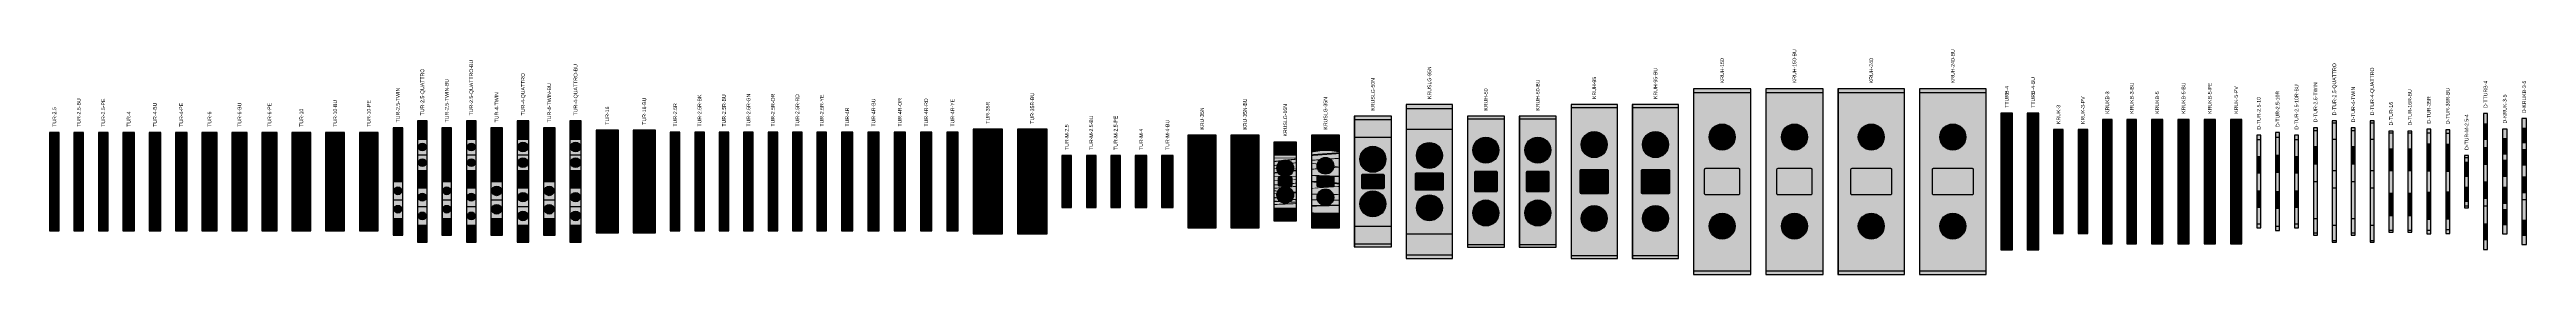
# Model space of a CAD drawing. Header units: millimetres. Extents: x 0 to 1337, y -50 to 71.
import ezdxf
from ezdxf.enums import TextEntityAlignment as Align

# ---------------------------------------------------------------- set-up
doc = ezdxf.new("R2010")
doc.units = ezdxf.units.MM
doc.styles.add('TUR_Arial', font='arial.ttf')

# ---------------------------------------------------------------- blocks, each defined once
blk = doc.blocks.new('TUR-2.5')
at = {"true_color": 0x676663}
for points in [[(0, 24.1), (5.2, 24.1), (5.2, 26.5), (0, 26.5)], [(0, -26.5), (5.2, -26.5), (5.2, -24.1), (0, -24.1)]]:
    blk.add_hatch(color=251, dxfattribs=at).paths.add_polyline_path(points)
at = {"true_color": 0x797874}
for points in [[(0, 14.3), (5.2, 14.3), (5.2, 24.1), (0, 24.1)], [(0, -24.1), (5.2, -24.1), (5.2, -14.5), (0, -14.5)]]:
    blk.add_hatch(color=8, dxfattribs=at).paths.add_polyline_path(points)
at = {"true_color": 0x989692}
for points in [[(0, 5.1), (5.2, 5.1), (5.2, 14.3), (0, 14.3)], [(0, -14.5), (5.2, -14.5), (5.2, -5.3), (0, -5.3)]]:
    blk.add_hatch(color=252, dxfattribs=at).paths.add_polyline_path(points)
at = {"true_color": 0x444341}
for points in [[(1, 14.5), (4.2, 14.5, 0.414214), (4.5, 14.8), (4.5, 15, 0.414214), (4.2, 15.3), (1, 15.3, 0.414214), (0.7, 15), (0.7, 14.8, 0.414214)], [(1, -15.5), (4.2, -15.5, 0.414214), (4.5, -15.2), (4.5, -15, 0.414214), (4.2, -14.7), (1, -14.7, 0.414214), (0.7, -15), (0.7, -15.2, 0.414214)]]:
    blk.add_hatch(color=250, dxfattribs=at).paths.add_polyline_path(points)
at = {"true_color": 0x858480}
blk.add_hatch(color=252, dxfattribs=at).paths.add_polyline_path([(0, -5.3), (5.2, -5.3), (5.2, 5.1), (0, 5.1)])
at = {"true_color": 0x3f3f3d}
h = blk.add_hatch(color=250, dxfattribs=at)
edge = h.paths.add_edge_path()
edge.add_arc((2.6, 9.7), 2.1, 0, 360)
at = {"true_color": 0xa4a29d}
blk.add_hatch(color=253, dxfattribs=at).paths.add_polyline_path([(1, -2.2), (4.2, -2.2, 0.414214), (4.6, -1.8), (4.6, 1.6, 0.414214), (4.2, 2), (1, 2, 0.414214), (0.6, 1.6), (0.6, -1.8, 0.414214)])
at = {"true_color": 0xc4c6ca}
h = blk.add_hatch(color=9, dxfattribs=at)
edge = h.paths.add_edge_path()
edge.add_arc((2.6, 9.7), 1.72, 0, 360)
at = {"true_color": 0x5c5e62}
for points in [[(1.1, 9.4), (4.1, 9.4), (4.1, 10), (1.1, 10)], [(2.3, 8.8), (2.9, 8.8), (2.9, 10.6), (2.3, 10.6)], [(1.1, -10.2), (4.1, -10.2), (4.1, -9.6), (1.1, -9.6)], [(2.3, -10.8), (2.9, -10.8), (2.9, -9), (2.3, -9)]]:
    blk.add_hatch(color=251, dxfattribs=at).paths.add_polyline_path(points)
at = {"true_color": 0x343437}
for points in [[(1.3, 2.5), (3.9, 2.5), (3.9, 4.2), (1.3, 4.2)], [(1.3, -4.4), (3.9, -4.4), (3.9, -2.7), (1.3, -2.7)]]:
    blk.add_hatch(color=250, dxfattribs=at).paths.add_polyline_path(points)
at = {"true_color": 0x3f3f3d}
h = blk.add_hatch(color=250, dxfattribs=at)
edge = h.paths.add_edge_path()
edge.add_arc((2.6, -9.9), 2.1, 0, 360)
at = {"true_color": 0xc4c6ca}
h = blk.add_hatch(color=9, dxfattribs=at)
edge = h.paths.add_edge_path()
edge.add_arc((2.6, -9.9), 1.72, 0, 360)
at = {"color": 251, "true_color": 0x5b5a57}
for p, q in [((0, 24.1), (5.2, 24.1)), ((0, 14.3), (5.2, 14.3)), ((0, 5.1), (5.2, 5.1)), ((0, -5.3), (5.2, -5.3)), ((0, -14.5), (5.2, -14.5)), ((0, -24.1), (5.2, -24.1))]:
    blk.add_line(p, q, dxfattribs=at)
at = {"color": 253, "true_color": 0xaaa8a3}
blk.add_line((0.2, -26.5), (0.2, 26.5), dxfattribs=at)
blk.add_lwpolyline([(0, -26.5), (5.2, -26.5), (5.2, 26.5), (0, 26.5)], close=True)
at = {"color": 251, "true_color": 0x5b5a57}
blk.add_lwpolyline([(1, -2.2), (4.2, -2.2, 0.414214), (4.6, -1.8), (4.6, 1.6, 0.414214), (4.2, 2), (1, 2, 0.414214), (0.6, 1.6), (0.6, -1.8, 0.414214)], format="xyb", close=True, dxfattribs=at)
at = {"color": 251, "true_color": 0x535250}
for centre in [(2.6, 9.7), (2.6, -9.9)]:
    blk.add_circle(centre, 2.1, dxfattribs=at)
at = {"color": 8, "true_color": 0x797a7d}
for centre in [(2.6, 9.7), (2.6, -9.9)]:
    blk.add_circle(centre, 1.72, dxfattribs=at)
at = {"color": 253, "true_color": 0xa0a2a5}
for centre in [(2.6, 9.7), (2.6, -9.9)]:
    blk.add_circle(centre, 1.24, dxfattribs=at)
blk = doc.blocks.new('TUR-2.5-BU')
at = {"true_color": 0x1b4c7a}
for points in [[(0, 24.1), (5.2, 24.1), (5.2, 26.5), (0, 26.5)], [(0, -26.5), (5.2, -26.5), (5.2, -24.1), (0, -24.1)]]:
    blk.add_hatch(color=156, dxfattribs=at).paths.add_polyline_path(points)
at = {"true_color": 0x205990}
for points in [[(0, 14.3), (5.2, 14.3), (5.2, 24.1), (0, 24.1)], [(0, -24.1), (5.2, -24.1), (5.2, -14.5), (0, -14.5)]]:
    blk.add_hatch(color=154, dxfattribs=at).paths.add_polyline_path(points)
at = {"true_color": 0x2870b4}
for points in [[(0, 5.1), (5.2, 5.1), (5.2, 14.3), (0, 14.3)], [(0, -14.5), (5.2, -14.5), (5.2, -5.3), (0, -5.3)]]:
    blk.add_hatch(color=155, dxfattribs=at).paths.add_polyline_path(points)
at = {"true_color": 0x123251}
for points in [[(1, 14.5), (4.2, 14.5, 0.414214), (4.5, 14.8), (4.5, 15, 0.414214), (4.2, 15.3), (1, 15.3, 0.414214), (0.7, 15), (0.7, 14.8, 0.414214)], [(1, -15.5), (4.2, -15.5, 0.414214), (4.5, -15.2), (4.5, -15, 0.414214), (4.2, -14.7), (1, -14.7, 0.414214), (0.7, -15), (0.7, -15.2, 0.414214)]]:
    blk.add_hatch(color=148, dxfattribs=at).paths.add_polyline_path(points)
at = {"true_color": 0x23629e}
blk.add_hatch(color=144, dxfattribs=at).paths.add_polyline_path([(0, -5.3), (5.2, -5.3), (5.2, 5.1), (0, 5.1)])
at = {"true_color": 0x102f4b}
h = blk.add_hatch(color=158, dxfattribs=at)
edge = h.paths.add_edge_path()
edge.add_arc((2.6, 9.7), 2.1, 0, 360)
at = {"true_color": 0x2b78c2}
blk.add_hatch(color=152, dxfattribs=at).paths.add_polyline_path([(1, -2.2), (4.2, -2.2, 0.414214), (4.6, -1.8), (4.6, 1.6, 0.414214), (4.2, 2), (1, 2, 0.414214), (0.6, 1.6), (0.6, -1.8, 0.414214)])
at = {"true_color": 0xc4c6ca}
h = blk.add_hatch(color=9, dxfattribs=at)
edge = h.paths.add_edge_path()
edge.add_arc((2.6, 9.7), 1.72, 0, 360)
at = {"true_color": 0x5c5e62}
for points in [[(1.1, 9.4), (4.1, 9.4), (4.1, 10), (1.1, 10)], [(2.3, 8.8), (2.9, 8.8), (2.9, 10.6), (2.3, 10.6)], [(1.1, -10.2), (4.1, -10.2), (4.1, -9.6), (1.1, -9.6)], [(2.3, -10.8), (2.9, -10.8), (2.9, -9), (2.3, -9)]]:
    blk.add_hatch(color=251, dxfattribs=at).paths.add_polyline_path(points)
at = {"true_color": 0x343437}
for points in [[(1.3, 2.5), (3.9, 2.5), (3.9, 4.2), (1.3, 4.2)], [(1.3, -4.4), (3.9, -4.4), (3.9, -2.7), (1.3, -2.7)]]:
    blk.add_hatch(color=250, dxfattribs=at).paths.add_polyline_path(points)
at = {"true_color": 0x102f4b}
h = blk.add_hatch(color=158, dxfattribs=at)
edge = h.paths.add_edge_path()
edge.add_arc((2.6, -9.9), 2.1, 0, 360)
at = {"true_color": 0xc4c6ca}
h = blk.add_hatch(color=9, dxfattribs=at)
edge = h.paths.add_edge_path()
edge.add_arc((2.6, -9.9), 1.72, 0, 360)
at = {"color": 156, "true_color": 0x18436c}
for p, q in [((0, 24.1), (5.2, 24.1)), ((0, 14.3), (5.2, 14.3)), ((0, 5.1), (5.2, 5.1)), ((0, -5.3), (5.2, -5.3)), ((0, -14.5), (5.2, -14.5)), ((0, -24.1), (5.2, -24.1))]:
    blk.add_line(p, q, dxfattribs=at)
at = {"color": 152, "true_color": 0x2c7dc9}
blk.add_line((0.2, -26.5), (0.2, 26.5), dxfattribs=at)
blk.add_lwpolyline([(0, -26.5), (5.2, -26.5), (5.2, 26.5), (0, 26.5)], close=True)
at = {"color": 156, "true_color": 0x18436c}
blk.add_lwpolyline([(1, -2.2), (4.2, -2.2, 0.414214), (4.6, -1.8), (4.6, 1.6, 0.414214), (4.2, 2), (1, 2, 0.414214), (0.6, 1.6), (0.6, -1.8, 0.414214)], format="xyb", close=True, dxfattribs=at)
at = {"color": 159, "true_color": 0x163d63}
for centre in [(2.6, 9.7), (2.6, -9.9)]:
    blk.add_circle(centre, 2.1, dxfattribs=at)
at = {"color": 8, "true_color": 0x797a7d}
for centre in [(2.6, 9.7), (2.6, -9.9)]:
    blk.add_circle(centre, 1.72, dxfattribs=at)
at = {"color": 253, "true_color": 0xa0a2a5}
for centre in [(2.6, 9.7), (2.6, -9.9)]:
    blk.add_circle(centre, 1.24, dxfattribs=at)
blk = doc.blocks.new('TUR-2.5-PE')
at = {"true_color": 0x356e4c}
for points in [[(0, 24.1), (5.2, 24.1), (5.2, 26.5), (0, 26.5)], [(0, 24.1), (5.2, 24.1), (5.2, 26.5), (0, 26.5)], [(0, -26.5), (5.2, -26.5), (5.2, -24.1), (0, -24.1)], [(0, -26.5), (5.2, -26.5), (5.2, -24.1), (0, -24.1)]]:
    blk.add_hatch(color=107, dxfattribs=at).paths.add_polyline_path(points)
at = {"true_color": 0xc4c45c}
for points in [[(0, 25.3), (5.2, 25.6), (5.2, 26), (0, 25.8)], [(0, 23.9), (5.2, 23.3), (5.2, 23.8), (0, 24.4)], [(0, 22), (5.2, 23), (5.2, 23.3), (0, 22.3)], [(0, 20.7), (5.2, 19.8), (5.2, 20.2), (0, 21.2)], [(0, 18.9), (5.2, 19), (5.2, 19.3), (0, 19.3)], [(0, 17.8), (5.2, 18.1), (5.2, 18.3), (0, 18)], [(0, 16.4), (5.2, 15.9), (5.2, 16.2), (0, 16.6)], [(0, 15.1), (5.2, 14.7), (5.2, 15.1), (0, 15.6)], [(0, 13.9), (5.2, 13.2), (5.2, 13.7), (0, 14.4)], [(0, 13.2), (5.2, 14.1), (5.2, 14.3), (0, 13.4)], [(0, 11.9), (5.2, 11.7), (5.2, 12), (0, 12.2)], [(0, 9.9), (5.2, 10.5), (5.2, 11), (0, 10.3)], [(0, 9.1), (5.2, 10.1), (5.2, 10.3), (0, 9.3)], [(0, 7), (5.2, 7.3), (5.2, 7.7), (0, 7.4)], [(0, 5.2), (5.2, 4.9), (5.2, 5), (0, 5.4)], [(0, 3.4), (5.2, 3.6), (5.2, 4.2), (0, 4)], [(0, 2.5), (5.2, 2.5), (5.2, 2.9), (0, 2.9)], [(0, 0.8), (5.2, 1.5), (5.2, 1.8), (0, 1.1)], [(0, 0), (5.2, -0.1), (5.2, 0.2), (0, 0.3)], [(0, -1.9), (5.2, -0.9), (5.2, -0.5), (0, -1.5)], [(0, -3.8), (5.2, -2.9), (5.2, -2.3), (0, -3.3)], [(0, -4.7), (5.2, -4), (5.2, -3.8), (0, -4.5)], [(0, -6), (5.2, -6.4), (5.2, -6), (0, -5.6)], [(0, -7.6), (5.2, -8.4), (5.2, -8), (0, -7.2)], [(0, -8.4), (5.2, -8.9), (5.2, -8.7), (0, -8.2)], [(0, -10.1), (5.2, -8.9), (5.2, -8.6), (0, -9.7)], [(0, -12), (5.2, -12.1), (5.2, -11.6), (0, -11.5)], [(0, -13.3), (5.2, -12.4), (5.2, -12.3), (0, -13.1)], [(0, -14.6), (5.2, -14.9), (5.2, -14.4), (0, -14.1)], [(0, -15.6), (5.2, -16.1), (5.2, -15.9), (0, -15.4)], [(0, -17.1), (5.2, -17), (5.2, -16.6), (0, -16.7)], [(0, -18.1), (5.2, -18.9), (5.2, -18.6), (0, -17.8)], [(0, -19.5), (5.2, -19.7), (5.2, -19.4), (0, -19.2)], [(0, -20.5), (5.2, -21.2), (5.2, -20.8), (0, -20.1)], [(0, -22.1), (5.2, -22.8), (5.2, -22.2), (0, -21.5)], [(0, -24.1), (5.2, -25.3), (5.2, -25), (0, -23.8)], [(0, -25.9), (5.2, -26.1), (5.2, -25.7), (0, -25.5)]]:
    blk.add_hatch(color=53, dxfattribs=at).paths.add_polyline_path(points)
at = {"true_color": 0x3e8159}
for points in [[(0, 14.3), (5.2, 14.3), (5.2, 24.1), (0, 24.1)], [(0, -24.1), (5.2, -24.1), (5.2, -14.5), (0, -14.5)]]:
    blk.add_hatch(color=117, dxfattribs=at).paths.add_polyline_path(points)
at = {"true_color": 0x4ea270}
for points in [[(0, 5.1), (5.2, 5.1), (5.2, 14.3), (0, 14.3)], [(0, -14.5), (5.2, -14.5), (5.2, -5.3), (0, -5.3)]]:
    blk.add_hatch(color=115, dxfattribs=at).paths.add_polyline_path(points)
at = {"true_color": 0x234832}
for points in [[(1, 14.5), (4.2, 14.5, 0.414214), (4.5, 14.8), (4.5, 15, 0.414214), (4.2, 15.3), (1, 15.3, 0.414214), (0.7, 15), (0.7, 14.8, 0.414214)], [(1, -15.5), (4.2, -15.5, 0.414214), (4.5, -15.2), (4.5, -15, 0.414214), (4.2, -14.7), (1, -14.7, 0.414214), (0.7, -15), (0.7, -15.2, 0.414214)]]:
    blk.add_hatch(color=109, dxfattribs=at).paths.add_polyline_path(points)
at = {"true_color": 0x448e62}
blk.add_hatch(color=105, dxfattribs=at).paths.add_polyline_path([(0, -5.3), (5.2, -5.3), (5.2, 5.1), (0, 5.1)])
at = {"true_color": 0x20442f}
h = blk.add_hatch(color=109, dxfattribs=at)
edge = h.paths.add_edge_path()
edge.add_arc((2.6, 9.7), 2.1, 0, 360)
at = {"true_color": 0x61ca8c}
blk.add_hatch(color=103, dxfattribs=at).paths.add_polyline_path([(1, -2.2), (4.2, -2.2, 0.414214), (4.6, -1.8), (4.6, 1.6, 0.414214), (4.2, 2), (1, 2, 0.414214), (0.6, 1.6), (0.6, -1.8, 0.414214)])
at = {"true_color": 0xc4c6ca}
h = blk.add_hatch(color=9, dxfattribs=at)
edge = h.paths.add_edge_path()
edge.add_arc((2.6, 9.7), 1.72, 0, 360)
at = {"true_color": 0x5c5e62}
for points in [[(1.1, 9.4), (4.1, 9.4), (4.1, 10), (1.1, 10)], [(2.3, 8.8), (2.9, 8.8), (2.9, 10.6), (2.3, 10.6)], [(1.1, -10.2), (4.1, -10.2), (4.1, -9.6), (1.1, -9.6)], [(2.3, -10.8), (2.9, -10.8), (2.9, -9), (2.3, -9)]]:
    blk.add_hatch(color=251, dxfattribs=at).paths.add_polyline_path(points)
at = {"true_color": 0x343437}
for points in [[(1.3, 2.5), (3.9, 2.5), (3.9, 4.2), (1.3, 4.2)], [(1.3, -4.4), (3.9, -4.4), (3.9, -2.7), (1.3, -2.7)]]:
    blk.add_hatch(color=250, dxfattribs=at).paths.add_polyline_path(points)
at = {"true_color": 0x20442f}
h = blk.add_hatch(color=109, dxfattribs=at)
edge = h.paths.add_edge_path()
edge.add_arc((2.6, -9.9), 2.1, 0, 360)
at = {"true_color": 0xc4c6ca}
h = blk.add_hatch(color=9, dxfattribs=at)
edge = h.paths.add_edge_path()
edge.add_arc((2.6, -9.9), 1.72, 0, 360)
at = {"color": 129, "true_color": 0x2e6143}
for p, q in [((0, 24.1), (5.2, 24.1)), ((0, 14.3), (5.2, 14.3)), ((0, 5.1), (5.2, 5.1)), ((0, -5.3), (5.2, -5.3)), ((0, -14.5), (5.2, -14.5)), ((0, -24.1), (5.2, -24.1))]:
    blk.add_line(p, q, dxfattribs=at)
at = {"color": 103, "true_color": 0x57b57d}
blk.add_line((0.2, -26.5), (0.2, 26.5), dxfattribs=at)
blk.add_lwpolyline([(0, -26.5), (5.2, -26.5), (5.2, 26.5), (0, 26.5)], close=True)
at = {"color": 129, "true_color": 0x2e6143}
blk.add_lwpolyline([(1, -2.2), (4.2, -2.2, 0.414214), (4.6, -1.8), (4.6, 1.6, 0.414214), (4.2, 2), (1, 2, 0.414214), (0.6, 1.6), (0.6, -1.8, 0.414214)], format="xyb", close=True, dxfattribs=at)
at = {"color": 119, "true_color": 0x2a593d}
for centre in [(2.6, 9.7), (2.6, -9.9)]:
    blk.add_circle(centre, 2.1, dxfattribs=at)
at = {"color": 8, "true_color": 0x797a7d}
for centre in [(2.6, 9.7), (2.6, -9.9)]:
    blk.add_circle(centre, 1.72, dxfattribs=at)
at = {"color": 253, "true_color": 0xa0a2a5}
for centre in [(2.6, 9.7), (2.6, -9.9)]:
    blk.add_circle(centre, 1.24, dxfattribs=at)
blk = doc.blocks.new('TUR-4')
at = {"true_color": 0x676663}
for points in [[(0, 24.1), (6.2, 24.1), (6.2, 26.5), (0, 26.5)], [(0, -26.5), (6.2, -26.5), (6.2, -24.1), (0, -24.1)]]:
    blk.add_hatch(color=251, dxfattribs=at).paths.add_polyline_path(points)
at = {"true_color": 0x797874}
for points in [[(0, 14.3), (6.2, 14.3), (6.2, 24.1), (0, 24.1)], [(0, -24.1), (6.2, -24.1), (6.2, -14.5), (0, -14.5)]]:
    blk.add_hatch(color=8, dxfattribs=at).paths.add_polyline_path(points)
at = {"true_color": 0x989692}
for points in [[(0, 5.1), (6.2, 5.1), (6.2, 14.3), (0, 14.3)], [(0, -14.5), (6.2, -14.5), (6.2, -5.3), (0, -5.3)]]:
    blk.add_hatch(color=252, dxfattribs=at).paths.add_polyline_path(points)
at = {"true_color": 0x444341}
for points in [[(1, 14.5), (5.2, 14.5, 0.414214), (5.5, 14.8), (5.5, 15, 0.414214), (5.2, 15.3), (1, 15.3, 0.414214), (0.7, 15), (0.7, 14.8, 0.414214)], [(1, -15.5), (5.2, -15.5, 0.414214), (5.5, -15.2), (5.5, -15, 0.414214), (5.2, -14.7), (1, -14.7, 0.414214), (0.7, -15), (0.7, -15.2, 0.414214)]]:
    blk.add_hatch(color=250, dxfattribs=at).paths.add_polyline_path(points)
at = {"true_color": 0x858480}
blk.add_hatch(color=252, dxfattribs=at).paths.add_polyline_path([(0, -5.3), (6.2, -5.3), (6.2, 5.1), (0, 5.1)])
at = {"true_color": 0x3f3f3d}
h = blk.add_hatch(color=250, dxfattribs=at)
edge = h.paths.add_edge_path()
edge.add_arc((3.1, 9.7), 2.6, 0, 360)
at = {"true_color": 0xa4a29d}
blk.add_hatch(color=253, dxfattribs=at).paths.add_polyline_path([(1.1, -2.2), (5.1, -2.2, 0.414214), (5.5, -1.8), (5.5, 1.6, 0.414214), (5.1, 2), (1.1, 2, 0.414214), (0.7, 1.6), (0.7, -1.8, 0.414214)])
at = {"true_color": 0xc4c6ca}
h = blk.add_hatch(color=9, dxfattribs=at)
edge = h.paths.add_edge_path()
edge.add_arc((3.1, 9.7), 2.13, 0, 360)
at = {"true_color": 0x5c5e62}
for points in [[(1.3, 9.4), (4.9, 9.4), (4.9, 10), (1.3, 10)], [(2.8, 8.6), (3.4, 8.6), (3.4, 10.8), (2.8, 10.8)], [(1.3, -10.2), (4.9, -10.2), (4.9, -9.6), (1.3, -9.6)], [(2.8, -11), (3.4, -11), (3.4, -8.8), (2.8, -8.8)]]:
    blk.add_hatch(color=251, dxfattribs=at).paths.add_polyline_path(points)
at = {"true_color": 0x343437}
for points in [[(1.6, 2.5), (4.7, 2.5), (4.7, 4.2), (1.6, 4.2)], [(1.6, -4.4), (4.7, -4.4), (4.7, -2.7), (1.6, -2.7)]]:
    blk.add_hatch(color=250, dxfattribs=at).paths.add_polyline_path(points)
at = {"true_color": 0x3f3f3d}
h = blk.add_hatch(color=250, dxfattribs=at)
edge = h.paths.add_edge_path()
edge.add_arc((3.1, -9.9), 2.6, 0, 360)
at = {"true_color": 0xc4c6ca}
h = blk.add_hatch(color=9, dxfattribs=at)
edge = h.paths.add_edge_path()
edge.add_arc((3.1, -9.9), 2.13, 0, 360)
at = {"color": 251, "true_color": 0x5b5a57}
for p, q in [((0, 24.1), (6.2, 24.1)), ((0, 14.3), (6.2, 14.3)), ((0, 5.1), (6.2, 5.1)), ((0, -5.3), (6.2, -5.3)), ((0, -14.5), (6.2, -14.5)), ((0, -24.1), (6.2, -24.1))]:
    blk.add_line(p, q, dxfattribs=at)
at = {"color": 253, "true_color": 0xaaa8a3}
blk.add_line((0.2, -26.5), (0.2, 26.5), dxfattribs=at)
blk.add_lwpolyline([(0, -26.5), (6.2, -26.5), (6.2, 26.5), (0, 26.5)], close=True)
at = {"color": 251, "true_color": 0x5b5a57}
blk.add_lwpolyline([(1.1, -2.2), (5.1, -2.2, 0.414214), (5.5, -1.8), (5.5, 1.6, 0.414214), (5.1, 2), (1.1, 2, 0.414214), (0.7, 1.6), (0.7, -1.8, 0.414214)], format="xyb", close=True, dxfattribs=at)
at = {"color": 251, "true_color": 0x535250}
for centre in [(3.1, 9.7), (3.1, -9.9)]:
    blk.add_circle(centre, 2.6, dxfattribs=at)
at = {"color": 8, "true_color": 0x797a7d}
for centre in [(3.1, 9.7), (3.1, -9.9)]:
    blk.add_circle(centre, 2.13, dxfattribs=at)
at = {"color": 253, "true_color": 0xa0a2a5}
for centre in [(3.1, 9.7), (3.1, -9.9)]:
    blk.add_circle(centre, 1.54, dxfattribs=at)
blk = doc.blocks.new('TUR-4-BU')
at = {"true_color": 0x1b4c7a}
for points in [[(0, 24.1), (6.2, 24.1), (6.2, 26.5), (0, 26.5)], [(0, -26.5), (6.2, -26.5), (6.2, -24.1), (0, -24.1)]]:
    blk.add_hatch(color=156, dxfattribs=at).paths.add_polyline_path(points)
at = {"true_color": 0x205990}
for points in [[(0, 14.3), (6.2, 14.3), (6.2, 24.1), (0, 24.1)], [(0, -24.1), (6.2, -24.1), (6.2, -14.5), (0, -14.5)]]:
    blk.add_hatch(color=154, dxfattribs=at).paths.add_polyline_path(points)
at = {"true_color": 0x2870b4}
for points in [[(0, 5.1), (6.2, 5.1), (6.2, 14.3), (0, 14.3)], [(0, -14.5), (6.2, -14.5), (6.2, -5.3), (0, -5.3)]]:
    blk.add_hatch(color=155, dxfattribs=at).paths.add_polyline_path(points)
at = {"true_color": 0x123251}
for points in [[(1, 14.5), (5.2, 14.5, 0.414214), (5.5, 14.8), (5.5, 15, 0.414214), (5.2, 15.3), (1, 15.3, 0.414214), (0.7, 15), (0.7, 14.8, 0.414214)], [(1, -15.5), (5.2, -15.5, 0.414214), (5.5, -15.2), (5.5, -15, 0.414214), (5.2, -14.7), (1, -14.7, 0.414214), (0.7, -15), (0.7, -15.2, 0.414214)]]:
    blk.add_hatch(color=148, dxfattribs=at).paths.add_polyline_path(points)
at = {"true_color": 0x23629e}
blk.add_hatch(color=144, dxfattribs=at).paths.add_polyline_path([(0, -5.3), (6.2, -5.3), (6.2, 5.1), (0, 5.1)])
at = {"true_color": 0x102f4b}
h = blk.add_hatch(color=158, dxfattribs=at)
edge = h.paths.add_edge_path()
edge.add_arc((3.1, 9.7), 2.6, 0, 360)
at = {"true_color": 0x2b78c2}
blk.add_hatch(color=152, dxfattribs=at).paths.add_polyline_path([(1.1, -2.2), (5.1, -2.2, 0.414214), (5.5, -1.8), (5.5, 1.6, 0.414214), (5.1, 2), (1.1, 2, 0.414214), (0.7, 1.6), (0.7, -1.8, 0.414214)])
at = {"true_color": 0xc4c6ca}
h = blk.add_hatch(color=9, dxfattribs=at)
edge = h.paths.add_edge_path()
edge.add_arc((3.1, 9.7), 2.13, 0, 360)
at = {"true_color": 0x5c5e62}
for points in [[(1.3, 9.4), (4.9, 9.4), (4.9, 10), (1.3, 10)], [(2.8, 8.6), (3.4, 8.6), (3.4, 10.8), (2.8, 10.8)], [(1.3, -10.2), (4.9, -10.2), (4.9, -9.6), (1.3, -9.6)], [(2.8, -11), (3.4, -11), (3.4, -8.8), (2.8, -8.8)]]:
    blk.add_hatch(color=251, dxfattribs=at).paths.add_polyline_path(points)
at = {"true_color": 0x343437}
for points in [[(1.6, 2.5), (4.7, 2.5), (4.7, 4.2), (1.6, 4.2)], [(1.6, -4.4), (4.7, -4.4), (4.7, -2.7), (1.6, -2.7)]]:
    blk.add_hatch(color=250, dxfattribs=at).paths.add_polyline_path(points)
at = {"true_color": 0x102f4b}
h = blk.add_hatch(color=158, dxfattribs=at)
edge = h.paths.add_edge_path()
edge.add_arc((3.1, -9.9), 2.6, 0, 360)
at = {"true_color": 0xc4c6ca}
h = blk.add_hatch(color=9, dxfattribs=at)
edge = h.paths.add_edge_path()
edge.add_arc((3.1, -9.9), 2.13, 0, 360)
at = {"color": 156, "true_color": 0x18436c}
for p, q in [((0, 24.1), (6.2, 24.1)), ((0, 14.3), (6.2, 14.3)), ((0, 5.1), (6.2, 5.1)), ((0, -5.3), (6.2, -5.3)), ((0, -14.5), (6.2, -14.5)), ((0, -24.1), (6.2, -24.1))]:
    blk.add_line(p, q, dxfattribs=at)
at = {"color": 152, "true_color": 0x2c7dc9}
blk.add_line((0.2, -26.5), (0.2, 26.5), dxfattribs=at)
blk.add_lwpolyline([(0, -26.5), (6.2, -26.5), (6.2, 26.5), (0, 26.5)], close=True)
at = {"color": 156, "true_color": 0x18436c}
blk.add_lwpolyline([(1.1, -2.2), (5.1, -2.2, 0.414214), (5.5, -1.8), (5.5, 1.6, 0.414214), (5.1, 2), (1.1, 2, 0.414214), (0.7, 1.6), (0.7, -1.8, 0.414214)], format="xyb", close=True, dxfattribs=at)
at = {"color": 159, "true_color": 0x163d63}
for centre in [(3.1, 9.7), (3.1, -9.9)]:
    blk.add_circle(centre, 2.6, dxfattribs=at)
at = {"color": 8, "true_color": 0x797a7d}
for centre in [(3.1, 9.7), (3.1, -9.9)]:
    blk.add_circle(centre, 2.13, dxfattribs=at)
at = {"color": 253, "true_color": 0xa0a2a5}
for centre in [(3.1, 9.7), (3.1, -9.9)]:
    blk.add_circle(centre, 1.54, dxfattribs=at)
blk = doc.blocks.new('TUR-4-PE')
at = {"true_color": 0x356e4c}
for points in [[(0, 24.1), (6.2, 24.1), (6.2, 26.5), (0, 26.5)], [(0, 24.1), (6.2, 24.1), (6.2, 26.5), (0, 26.5)], [(0, -26.5), (6.2, -26.5), (6.2, -24.1), (0, -24.1)], [(0, -26.5), (6.2, -26.5), (6.2, -24.1), (0, -24.1)]]:
    blk.add_hatch(color=107, dxfattribs=at).paths.add_polyline_path(points)
at = {"true_color": 0xc4c45c}
for points in [[(0, 25.1), (6.2, 25.5), (6.2, 25.8), (0, 25.3)], [(0, 23.9), (6.2, 23.3), (6.2, 23.8), (0, 24.4)], [(0, 21.8), (6.2, 22.2), (6.2, 22.7), (0, 22.3)], [(0, 19.8), (6.2, 19.6), (6.2, 19.8), (0, 20.1)], [(0, 18.6), (6.2, 18.4), (6.2, 18.9), (0, 19)], [(0, 17.7), (6.2, 18.8), (6.2, 18.9), (0, 17.9)], [(0, 15.6), (6.2, 16.1), (6.2, 16.4), (0, 15.9)], [(0, 14.8), (6.2, 14.4), (6.2, 14.7), (0, 15.1)], [(0, 13.1), (6.2, 12.4), (6.2, 12.9), (0, 13.6)], [(0, 10.9), (6.2, 11), (6.2, 11.6), (0, 11.5)], [(0, 9.8), (6.2, 10.9), (6.2, 11.2), (0, 10.1)], [(0, 9), (6.2, 9), (6.2, 9.2), (0, 9.2)], [(0, 7.7), (6.2, 8.5), (6.2, 8.9), (0, 8.1)], [(0, 6.3), (6.2, 7), (6.2, 7.3), (0, 6.6)], [(0, 4.8), (6.2, 4), (6.2, 4.2), (0, 5)], [(0, 3), (6.2, 3.1), (6.2, 3.6), (0, 3.5)], [(0, 2), (6.2, 1.1), (6.2, 1.5), (0, 2.4)], [(0, -0.3), (6.2, 0.7), (6.2, 1.1), (0, 0.1)], [(0, 0.6), (6.2, 0.8), (6.2, 1), (0, 0.9)], [(0, -2), (6.2, -2.7), (6.2, -2.4), (0, -1.6)], [(0, -3.2), (6.2, -2.1), (6.2, -1.8), (0, -2.9)], [(0, -4.8), (6.2, -4), (6.2, -3.7), (0, -4.5)], [(0, -6), (6.2, -5.1), (6.2, -4.6), (0, -5.5)], [(0, -6.9), (6.2, -5.7), (6.2, -5.5), (0, -6.6)], [(0, -7.9), (6.2, -7.6), (6.2, -7.2), (0, -7.5)], [(0, -8.9), (6.2, -8.6), (6.2, -8.3), (0, -8.5)], [(0, -10.8), (6.2, -11.4), (6.2, -11.2), (0, -10.6)], [(0, -12.1), (6.2, -11.2), (6.2, -11), (0, -11.9)], [(0, -13), (6.2, -12.2), (6.2, -11.9), (0, -12.8)], [(0, -14.1), (6.2, -14.5), (6.2, -14.2), (0, -13.8)], [(0, -15.7), (6.2, -16.7), (6.2, -16.1), (0, -15.1)], [(0, -17.7), (6.2, -16.9), (6.2, -16.4), (0, -17.2)], [(0, -19.1), (6.2, -19.2), (6.2, -18.8), (0, -18.7)], [(0, -21), (6.2, -20.1), (6.2, -19.7), (0, -20.6)], [(0, -21.9), (6.2, -20.7), (6.2, -20.5), (0, -21.6)], [(0, -23.7), (6.2, -22.7), (6.2, -22.5), (0, -23.5)], [(0, -24.7), (6.2, -23.7), (6.2, -23.4), (0, -24.4)], [(0, -26), (6.2, -26.5), (6.2, -26.3), (0, -25.8)]]:
    blk.add_hatch(color=53, dxfattribs=at).paths.add_polyline_path(points)
at = {"true_color": 0x3e8159}
for points in [[(0, 14.3), (6.2, 14.3), (6.2, 24.1), (0, 24.1)], [(0, -24.1), (6.2, -24.1), (6.2, -14.5), (0, -14.5)]]:
    blk.add_hatch(color=117, dxfattribs=at).paths.add_polyline_path(points)
at = {"true_color": 0x4ea270}
for points in [[(0, 5.1), (6.2, 5.1), (6.2, 14.3), (0, 14.3)], [(0, -14.5), (6.2, -14.5), (6.2, -5.3), (0, -5.3)]]:
    blk.add_hatch(color=115, dxfattribs=at).paths.add_polyline_path(points)
at = {"true_color": 0x234832}
for points in [[(1, 14.5), (5.2, 14.5, 0.414214), (5.5, 14.8), (5.5, 15, 0.414214), (5.2, 15.3), (1, 15.3, 0.414214), (0.7, 15), (0.7, 14.8, 0.414214)], [(1, -15.5), (5.2, -15.5, 0.414214), (5.5, -15.2), (5.5, -15, 0.414214), (5.2, -14.7), (1, -14.7, 0.414214), (0.7, -15), (0.7, -15.2, 0.414214)]]:
    blk.add_hatch(color=109, dxfattribs=at).paths.add_polyline_path(points)
at = {"true_color": 0x448e62}
blk.add_hatch(color=105, dxfattribs=at).paths.add_polyline_path([(0, -5.3), (6.2, -5.3), (6.2, 5.1), (0, 5.1)])
at = {"true_color": 0x20442f}
h = blk.add_hatch(color=109, dxfattribs=at)
edge = h.paths.add_edge_path()
edge.add_arc((3.1, 9.7), 2.6, 0, 360)
at = {"true_color": 0x61ca8c}
blk.add_hatch(color=103, dxfattribs=at).paths.add_polyline_path([(1.1, -2.2), (5.1, -2.2, 0.414214), (5.5, -1.8), (5.5, 1.6, 0.414214), (5.1, 2), (1.1, 2, 0.414214), (0.7, 1.6), (0.7, -1.8, 0.414214)])
at = {"true_color": 0xc4c6ca}
h = blk.add_hatch(color=9, dxfattribs=at)
edge = h.paths.add_edge_path()
edge.add_arc((3.1, 9.7), 2.13, 0, 360)
at = {"true_color": 0x5c5e62}
for points in [[(1.3, 9.4), (4.9, 9.4), (4.9, 10), (1.3, 10)], [(2.8, 8.6), (3.4, 8.6), (3.4, 10.8), (2.8, 10.8)], [(1.3, -10.2), (4.9, -10.2), (4.9, -9.6), (1.3, -9.6)], [(2.8, -11), (3.4, -11), (3.4, -8.8), (2.8, -8.8)]]:
    blk.add_hatch(color=251, dxfattribs=at).paths.add_polyline_path(points)
at = {"true_color": 0x343437}
for points in [[(1.6, 2.5), (4.7, 2.5), (4.7, 4.2), (1.6, 4.2)], [(1.6, -4.4), (4.7, -4.4), (4.7, -2.7), (1.6, -2.7)]]:
    blk.add_hatch(color=250, dxfattribs=at).paths.add_polyline_path(points)
at = {"true_color": 0x20442f}
h = blk.add_hatch(color=109, dxfattribs=at)
edge = h.paths.add_edge_path()
edge.add_arc((3.1, -9.9), 2.6, 0, 360)
at = {"true_color": 0xc4c6ca}
h = blk.add_hatch(color=9, dxfattribs=at)
edge = h.paths.add_edge_path()
edge.add_arc((3.1, -9.9), 2.13, 0, 360)
at = {"color": 129, "true_color": 0x2e6143}
for p, q in [((0, 24.1), (6.2, 24.1)), ((0, 14.3), (6.2, 14.3)), ((0, 5.1), (6.2, 5.1)), ((0, -5.3), (6.2, -5.3)), ((0, -14.5), (6.2, -14.5)), ((0, -24.1), (6.2, -24.1))]:
    blk.add_line(p, q, dxfattribs=at)
at = {"color": 103, "true_color": 0x57b57d}
blk.add_line((0.2, -26.5), (0.2, 26.5), dxfattribs=at)
blk.add_lwpolyline([(0, -26.5), (6.2, -26.5), (6.2, 26.5), (0, 26.5)], close=True)
at = {"color": 129, "true_color": 0x2e6143}
blk.add_lwpolyline([(1.1, -2.2), (5.1, -2.2, 0.414214), (5.5, -1.8), (5.5, 1.6, 0.414214), (5.1, 2), (1.1, 2, 0.414214), (0.7, 1.6), (0.7, -1.8, 0.414214)], format="xyb", close=True, dxfattribs=at)
at = {"color": 119, "true_color": 0x2a593d}
for centre in [(3.1, 9.7), (3.1, -9.9)]:
    blk.add_circle(centre, 2.6, dxfattribs=at)
at = {"color": 8, "true_color": 0x797a7d}
for centre in [(3.1, 9.7), (3.1, -9.9)]:
    blk.add_circle(centre, 2.13, dxfattribs=at)
at = {"color": 253, "true_color": 0xa0a2a5}
for centre in [(3.1, 9.7), (3.1, -9.9)]:
    blk.add_circle(centre, 1.54, dxfattribs=at)
blk = doc.blocks.new('TUR-6')
at = {"true_color": 0x676663}
for points in [[(0, 24.1), (8.2, 24.1), (8.2, 26.5), (0, 26.5)], [(0, -26.5), (8.2, -26.5), (8.2, -24.1), (0, -24.1)]]:
    blk.add_hatch(color=251, dxfattribs=at).paths.add_polyline_path(points)
at = {"true_color": 0x797874}
for points in [[(0, 14.3), (8.2, 14.3), (8.2, 24.1), (0, 24.1)], [(0, -24.1), (8.2, -24.1), (8.2, -14.5), (0, -14.5)]]:
    blk.add_hatch(color=8, dxfattribs=at).paths.add_polyline_path(points)
at = {"true_color": 0x989692}
for points in [[(0, 5.1), (8.2, 5.1), (8.2, 14.3), (0, 14.3)], [(0, -14.5), (8.2, -14.5), (8.2, -5.3), (0, -5.3)]]:
    blk.add_hatch(color=252, dxfattribs=at).paths.add_polyline_path(points)
at = {"true_color": 0x444341}
for points in [[(1, 14.5), (7.2, 14.5, 0.414214), (7.5, 14.8), (7.5, 15, 0.414214), (7.2, 15.3), (1, 15.3, 0.414214), (0.7, 15), (0.7, 14.8, 0.414214)], [(1, -15.5), (7.2, -15.5, 0.414214), (7.5, -15.2), (7.5, -15, 0.414214), (7.2, -14.7), (1, -14.7, 0.414214), (0.7, -15), (0.7, -15.2, 0.414214)]]:
    blk.add_hatch(color=250, dxfattribs=at).paths.add_polyline_path(points)
at = {"true_color": 0x858480}
blk.add_hatch(color=252, dxfattribs=at).paths.add_polyline_path([(0, -5.3), (8.2, -5.3), (8.2, 5.1), (0, 5.1)])
at = {"true_color": 0x3f3f3d}
h = blk.add_hatch(color=250, dxfattribs=at)
edge = h.paths.add_edge_path()
edge.add_arc((4.1, 9.7), 3.6, 0, 360)
at = {"true_color": 0xa4a29d}
blk.add_hatch(color=253, dxfattribs=at).paths.add_polyline_path([(1.3, -2.2), (6.9, -2.2, 0.414214), (7.3, -1.8), (7.3, 1.6, 0.414214), (6.9, 2), (1.3, 2, 0.414214), (0.9, 1.6), (0.9, -1.8, 0.414214)])
at = {"true_color": 0xc4c6ca}
h = blk.add_hatch(color=9, dxfattribs=at)
edge = h.paths.add_edge_path()
edge.add_arc((4.1, 9.7), 2.95, 0, 360)
at = {"true_color": 0x5c5e62}
for points in [[(1.6, 9.2), (6.6, 9.2), (6.6, 10.2), (1.6, 10.2)], [(3.6, 8.1), (4.6, 8.1), (4.6, 11.3), (3.6, 11.3)], [(1.6, -10.4), (6.6, -10.4), (6.6, -9.4), (1.6, -9.4)], [(3.6, -11.5), (4.6, -11.5), (4.6, -8.3), (3.6, -8.3)]]:
    blk.add_hatch(color=251, dxfattribs=at).paths.add_polyline_path(points)
at = {"true_color": 0x343437}
for points in [[(2, 2.5), (6.2, 2.5), (6.2, 4.2), (2, 4.2)], [(2, -4.4), (6.2, -4.4), (6.2, -2.7), (2, -2.7)]]:
    blk.add_hatch(color=250, dxfattribs=at).paths.add_polyline_path(points)
at = {"true_color": 0x3f3f3d}
h = blk.add_hatch(color=250, dxfattribs=at)
edge = h.paths.add_edge_path()
edge.add_arc((4.1, -9.9), 3.6, 0, 360)
at = {"true_color": 0xc4c6ca}
h = blk.add_hatch(color=9, dxfattribs=at)
edge = h.paths.add_edge_path()
edge.add_arc((4.1, -9.9), 2.95, 0, 360)
at = {"color": 251, "true_color": 0x5b5a57}
for p, q in [((0, 24.1), (8.2, 24.1)), ((0, 14.3), (8.2, 14.3)), ((0, 5.1), (8.2, 5.1)), ((0, -5.3), (8.2, -5.3)), ((0, -14.5), (8.2, -14.5)), ((0, -24.1), (8.2, -24.1))]:
    blk.add_line(p, q, dxfattribs=at)
at = {"color": 253, "true_color": 0xaaa8a3}
blk.add_line((0.2, -26.5), (0.2, 26.5), dxfattribs=at)
blk.add_lwpolyline([(0, -26.5), (8.2, -26.5), (8.2, 26.5), (0, 26.5)], close=True)
at = {"color": 251, "true_color": 0x5b5a57}
blk.add_lwpolyline([(1.3, -2.2), (6.9, -2.2, 0.414214), (7.3, -1.8), (7.3, 1.6, 0.414214), (6.9, 2), (1.3, 2, 0.414214), (0.9, 1.6), (0.9, -1.8, 0.414214)], format="xyb", close=True, dxfattribs=at)
at = {"color": 251, "true_color": 0x535250}
for centre in [(4.1, 9.7), (4.1, -9.9)]:
    blk.add_circle(centre, 3.6, dxfattribs=at)
at = {"color": 8, "true_color": 0x797a7d}
for centre in [(4.1, 9.7), (4.1, -9.9)]:
    blk.add_circle(centre, 2.95, dxfattribs=at)
at = {"color": 253, "true_color": 0xa0a2a5}
for centre in [(4.1, 9.7), (4.1, -9.9)]:
    blk.add_circle(centre, 2.13, dxfattribs=at)
blk = doc.blocks.new('TUR-6-BU')
at = {"true_color": 0x1b4c7a}
for points in [[(0, 24.1), (8.2, 24.1), (8.2, 26.5), (0, 26.5)], [(0, -26.5), (8.2, -26.5), (8.2, -24.1), (0, -24.1)]]:
    blk.add_hatch(color=156, dxfattribs=at).paths.add_polyline_path(points)
at = {"true_color": 0x205990}
for points in [[(0, 14.3), (8.2, 14.3), (8.2, 24.1), (0, 24.1)], [(0, -24.1), (8.2, -24.1), (8.2, -14.5), (0, -14.5)]]:
    blk.add_hatch(color=154, dxfattribs=at).paths.add_polyline_path(points)
at = {"true_color": 0x2870b4}
for points in [[(0, 5.1), (8.2, 5.1), (8.2, 14.3), (0, 14.3)], [(0, -14.5), (8.2, -14.5), (8.2, -5.3), (0, -5.3)]]:
    blk.add_hatch(color=155, dxfattribs=at).paths.add_polyline_path(points)
at = {"true_color": 0x123251}
for points in [[(1, 14.5), (7.2, 14.5, 0.414214), (7.5, 14.8), (7.5, 15, 0.414214), (7.2, 15.3), (1, 15.3, 0.414214), (0.7, 15), (0.7, 14.8, 0.414214)], [(1, -15.5), (7.2, -15.5, 0.414214), (7.5, -15.2), (7.5, -15, 0.414214), (7.2, -14.7), (1, -14.7, 0.414214), (0.7, -15), (0.7, -15.2, 0.414214)]]:
    blk.add_hatch(color=148, dxfattribs=at).paths.add_polyline_path(points)
at = {"true_color": 0x23629e}
blk.add_hatch(color=144, dxfattribs=at).paths.add_polyline_path([(0, -5.3), (8.2, -5.3), (8.2, 5.1), (0, 5.1)])
at = {"true_color": 0x102f4b}
h = blk.add_hatch(color=158, dxfattribs=at)
edge = h.paths.add_edge_path()
edge.add_arc((4.1, 9.7), 3.6, 0, 360)
at = {"true_color": 0x2b78c2}
blk.add_hatch(color=152, dxfattribs=at).paths.add_polyline_path([(1.3, -2.2), (6.9, -2.2, 0.414214), (7.3, -1.8), (7.3, 1.6, 0.414214), (6.9, 2), (1.3, 2, 0.414214), (0.9, 1.6), (0.9, -1.8, 0.414214)])
at = {"true_color": 0xc4c6ca}
h = blk.add_hatch(color=9, dxfattribs=at)
edge = h.paths.add_edge_path()
edge.add_arc((4.1, 9.7), 2.95, 0, 360)
at = {"true_color": 0x5c5e62}
for points in [[(1.6, 9.2), (6.6, 9.2), (6.6, 10.2), (1.6, 10.2)], [(3.6, 8.1), (4.6, 8.1), (4.6, 11.3), (3.6, 11.3)], [(1.6, -10.4), (6.6, -10.4), (6.6, -9.4), (1.6, -9.4)], [(3.6, -11.5), (4.6, -11.5), (4.6, -8.3), (3.6, -8.3)]]:
    blk.add_hatch(color=251, dxfattribs=at).paths.add_polyline_path(points)
at = {"true_color": 0x343437}
for points in [[(2, 2.5), (6.2, 2.5), (6.2, 4.2), (2, 4.2)], [(2, -4.4), (6.2, -4.4), (6.2, -2.7), (2, -2.7)]]:
    blk.add_hatch(color=250, dxfattribs=at).paths.add_polyline_path(points)
at = {"true_color": 0x102f4b}
h = blk.add_hatch(color=158, dxfattribs=at)
edge = h.paths.add_edge_path()
edge.add_arc((4.1, -9.9), 3.6, 0, 360)
at = {"true_color": 0xc4c6ca}
h = blk.add_hatch(color=9, dxfattribs=at)
edge = h.paths.add_edge_path()
edge.add_arc((4.1, -9.9), 2.95, 0, 360)
at = {"color": 156, "true_color": 0x18436c}
for p, q in [((0, 24.1), (8.2, 24.1)), ((0, 14.3), (8.2, 14.3)), ((0, 5.1), (8.2, 5.1)), ((0, -5.3), (8.2, -5.3)), ((0, -14.5), (8.2, -14.5)), ((0, -24.1), (8.2, -24.1))]:
    blk.add_line(p, q, dxfattribs=at)
at = {"color": 152, "true_color": 0x2c7dc9}
blk.add_line((0.2, -26.5), (0.2, 26.5), dxfattribs=at)
blk.add_lwpolyline([(0, -26.5), (8.2, -26.5), (8.2, 26.5), (0, 26.5)], close=True)
at = {"color": 156, "true_color": 0x18436c}
blk.add_lwpolyline([(1.3, -2.2), (6.9, -2.2, 0.414214), (7.3, -1.8), (7.3, 1.6, 0.414214), (6.9, 2), (1.3, 2, 0.414214), (0.9, 1.6), (0.9, -1.8, 0.414214)], format="xyb", close=True, dxfattribs=at)
at = {"color": 159, "true_color": 0x163d63}
for centre in [(4.1, 9.7), (4.1, -9.9)]:
    blk.add_circle(centre, 3.6, dxfattribs=at)
at = {"color": 8, "true_color": 0x797a7d}
for centre in [(4.1, 9.7), (4.1, -9.9)]:
    blk.add_circle(centre, 2.95, dxfattribs=at)
at = {"color": 253, "true_color": 0xa0a2a5}
for centre in [(4.1, 9.7), (4.1, -9.9)]:
    blk.add_circle(centre, 2.13, dxfattribs=at)
blk = doc.blocks.new('TUR-6-PE')
at = {"true_color": 0x356e4c}
for points in [[(0, 24.1), (8.2, 24.1), (8.2, 26.5), (0, 26.5)], [(0, 24.1), (8.2, 24.1), (8.2, 26.5), (0, 26.5)], [(0, -26.5), (8.2, -26.5), (8.2, -24.1), (0, -24.1)], [(0, -26.5), (8.2, -26.5), (8.2, -24.1), (0, -24.1)]]:
    blk.add_hatch(color=107, dxfattribs=at).paths.add_polyline_path(points)
at = {"true_color": 0xc4c45c}
for points in [[(0, 25.2), (8.2, 26), (8.2, 26.2), (0, 25.4)], [(0, 23.3), (8.2, 24), (8.2, 24.3), (0, 23.6)], [(0, 22.1), (8.2, 21.8), (8.2, 22.4), (0, 22.6)], [(0, 20.1), (8.2, 20.1), (8.2, 20.3), (0, 20.4)], [(0, 18.1), (8.2, 17.1), (8.2, 17.4), (0, 18.4)], [(0, 16.5), (8.2, 16.4), (8.2, 16.7), (0, 16.7)], [(0, 15), (8.2, 14.4), (8.2, 14.6), (0, 15.3)], [(0, 12.4), (8.2, 13.4), (8.2, 13.9), (0, 12.9)], [(0, 13.5), (8.2, 12.7), (8.2, 12.9), (0, 13.7)], [(0, 11.3), (8.2, 12.5), (8.2, 12.8), (0, 11.6)], [(0, 9), (8.2, 10.3), (8.2, 10.8), (0, 9.6)], [(0, 7.3), (8.2, 8.2), (8.2, 8.6), (0, 7.8)], [(0, 5.3), (8.2, 5.9), (8.2, 6.5), (0, 5.9)], [(0, 4), (8.2, 5.2), (8.2, 5.6), (0, 4.4)], [(0, 2.1), (8.2, 2.4), (8.2, 2.9), (0, 2.6)], [(0, 0.9), (8.2, 0.8), (8.2, 1.2), (0, 1.3)], [(0, -1.4), (8.2, -1.7), (8.2, -1.1), (0, -0.8)], [(0, -3.7), (8.2, -2.6), (8.2, -2.4), (0, -3.4)], [(0, -2.9), (8.2, -3.1), (8.2, -2.7), (0, -2.6)], [(0, -5.9), (8.2, -5.3), (8.2, -4.8), (0, -5.4)], [(0, -7), (8.2, -6.1), (8.2, -5.6), (0, -6.5)], [(0, -9), (8.2, -9.8), (8.2, -9.3), (0, -8.5)], [(0, -10.4), (8.2, -10.8), (8.2, -10.3), (0, -9.9)], [(0, -11.7), (8.2, -10.9), (8.2, -10.5), (0, -11.3)], [(0, -13.9), (8.2, -13.5), (8.2, -13.1), (0, -13.5)], [(0, -15.8), (8.2, -14.8), (8.2, -14.5), (0, -15.5)], [(0, -17.2), (8.2, -17.3), (8.2, -17.2), (0, -17)], [(0, -19.4), (8.2, -18.4), (8.2, -18.2), (0, -19.2)], [(0, -18.5), (8.2, -18.7), (8.2, -18.5), (0, -18.2)], [(0, -21), (8.2, -21.4), (8.2, -21.2), (0, -20.8)], [(0, -22.3), (8.2, -22.5), (8.2, -22.4), (0, -22.1)], [(0, -24.4), (8.2, -23.9), (8.2, -23.3), (0, -23.8)], [(0, -25.9), (8.2, -26.4), (8.2, -26.1), (0, -25.6)]]:
    blk.add_hatch(color=53, dxfattribs=at).paths.add_polyline_path(points)
at = {"true_color": 0x3e8159}
for points in [[(0, 14.3), (8.2, 14.3), (8.2, 24.1), (0, 24.1)], [(0, -24.1), (8.2, -24.1), (8.2, -14.5), (0, -14.5)]]:
    blk.add_hatch(color=117, dxfattribs=at).paths.add_polyline_path(points)
at = {"true_color": 0x4ea270}
for points in [[(0, 5.1), (8.2, 5.1), (8.2, 14.3), (0, 14.3)], [(0, -14.5), (8.2, -14.5), (8.2, -5.3), (0, -5.3)]]:
    blk.add_hatch(color=115, dxfattribs=at).paths.add_polyline_path(points)
at = {"true_color": 0x234832}
for points in [[(1, 14.5), (7.2, 14.5, 0.414214), (7.5, 14.8), (7.5, 15, 0.414214), (7.2, 15.3), (1, 15.3, 0.414214), (0.7, 15), (0.7, 14.8, 0.414214)], [(1, -15.5), (7.2, -15.5, 0.414214), (7.5, -15.2), (7.5, -15, 0.414214), (7.2, -14.7), (1, -14.7, 0.414214), (0.7, -15), (0.7, -15.2, 0.414214)]]:
    blk.add_hatch(color=109, dxfattribs=at).paths.add_polyline_path(points)
at = {"true_color": 0x448e62}
blk.add_hatch(color=105, dxfattribs=at).paths.add_polyline_path([(0, -5.3), (8.2, -5.3), (8.2, 5.1), (0, 5.1)])
at = {"true_color": 0x20442f}
h = blk.add_hatch(color=109, dxfattribs=at)
edge = h.paths.add_edge_path()
edge.add_arc((4.1, 9.7), 3.6, 0, 360)
at = {"true_color": 0x61ca8c}
blk.add_hatch(color=103, dxfattribs=at).paths.add_polyline_path([(1.3, -2.2), (6.9, -2.2, 0.414214), (7.3, -1.8), (7.3, 1.6, 0.414214), (6.9, 2), (1.3, 2, 0.414214), (0.9, 1.6), (0.9, -1.8, 0.414214)])
at = {"true_color": 0xc4c6ca}
h = blk.add_hatch(color=9, dxfattribs=at)
edge = h.paths.add_edge_path()
edge.add_arc((4.1, 9.7), 2.95, 0, 360)
at = {"true_color": 0x5c5e62}
for points in [[(1.6, 9.2), (6.6, 9.2), (6.6, 10.2), (1.6, 10.2)], [(3.6, 8.1), (4.6, 8.1), (4.6, 11.3), (3.6, 11.3)], [(1.6, -10.4), (6.6, -10.4), (6.6, -9.4), (1.6, -9.4)], [(3.6, -11.5), (4.6, -11.5), (4.6, -8.3), (3.6, -8.3)]]:
    blk.add_hatch(color=251, dxfattribs=at).paths.add_polyline_path(points)
at = {"true_color": 0x343437}
for points in [[(2, 2.5), (6.2, 2.5), (6.2, 4.2), (2, 4.2)], [(2, -4.4), (6.2, -4.4), (6.2, -2.7), (2, -2.7)]]:
    blk.add_hatch(color=250, dxfattribs=at).paths.add_polyline_path(points)
at = {"true_color": 0x20442f}
h = blk.add_hatch(color=109, dxfattribs=at)
edge = h.paths.add_edge_path()
edge.add_arc((4.1, -9.9), 3.6, 0, 360)
at = {"true_color": 0xc4c6ca}
h = blk.add_hatch(color=9, dxfattribs=at)
edge = h.paths.add_edge_path()
edge.add_arc((4.1, -9.9), 2.95, 0, 360)
at = {"color": 129, "true_color": 0x2e6143}
for p, q in [((0, 24.1), (8.2, 24.1)), ((0, 14.3), (8.2, 14.3)), ((0, 5.1), (8.2, 5.1)), ((0, -5.3), (8.2, -5.3)), ((0, -14.5), (8.2, -14.5)), ((0, -24.1), (8.2, -24.1))]:
    blk.add_line(p, q, dxfattribs=at)
at = {"color": 103, "true_color": 0x57b57d}
blk.add_line((0.2, -26.5), (0.2, 26.5), dxfattribs=at)
blk.add_lwpolyline([(0, -26.5), (8.2, -26.5), (8.2, 26.5), (0, 26.5)], close=True)
at = {"color": 129, "true_color": 0x2e6143}
blk.add_lwpolyline([(1.3, -2.2), (6.9, -2.2, 0.414214), (7.3, -1.8), (7.3, 1.6, 0.414214), (6.9, 2), (1.3, 2, 0.414214), (0.9, 1.6), (0.9, -1.8, 0.414214)], format="xyb", close=True, dxfattribs=at)
at = {"color": 119, "true_color": 0x2a593d}
for centre in [(4.1, 9.7), (4.1, -9.9)]:
    blk.add_circle(centre, 3.6, dxfattribs=at)
at = {"color": 8, "true_color": 0x797a7d}
for centre in [(4.1, 9.7), (4.1, -9.9)]:
    blk.add_circle(centre, 2.95, dxfattribs=at)
at = {"color": 253, "true_color": 0xa0a2a5}
for centre in [(4.1, 9.7), (4.1, -9.9)]:
    blk.add_circle(centre, 2.13, dxfattribs=at)
blk = doc.blocks.new('TUR-10')
at = {"true_color": 0x676663}
for points in [[(0, 24.1), (10.2, 24.1), (10.2, 26.5), (0, 26.5)], [(0, -26.5), (10.2, -26.5), (10.2, -24.1), (0, -24.1)]]:
    blk.add_hatch(color=251, dxfattribs=at).paths.add_polyline_path(points)
at = {"true_color": 0x797874}
for points in [[(0, 14.3), (10.2, 14.3), (10.2, 24.1), (0, 24.1)], [(0, -24.1), (10.2, -24.1), (10.2, -14.5), (0, -14.5)]]:
    blk.add_hatch(color=8, dxfattribs=at).paths.add_polyline_path(points)
at = {"true_color": 0x989692}
for points in [[(0, 5.1), (10.2, 5.1), (10.2, 14.3), (0, 14.3)], [(0, -14.5), (10.2, -14.5), (10.2, -5.3), (0, -5.3)]]:
    blk.add_hatch(color=252, dxfattribs=at).paths.add_polyline_path(points)
at = {"true_color": 0x444341}
for points in [[(1, 14.5), (9.2, 14.5, 0.4142135624), (9.5, 14.8), (9.5, 15, 0.4142135624), (9.2, 15.3), (1, 15.3, 0.4142135624), (0.7, 15), (0.7, 14.8, 0.4142135624)], [(1, -15.5), (9.2, -15.5, 0.4142135624), (9.5, -15.2), (9.5, -15, 0.4142135624), (9.2, -14.7), (1, -14.7, 0.4142135624), (0.7, -15), (0.7, -15.2, 0.4142135624)]]:
    blk.add_hatch(color=250, dxfattribs=at).paths.add_polyline_path(points)
at = {"true_color": 0x3f3f3d}
h = blk.add_hatch(color=250, dxfattribs=at)
edge = h.paths.add_edge_path()
edge.add_arc((5.1, 9.7), 4, 0, 360)
at = {"true_color": 0x858480}
blk.add_hatch(color=252, dxfattribs=at).paths.add_polyline_path([(0, -5.3), (10.2, -5.3), (10.2, 5.1), (0, 5.1)])
at = {"true_color": 0xa4a29d}
blk.add_hatch(color=253, dxfattribs=at).paths.add_polyline_path([(1.522, -2.18), (8.678, -2.18, 0.4142135624), (9.078, -1.78), (9.078, 1.58, 0.4142135624), (8.678, 1.98), (1.522, 1.98, 0.4142135624), (1.122, 1.58), (1.122, -1.78, 0.4142135624)])
at = {"true_color": 0xc4c6ca}
h = blk.add_hatch(color=9, dxfattribs=at)
edge = h.paths.add_edge_path()
edge.add_arc((5.1, 9.7), 3.28, 0, 360)
at = {"true_color": 0x5c5e62}
for points in [[(2.2792, 9.1752), (7.9208, 9.1752), (7.9208, 10.2248), (2.2792, 10.2248)], [(4.5752, 7.951104), (5.6248, 7.951104), (5.6248, 11.448896), (4.5752, 11.448896)], [(2.2792, -10.4248), (7.9208, -10.4248), (7.9208, -9.3752), (2.2792, -9.3752)], [(4.5752, -11.648896), (5.6248, -11.648896), (5.6248, -8.151104), (4.5752, -8.151104)]]:
    blk.add_hatch(color=251, dxfattribs=at).paths.add_polyline_path(points)
at = {"true_color": 0x343437}
for points in [[(2.55, 2.536), (7.65, 2.536), (7.65, 4.2), (2.55, 4.2)], [(2.55, -4.4), (7.65, -4.4), (7.65, -2.736), (2.55, -2.736)]]:
    blk.add_hatch(color=250, dxfattribs=at).paths.add_polyline_path(points)
at = {"true_color": 0x3f3f3d}
h = blk.add_hatch(color=250, dxfattribs=at)
edge = h.paths.add_edge_path()
edge.add_arc((5.1, -9.9), 4, 0, 360)
at = {"true_color": 0xc4c6ca}
h = blk.add_hatch(color=9, dxfattribs=at)
edge = h.paths.add_edge_path()
edge.add_arc((5.1, -9.9), 3.28, 0, 360)
at = {"color": 251, "true_color": 0x5b5a57}
for p, q in [((0, 24.1), (10.2, 24.1)), ((0, 14.3), (10.2, 14.3)), ((0, 5.1), (10.2, 5.1)), ((0, -5.3), (10.2, -5.3)), ((0, -14.5), (10.2, -14.5)), ((0, -24.1), (10.2, -24.1))]:
    blk.add_line(p, q, dxfattribs=at)
at = {"color": 253, "true_color": 0xaaa8a3}
blk.add_line((0.25, -26.5), (0.25, 26.5), dxfattribs=at)
blk.add_lwpolyline([(0, -26.5), (10.2, -26.5), (10.2, 26.5), (0, 26.5)], close=True)
at = {"color": 251, "true_color": 0x5b5a57}
blk.add_lwpolyline([(1.522, -2.18), (8.678, -2.18, 0.4142135624), (9.078, -1.78), (9.078, 1.58, 0.4142135624), (8.678, 1.98), (1.522, 1.98, 0.4142135624), (1.122, 1.58), (1.122, -1.78, 0.4142135624)], format="xyb", close=True, dxfattribs=at)
at = {"color": 251, "true_color": 0x535250}
for centre in [(5.1, 9.7), (5.1, -9.9)]:
    blk.add_circle(centre, 4, dxfattribs=at)
at = {"color": 8, "true_color": 0x797a7d}
for centre in [(5.1, 9.7), (5.1, -9.9)]:
    blk.add_circle(centre, 3.28, dxfattribs=at)
at = {"color": 253, "true_color": 0xa0a2a5}
for centre in [(5.1, 9.7), (5.1, -9.9)]:
    blk.add_circle(centre, 2.3616, dxfattribs=at)
blk = doc.blocks.new('TUR-10-BU')
at = {"true_color": 0x1b4c7a}
for points in [[(0, 24.1), (10.2, 24.1), (10.2, 26.5), (0, 26.5)], [(0, -26.5), (10.2, -26.5), (10.2, -24.1), (0, -24.1)]]:
    blk.add_hatch(color=156, dxfattribs=at).paths.add_polyline_path(points)
at = {"true_color": 0x205990}
for points in [[(0, 14.3), (10.2, 14.3), (10.2, 24.1), (0, 24.1)], [(0, -24.1), (10.2, -24.1), (10.2, -14.5), (0, -14.5)]]:
    blk.add_hatch(color=154, dxfattribs=at).paths.add_polyline_path(points)
at = {"true_color": 0x2870b4}
for points in [[(0, 5.1), (10.2, 5.1), (10.2, 14.3), (0, 14.3)], [(0, -14.5), (10.2, -14.5), (10.2, -5.3), (0, -5.3)]]:
    blk.add_hatch(color=155, dxfattribs=at).paths.add_polyline_path(points)
at = {"true_color": 0x123251}
for points in [[(1, 14.5), (9.2, 14.5, 0.4142135624), (9.5, 14.8), (9.5, 15, 0.4142135624), (9.2, 15.3), (1, 15.3, 0.4142135624), (0.7, 15), (0.7, 14.8, 0.4142135624)], [(1, -15.5), (9.2, -15.5, 0.4142135624), (9.5, -15.2), (9.5, -15, 0.4142135624), (9.2, -14.7), (1, -14.7, 0.4142135624), (0.7, -15), (0.7, -15.2, 0.4142135624)]]:
    blk.add_hatch(color=148, dxfattribs=at).paths.add_polyline_path(points)
at = {"true_color": 0x102f4b}
h = blk.add_hatch(color=158, dxfattribs=at)
edge = h.paths.add_edge_path()
edge.add_arc((5.1, 9.7), 4, 0, 360)
at = {"true_color": 0x23629e}
blk.add_hatch(color=144, dxfattribs=at).paths.add_polyline_path([(0, -5.3), (10.2, -5.3), (10.2, 5.1), (0, 5.1)])
at = {"true_color": 0x2b78c2}
blk.add_hatch(color=152, dxfattribs=at).paths.add_polyline_path([(1.522, -2.18), (8.678, -2.18, 0.4142135624), (9.078, -1.78), (9.078, 1.58, 0.4142135624), (8.678, 1.98), (1.522, 1.98, 0.4142135624), (1.122, 1.58), (1.122, -1.78, 0.4142135624)])
at = {"true_color": 0xc4c6ca}
h = blk.add_hatch(color=9, dxfattribs=at)
edge = h.paths.add_edge_path()
edge.add_arc((5.1, 9.7), 3.28, 0, 360)
at = {"true_color": 0x5c5e62}
for points in [[(2.2792, 9.1752), (7.9208, 9.1752), (7.9208, 10.2248), (2.2792, 10.2248)], [(4.5752, 7.951104), (5.6248, 7.951104), (5.6248, 11.448896), (4.5752, 11.448896)], [(2.2792, -10.4248), (7.9208, -10.4248), (7.9208, -9.3752), (2.2792, -9.3752)], [(4.5752, -11.648896), (5.6248, -11.648896), (5.6248, -8.151104), (4.5752, -8.151104)]]:
    blk.add_hatch(color=251, dxfattribs=at).paths.add_polyline_path(points)
at = {"true_color": 0x343437}
for points in [[(2.55, 2.536), (7.65, 2.536), (7.65, 4.2), (2.55, 4.2)], [(2.55, -4.4), (7.65, -4.4), (7.65, -2.736), (2.55, -2.736)]]:
    blk.add_hatch(color=250, dxfattribs=at).paths.add_polyline_path(points)
at = {"true_color": 0x102f4b}
h = blk.add_hatch(color=158, dxfattribs=at)
edge = h.paths.add_edge_path()
edge.add_arc((5.1, -9.9), 4, 0, 360)
at = {"true_color": 0xc4c6ca}
h = blk.add_hatch(color=9, dxfattribs=at)
edge = h.paths.add_edge_path()
edge.add_arc((5.1, -9.9), 3.28, 0, 360)
at = {"color": 156, "true_color": 0x18436c}
for p, q in [((0, 24.1), (10.2, 24.1)), ((0, 14.3), (10.2, 14.3)), ((0, 5.1), (10.2, 5.1)), ((0, -5.3), (10.2, -5.3)), ((0, -14.5), (10.2, -14.5)), ((0, -24.1), (10.2, -24.1))]:
    blk.add_line(p, q, dxfattribs=at)
at = {"color": 152, "true_color": 0x2c7dc9}
blk.add_line((0.25, -26.5), (0.25, 26.5), dxfattribs=at)
blk.add_lwpolyline([(0, -26.5), (10.2, -26.5), (10.2, 26.5), (0, 26.5)], close=True)
at = {"color": 156, "true_color": 0x18436c}
blk.add_lwpolyline([(1.522, -2.18), (8.678, -2.18, 0.4142135624), (9.078, -1.78), (9.078, 1.58, 0.4142135624), (8.678, 1.98), (1.522, 1.98, 0.4142135624), (1.122, 1.58), (1.122, -1.78, 0.4142135624)], format="xyb", close=True, dxfattribs=at)
at = {"color": 159, "true_color": 0x163d63}
for centre in [(5.1, 9.7), (5.1, -9.9)]:
    blk.add_circle(centre, 4, dxfattribs=at)
at = {"color": 8, "true_color": 0x797a7d}
for centre in [(5.1, 9.7), (5.1, -9.9)]:
    blk.add_circle(centre, 3.28, dxfattribs=at)
at = {"color": 253, "true_color": 0xa0a2a5}
for centre in [(5.1, 9.7), (5.1, -9.9)]:
    blk.add_circle(centre, 2.3616, dxfattribs=at)
blk = doc.blocks.new('TUR-10-PE')
at = {"true_color": 0x356e4c}
for points in [[(0, 24.1), (10.2, 24.1), (10.2, 26.5), (0, 26.5)], [(0, 24.1), (10.2, 24.1), (10.2, 26.5), (0, 26.5)], [(0, -26.5), (10.2, -26.5), (10.2, -24.1), (0, -24.1)], [(0, -26.5), (10.2, -26.5), (10.2, -24.1), (0, -24.1)]]:
    blk.add_hatch(color=107, dxfattribs=at).paths.add_polyline_path(points)
at = {"true_color": 0x3e8159}
for points in [[(0, 14.3), (10.2, 14.3), (10.2, 24.1), (0, 24.1)], [(0, -24.1), (10.2, -24.1), (10.2, -14.5), (0, -14.5)]]:
    blk.add_hatch(color=117, dxfattribs=at).paths.add_polyline_path(points)
at = {"true_color": 0xc4c45c}
for points in [[(0, 23.6), (10.2, 23.3), (10.2, 23.8), (0, 24.1)], [(0, 21), (10.2, 20.7), (10.2, 21.3), (0, 21.6)], [(0, 18.5), (10.2, 19.7), (10.2, 20), (0, 18.8)], [(0, 16.5), (10.2, 15.3), (10.2, 16), (0, 17.2)], [(0, 14.9), (10.2, 15.3), (10.2, 15.7), (0, 15.2)], [(0, 12.3), (10.2, 10.8), (10.2, 11.3), (0, 12.7)], [(0, 10), (10.2, 11.2), (10.2, 11.5), (0, 10.3)], [(0, 7.4), (10.2, 8), (10.2, 8.4), (0, 7.9)], [(0, 4.8), (10.2, 3.7), (10.2, 4), (0, 5.2)], [(0, 2.7), (10.2, 1.8), (10.2, 2), (0, 2.9)], [(0, 1.2), (10.2, 0.9), (10.2, 1.4), (0, 1.7)], [(0, -1), (10.2, -2.2), (10.2, -1.7), (0, -0.5)], [(0, -3.7), (10.2, -2.3), (10.2, -1.7), (0, -3.1)], [(0, -5.4), (10.2, -4), (10.2, -3.7), (0, -5)], [(0, -6.7), (10.2, -5.8), (10.2, -5.2), (0, -6.1)], [(0, -8.5), (10.2, -9.9), (10.2, -9.5), (0, -8.1)], [(0, -10.4), (10.2, -10.9), (10.2, -10.5), (0, -9.9)], [(0, -11.8), (10.2, -13.2), (10.2, -12.6), (0, -11.1)], [(0, -14.1), (10.2, -14.9), (10.2, -14.6), (0, -13.8)], [(0, -16.3), (10.2, -17.4), (10.2, -16.9), (0, -15.8)], [(0, -18.7), (10.2, -17.6), (10.2, -16.9), (0, -18.1)], [(0, -21), (10.2, -19.5), (10.2, -19), (0, -20.5)], [(0, -22.9), (10.2, -22.9), (10.2, -22.4), (0, -22.4)], [(0, -25.8), (10.2, -25.1), (10.2, -24.5), (0, -25.2)]]:
    blk.add_hatch(color=53, dxfattribs=at).paths.add_polyline_path(points)
at = {"true_color": 0x4ea270}
for points in [[(0, 5.1), (10.2, 5.1), (10.2, 14.3), (0, 14.3)], [(0, -14.5), (10.2, -14.5), (10.2, -5.3), (0, -5.3)]]:
    blk.add_hatch(color=115, dxfattribs=at).paths.add_polyline_path(points)
at = {"true_color": 0x234832}
for points in [[(1, 14.5), (9.2, 14.5, 0.414214), (9.5, 14.8), (9.5, 15, 0.414214), (9.2, 15.3), (1, 15.3, 0.414214), (0.7, 15), (0.7, 14.8, 0.414214)], [(1, -15.5), (9.2, -15.5, 0.414214), (9.5, -15.2), (9.5, -15, 0.414214), (9.2, -14.7), (1, -14.7, 0.414214), (0.7, -15), (0.7, -15.2, 0.414214)]]:
    blk.add_hatch(color=109, dxfattribs=at).paths.add_polyline_path(points)
at = {"true_color": 0x20442f}
h = blk.add_hatch(color=109, dxfattribs=at)
edge = h.paths.add_edge_path()
edge.add_arc((5.1, 9.7), 4, 0, 360)
at = {"true_color": 0x448e62}
blk.add_hatch(color=105, dxfattribs=at).paths.add_polyline_path([(0, -5.3), (10.2, -5.3), (10.2, 5.1), (0, 5.1)])
at = {"true_color": 0x61ca8c}
blk.add_hatch(color=103, dxfattribs=at).paths.add_polyline_path([(1.5, -2.2), (8.7, -2.2, 0.414214), (9.1, -1.8), (9.1, 1.6, 0.414214), (8.7, 2), (1.5, 2, 0.414214), (1.1, 1.6), (1.1, -1.8, 0.414214)])
at = {"true_color": 0xc4c6ca}
h = blk.add_hatch(color=9, dxfattribs=at)
edge = h.paths.add_edge_path()
edge.add_arc((5.1, 9.7), 3.28, 0, 360)
at = {"true_color": 0x5c5e62}
for points in [[(2.3, 9.2), (7.9, 9.2), (7.9, 10.2), (2.3, 10.2)], [(4.6, 8), (5.6, 8), (5.6, 11.4), (4.6, 11.4)], [(2.3, -10.4), (7.9, -10.4), (7.9, -9.4), (2.3, -9.4)], [(4.6, -11.6), (5.6, -11.6), (5.6, -8.2), (4.6, -8.2)]]:
    blk.add_hatch(color=251, dxfattribs=at).paths.add_polyline_path(points)
at = {"true_color": 0x343437}
for points in [[(2.5, 2.5), (7.6, 2.5), (7.6, 4.2), (2.5, 4.2)], [(2.5, -4.4), (7.6, -4.4), (7.6, -2.7), (2.5, -2.7)]]:
    blk.add_hatch(color=250, dxfattribs=at).paths.add_polyline_path(points)
at = {"true_color": 0x20442f}
h = blk.add_hatch(color=109, dxfattribs=at)
edge = h.paths.add_edge_path()
edge.add_arc((5.1, -9.9), 4, 0, 360)
at = {"true_color": 0xc4c6ca}
h = blk.add_hatch(color=9, dxfattribs=at)
edge = h.paths.add_edge_path()
edge.add_arc((5.1, -9.9), 3.28, 0, 360)
at = {"color": 129, "true_color": 0x2e6143}
for p, q in [((0, 24.1), (10.2, 24.1)), ((0, 14.3), (10.2, 14.3)), ((0, 5.1), (10.2, 5.1)), ((0, -5.3), (10.2, -5.3)), ((0, -14.5), (10.2, -14.5)), ((0, -24.1), (10.2, -24.1))]:
    blk.add_line(p, q, dxfattribs=at)
at = {"color": 103, "true_color": 0x57b57d}
blk.add_line((0.2, -26.5), (0.2, 26.5), dxfattribs=at)
blk.add_lwpolyline([(0, -26.5), (10.2, -26.5), (10.2, 26.5), (0, 26.5)], close=True)
at = {"color": 129, "true_color": 0x2e6143}
blk.add_lwpolyline([(1.5, -2.2), (8.7, -2.2, 0.414214), (9.1, -1.8), (9.1, 1.6, 0.414214), (8.7, 2), (1.5, 2, 0.414214), (1.1, 1.6), (1.1, -1.8, 0.414214)], format="xyb", close=True, dxfattribs=at)
at = {"color": 119, "true_color": 0x2a593d}
for centre in [(5.1, 9.7), (5.1, -9.9)]:
    blk.add_circle(centre, 4, dxfattribs=at)
at = {"color": 8, "true_color": 0x797a7d}
for centre in [(5.1, 9.7), (5.1, -9.9)]:
    blk.add_circle(centre, 3.28, dxfattribs=at)
at = {"color": 253, "true_color": 0xa0a2a5}
for centre in [(5.1, 9.7), (5.1, -9.9)]:
    blk.add_circle(centre, 2.36, dxfattribs=at)
blk = doc.blocks.new('TUR-2.5-TWIN')
at = {"true_color": 0x676663}
for points in [[(0, 27.5), (5.2, 27.5), (5.2, 28.9), (0, 28.9)], [(0, -28.9), (5.2, -28.9), (5.2, -27.6), (0, -27.6)]]:
    blk.add_hatch(color=251, dxfattribs=at).paths.add_polyline_path(points)
at = {"true_color": 0x797874}
for points in [[(0, 18.9), (5.2, 18.9), (5.2, 27.5), (0, 27.5)], [(0, -27.6), (5.2, -27.6), (5.2, -19.9), (0, -19.9)]]:
    blk.add_hatch(color=8, dxfattribs=at).paths.add_polyline_path(points)
at = {"true_color": 0x989692}
for points in [[(0, 9.5), (5.2, 9.5), (5.2, 18.9), (0, 18.9)], [(0, -19.9), (5.2, -19.9), (5.2, 0), (0, 0)]]:
    blk.add_hatch(color=252, dxfattribs=at).paths.add_polyline_path(points)
at = {"true_color": 0x3f3f3d}
h = blk.add_hatch(color=250, dxfattribs=at)
edge = h.paths.add_edge_path()
edge.add_arc((2.6, 14.2), 2.1, 0, 360)
at = {"true_color": 0x444341}
for points in [[(1, 19.1), (4.2, 19.1, 0.414214), (4.5, 19.4), (4.5, 19.6, 0.414214), (4.2, 19.9), (1, 19.9, 0.414214), (0.7, 19.6), (0.7, 19.4, 0.414214)], [(1, -20.9), (4.2, -20.9, 0.414214), (4.5, -20.6), (4.5, -20.4, 0.414214), (4.2, -20.1), (1, -20.1, 0.414214), (0.7, -20.4), (0.7, -20.6, 0.414214)]]:
    blk.add_hatch(color=250, dxfattribs=at).paths.add_polyline_path(points)
at = {"true_color": 0xc4c6ca}
h = blk.add_hatch(color=9, dxfattribs=at)
edge = h.paths.add_edge_path()
edge.add_arc((2.6, 14.2), 1.72, 0, 360)
at = {"true_color": 0x5c5e62}
for points in [[(1.1, 13.9), (4.1, 13.9), (4.1, 14.5), (1.1, 14.5)], [(2.3, 13.3), (2.9, 13.3), (2.9, 15.1), (2.3, 15.1)], [(1.1, -5.3), (4.1, -5.3), (4.1, -4.7), (1.1, -4.7)], [(2.3, -5.9), (2.9, -5.9), (2.9, -4.1), (2.3, -4.1)], [(1.1, -15.2), (4.1, -15.2), (4.1, -14.6), (1.1, -14.6)], [(2.3, -15.8), (2.9, -15.8), (2.9, -14), (2.3, -14)]]:
    blk.add_hatch(color=251, dxfattribs=at).paths.add_polyline_path(points)
at = {"true_color": 0x858480}
blk.add_hatch(color=252, dxfattribs=at).paths.add_polyline_path([(0, 0), (5.2, 0), (5.2, 9.5), (0, 9.5)])
at = {"true_color": 0xa4a29d}
blk.add_hatch(color=253, dxfattribs=at).paths.add_polyline_path([(1, 2.9), (4.2, 2.9, 0.414214), (4.6, 3.2), (4.6, 6.2, 0.414214), (4.2, 6.6), (1, 6.6, 0.414214), (0.6, 6.2), (0.6, 3.2, 0.414214)])
at = {"true_color": 0x343437}
for points in [[(1.3, 7.1), (3.9, 7.1), (3.9, 8.6), (1.3, 8.6)], [(1.3, 0.9), (3.9, 0.9), (3.9, 2.4), (1.3, 2.4)]]:
    blk.add_hatch(color=250, dxfattribs=at).paths.add_polyline_path(points)
at = {"true_color": 0x3f3f3d}
h = blk.add_hatch(color=250, dxfattribs=at)
edge = h.paths.add_edge_path()
edge.add_arc((2.6, -5), 2.1, 0, 360)
h = blk.add_hatch(color=250, dxfattribs=at)
edge = h.paths.add_edge_path()
edge.add_arc((2.6, -14.9), 2.1, 0, 360)
at = {"true_color": 0xc4c6ca}
h = blk.add_hatch(color=9, dxfattribs=at)
edge = h.paths.add_edge_path()
edge.add_arc((2.6, -5), 1.72, 0, 360)
h = blk.add_hatch(color=9, dxfattribs=at)
edge = h.paths.add_edge_path()
edge.add_arc((2.6, -14.9), 1.72, 0, 360)
at = {"color": 251, "true_color": 0x5b5a57}
for p, q in [((0, 27.5), (5.2, 27.5)), ((0, 18.9), (5.2, 18.9)), ((0, 9.5), (5.2, 9.5)), ((0, 0), (5.2, 0)), ((0, -9.9), (5.2, -9.9)), ((0, -19.9), (5.2, -19.9)), ((0, -27.6), (5.2, -27.6))]:
    blk.add_line(p, q, dxfattribs=at)
at = {"color": 253, "true_color": 0xaaa8a3}
blk.add_line((0.2, -28.9), (0.2, 28.9), dxfattribs=at)
blk.add_lwpolyline([(0, -28.9), (5.2, -28.9), (5.2, 28.9), (0, 28.9)], close=True)
at = {"color": 251, "true_color": 0x5b5a57}
blk.add_lwpolyline([(1, 2.9), (4.2, 2.9, 0.414214), (4.6, 3.2), (4.6, 6.2, 0.414214), (4.2, 6.6), (1, 6.6, 0.414214), (0.6, 6.2), (0.6, 3.2, 0.414214)], format="xyb", close=True, dxfattribs=at)
at = {"color": 251, "true_color": 0x535250}
for centre in [(2.6, 14.2), (2.6, -5), (2.6, -14.9)]:
    blk.add_circle(centre, 2.1, dxfattribs=at)
at = {"color": 8, "true_color": 0x797a7d}
for centre in [(2.6, 14.2), (2.6, -5), (2.6, -14.9)]:
    blk.add_circle(centre, 1.72, dxfattribs=at)
at = {"color": 253, "true_color": 0xa0a2a5}
for centre in [(2.6, 14.2), (2.6, -5), (2.6, -14.9)]:
    blk.add_circle(centre, 1.24, dxfattribs=at)
blk = doc.blocks.new('TUR-2.5-QUATTRO')
at = {"true_color": 0x676663}
for points in [[(0, 31.7), (5.2, 31.7), (5.2, 32.7), (0, 32.7)], [(0, -32.7), (5.2, -32.7), (5.2, -31.8), (0, -31.8)]]:
    blk.add_hatch(color=251, dxfattribs=at).paths.add_polyline_path(points)
at = {"true_color": 0x797874}
for points in [[(0, 22.9), (5.2, 22.9), (5.2, 31.7), (0, 31.7)], [(0, -31.8), (5.2, -31.8), (5.2, -23.5), (0, -23.5)]]:
    blk.add_hatch(color=8, dxfattribs=at).paths.add_polyline_path(points)
at = {"true_color": 0x989692}
for points in [[(0, 5.9), (5.2, 5.9), (5.2, 22.9), (0, 22.9)], [(0, -23.5), (5.2, -23.5), (5.2, -3.3), (0, -3.3)]]:
    blk.add_hatch(color=252, dxfattribs=at).paths.add_polyline_path(points)
at = {"true_color": 0x3f3f3d}
h = blk.add_hatch(color=250, dxfattribs=at)
edge = h.paths.add_edge_path()
edge.add_arc((2.6, 18.6), 2.1, 0, 360)
at = {"true_color": 0x444341}
for points in [[(1, 23.1), (4.2, 23.1, 0.414214), (4.5, 23.4), (4.5, 23.6, 0.414214), (4.2, 23.9), (1, 23.9, 0.414214), (0.7, 23.6), (0.7, 23.4, 0.414214)], [(1, -24.5), (4.2, -24.5, 0.414214), (4.5, -24.2), (4.5, -24, 0.414214), (4.2, -23.7), (1, -23.7, 0.414214), (0.7, -24), (0.7, -24.2, 0.414214)]]:
    blk.add_hatch(color=250, dxfattribs=at).paths.add_polyline_path(points)
at = {"true_color": 0xc4c6ca}
h = blk.add_hatch(color=9, dxfattribs=at)
edge = h.paths.add_edge_path()
edge.add_arc((2.6, 18.6), 1.72, 0, 360)
at = {"true_color": 0x5c5e62}
for points in [[(1.1, 18.4), (4.1, 18.4), (4.1, 18.9), (1.1, 18.9)], [(2.3, 17.7), (2.9, 17.7), (2.9, 19.6), (2.3, 19.6)], [(1.1, 9.9), (4.1, 9.9), (4.1, 10.4), (1.1, 10.4)], [(2.3, 9.2), (2.9, 9.2), (2.9, 11.1), (2.3, 11.1)], [(1.1, -8.6), (4.1, -8.6), (4.1, -8.1), (1.1, -8.1)], [(2.3, -9.3), (2.9, -9.3), (2.9, -7.4), (2.3, -7.4)], [(1.1, -18.7), (4.1, -18.7), (4.1, -18.2), (1.1, -18.2)], [(2.3, -19.4), (2.9, -19.4), (2.9, -17.5), (2.3, -17.5)]]:
    blk.add_hatch(color=251, dxfattribs=at).paths.add_polyline_path(points)
at = {"true_color": 0x858480}
blk.add_hatch(color=252, dxfattribs=at).paths.add_polyline_path([(0, -3.3), (5.2, -3.3), (5.2, 5.9), (0, 5.9)])
at = {"true_color": 0x3f3f3d}
h = blk.add_hatch(color=250, dxfattribs=at)
edge = h.paths.add_edge_path()
edge.add_arc((2.6, 10.2), 2.1, 0, 360)
at = {"true_color": 0xa4a29d}
blk.add_hatch(color=253, dxfattribs=at).paths.add_polyline_path([(1, -0.5), (4.2, -0.5, 0.414214), (4.6, -0.1), (4.6, 2.7, 0.414214), (4.2, 3.1), (1, 3.1, 0.414214), (0.6, 2.7), (0.6, -0.1, 0.414214)])
at = {"true_color": 0xc4c6ca}
h = blk.add_hatch(color=9, dxfattribs=at)
edge = h.paths.add_edge_path()
edge.add_arc((2.6, 10.2), 1.72, 0, 360)
at = {"true_color": 0x343437}
for points in [[(1.3, 3.5), (3.9, 3.5), (3.9, 5), (1.3, 5)], [(1.3, -2.4), (3.9, -2.4), (3.9, -0.9), (1.3, -0.9)]]:
    blk.add_hatch(color=250, dxfattribs=at).paths.add_polyline_path(points)
at = {"true_color": 0x3f3f3d}
h = blk.add_hatch(color=250, dxfattribs=at)
edge = h.paths.add_edge_path()
edge.add_arc((2.6, -8.4), 2.1, 0, 360)
at = {"true_color": 0xc4c6ca}
h = blk.add_hatch(color=9, dxfattribs=at)
edge = h.paths.add_edge_path()
edge.add_arc((2.6, -8.4), 1.72, 0, 360)
at = {"true_color": 0x3f3f3d}
h = blk.add_hatch(color=250, dxfattribs=at)
edge = h.paths.add_edge_path()
edge.add_arc((2.6, -18.5), 2.1, 0, 360)
at = {"true_color": 0xc4c6ca}
h = blk.add_hatch(color=9, dxfattribs=at)
edge = h.paths.add_edge_path()
edge.add_arc((2.6, -18.5), 1.72, 0, 360)
at = {"color": 251, "true_color": 0x5b5a57}
for p, q in [((0, 31.7), (5.2, 31.7)), ((0, 22.9), (5.2, 22.9)), ((0, 14.4), (5.2, 14.4)), ((0, 5.9), (5.2, 5.9)), ((0, -3.3), (5.2, -3.3)), ((0, -13.4), (5.2, -13.4)), ((0, -23.5), (5.2, -23.5)), ((0, -31.8), (5.2, -31.8))]:
    blk.add_line(p, q, dxfattribs=at)
at = {"color": 253, "true_color": 0xaaa8a3}
blk.add_line((0.2, -32.7), (0.2, 32.7), dxfattribs=at)
blk.add_lwpolyline([(0, -32.7), (5.2, -32.7), (5.2, 32.7), (0, 32.7)], close=True)
at = {"color": 251, "true_color": 0x5b5a57}
blk.add_lwpolyline([(1, -0.5), (4.2, -0.5, 0.414214), (4.6, -0.1), (4.6, 2.7, 0.414214), (4.2, 3.1), (1, 3.1, 0.414214), (0.6, 2.7), (0.6, -0.1, 0.414214)], format="xyb", close=True, dxfattribs=at)
at = {"color": 251, "true_color": 0x535250}
for centre in [(2.6, 18.6), (2.6, 10.2), (2.6, -8.4), (2.6, -18.5)]:
    blk.add_circle(centre, 2.1, dxfattribs=at)
at = {"color": 8, "true_color": 0x797a7d}
for centre in [(2.6, 18.6), (2.6, 10.2), (2.6, -8.4), (2.6, -18.5)]:
    blk.add_circle(centre, 1.72, dxfattribs=at)
at = {"color": 253, "true_color": 0xa0a2a5}
for centre in [(2.6, 18.6), (2.6, 10.2), (2.6, -8.4), (2.6, -18.5)]:
    blk.add_circle(centre, 1.24, dxfattribs=at)
blk = doc.blocks.new('TUR-2.5-TWIN-BU')
at = {"true_color": 0x1b4c7a}
for points in [[(0, 27.5), (5.2, 27.5), (5.2, 28.9), (0, 28.9)], [(0, -28.9), (5.2, -28.9), (5.2, -27.6), (0, -27.6)]]:
    blk.add_hatch(color=156, dxfattribs=at).paths.add_polyline_path(points)
at = {"true_color": 0x205990}
for points in [[(0, 18.9), (5.2, 18.9), (5.2, 27.5), (0, 27.5)], [(0, -27.6), (5.2, -27.6), (5.2, -19.9), (0, -19.9)]]:
    blk.add_hatch(color=154, dxfattribs=at).paths.add_polyline_path(points)
at = {"true_color": 0x2870b4}
for points in [[(0, 9.5), (5.2, 9.5), (5.2, 18.9), (0, 18.9)], [(0, -19.9), (5.2, -19.9), (5.2, 0), (0, 0)]]:
    blk.add_hatch(color=155, dxfattribs=at).paths.add_polyline_path(points)
at = {"true_color": 0x102f4b}
h = blk.add_hatch(color=158, dxfattribs=at)
edge = h.paths.add_edge_path()
edge.add_arc((2.6, 14.2), 2.1, 0, 360)
at = {"true_color": 0x123251}
for points in [[(1, 19.1), (4.2, 19.1, 0.414214), (4.5, 19.4), (4.5, 19.6, 0.414214), (4.2, 19.9), (1, 19.9, 0.414214), (0.7, 19.6), (0.7, 19.4, 0.414214)], [(1, -20.9), (4.2, -20.9, 0.414214), (4.5, -20.6), (4.5, -20.4, 0.414214), (4.2, -20.1), (1, -20.1, 0.414214), (0.7, -20.4), (0.7, -20.6, 0.414214)]]:
    blk.add_hatch(color=148, dxfattribs=at).paths.add_polyline_path(points)
at = {"true_color": 0xc4c6ca}
h = blk.add_hatch(color=9, dxfattribs=at)
edge = h.paths.add_edge_path()
edge.add_arc((2.6, 14.2), 1.72, 0, 360)
at = {"true_color": 0x5c5e62}
for points in [[(1.1, 13.9), (4.1, 13.9), (4.1, 14.5), (1.1, 14.5)], [(2.3, 13.3), (2.9, 13.3), (2.9, 15.1), (2.3, 15.1)], [(1.1, -5.3), (4.1, -5.3), (4.1, -4.7), (1.1, -4.7)], [(2.3, -5.9), (2.9, -5.9), (2.9, -4.1), (2.3, -4.1)], [(1.1, -15.2), (4.1, -15.2), (4.1, -14.6), (1.1, -14.6)], [(2.3, -15.8), (2.9, -15.8), (2.9, -14), (2.3, -14)]]:
    blk.add_hatch(color=251, dxfattribs=at).paths.add_polyline_path(points)
at = {"true_color": 0x23629e}
blk.add_hatch(color=144, dxfattribs=at).paths.add_polyline_path([(0, 0), (5.2, 0), (5.2, 9.5), (0, 9.5)])
at = {"true_color": 0x2b78c2}
blk.add_hatch(color=152, dxfattribs=at).paths.add_polyline_path([(1, 2.9), (4.2, 2.9, 0.414214), (4.6, 3.2), (4.6, 6.2, 0.414214), (4.2, 6.6), (1, 6.6, 0.414214), (0.6, 6.2), (0.6, 3.2, 0.414214)])
at = {"true_color": 0x343437}
for points in [[(1.3, 7.1), (3.9, 7.1), (3.9, 8.6), (1.3, 8.6)], [(1.3, 0.9), (3.9, 0.9), (3.9, 2.4), (1.3, 2.4)]]:
    blk.add_hatch(color=250, dxfattribs=at).paths.add_polyline_path(points)
at = {"true_color": 0x102f4b}
h = blk.add_hatch(color=158, dxfattribs=at)
edge = h.paths.add_edge_path()
edge.add_arc((2.6, -5), 2.1, 0, 360)
h = blk.add_hatch(color=158, dxfattribs=at)
edge = h.paths.add_edge_path()
edge.add_arc((2.6, -14.9), 2.1, 0, 360)
at = {"true_color": 0xc4c6ca}
h = blk.add_hatch(color=9, dxfattribs=at)
edge = h.paths.add_edge_path()
edge.add_arc((2.6, -5), 1.72, 0, 360)
h = blk.add_hatch(color=9, dxfattribs=at)
edge = h.paths.add_edge_path()
edge.add_arc((2.6, -14.9), 1.72, 0, 360)
at = {"color": 156, "true_color": 0x18436c}
for p, q in [((0, 27.5), (5.2, 27.5)), ((0, 18.9), (5.2, 18.9)), ((0, 9.5), (5.2, 9.5)), ((0, 0), (5.2, 0)), ((0, -9.9), (5.2, -9.9)), ((0, -19.9), (5.2, -19.9)), ((0, -27.6), (5.2, -27.6))]:
    blk.add_line(p, q, dxfattribs=at)
at = {"color": 152, "true_color": 0x2c7dc9}
blk.add_line((0.2, -28.9), (0.2, 28.9), dxfattribs=at)
blk.add_lwpolyline([(0, -28.9), (5.2, -28.9), (5.2, 28.9), (0, 28.9)], close=True)
at = {"color": 156, "true_color": 0x18436c}
blk.add_lwpolyline([(1, 2.9), (4.2, 2.9, 0.414214), (4.6, 3.2), (4.6, 6.2, 0.414214), (4.2, 6.6), (1, 6.6, 0.414214), (0.6, 6.2), (0.6, 3.2, 0.414214)], format="xyb", close=True, dxfattribs=at)
at = {"color": 159, "true_color": 0x163d63}
for centre in [(2.6, 14.2), (2.6, -5), (2.6, -14.9)]:
    blk.add_circle(centre, 2.1, dxfattribs=at)
at = {"color": 8, "true_color": 0x797a7d}
for centre in [(2.6, 14.2), (2.6, -5), (2.6, -14.9)]:
    blk.add_circle(centre, 1.72, dxfattribs=at)
at = {"color": 253, "true_color": 0xa0a2a5}
for centre in [(2.6, 14.2), (2.6, -5), (2.6, -14.9)]:
    blk.add_circle(centre, 1.24, dxfattribs=at)
blk = doc.blocks.new('TUR-2.5-QUATTRO-BU')
at = {"true_color": 0x1b4c7a}
for points in [[(0, 31.7), (5.2, 31.7), (5.2, 32.7), (0, 32.7)], [(0, -32.7), (5.2, -32.7), (5.2, -31.8), (0, -31.8)]]:
    blk.add_hatch(color=156, dxfattribs=at).paths.add_polyline_path(points)
at = {"true_color": 0x205990}
for points in [[(0, 22.9), (5.2, 22.9), (5.2, 31.7), (0, 31.7)], [(0, -31.8), (5.2, -31.8), (5.2, -23.5), (0, -23.5)]]:
    blk.add_hatch(color=154, dxfattribs=at).paths.add_polyline_path(points)
at = {"true_color": 0x2870b4}
for points in [[(0, 5.9), (5.2, 5.9), (5.2, 22.9), (0, 22.9)], [(0, -23.5), (5.2, -23.5), (5.2, -3.3), (0, -3.3)]]:
    blk.add_hatch(color=155, dxfattribs=at).paths.add_polyline_path(points)
at = {"true_color": 0x102f4b}
h = blk.add_hatch(color=158, dxfattribs=at)
edge = h.paths.add_edge_path()
edge.add_arc((2.6, 18.6), 2.1, 0, 360)
at = {"true_color": 0x123251}
for points in [[(1, 23.1), (4.2, 23.1, 0.414214), (4.5, 23.4), (4.5, 23.6, 0.414214), (4.2, 23.9), (1, 23.9, 0.414214), (0.7, 23.6), (0.7, 23.4, 0.414214)], [(1, -24.5), (4.2, -24.5, 0.414214), (4.5, -24.2), (4.5, -24, 0.414214), (4.2, -23.7), (1, -23.7, 0.414214), (0.7, -24), (0.7, -24.2, 0.414214)]]:
    blk.add_hatch(color=148, dxfattribs=at).paths.add_polyline_path(points)
at = {"true_color": 0xc4c6ca}
h = blk.add_hatch(color=9, dxfattribs=at)
edge = h.paths.add_edge_path()
edge.add_arc((2.6, 18.6), 1.72, 0, 360)
at = {"true_color": 0x5c5e62}
for points in [[(1.1, 18.4), (4.1, 18.4), (4.1, 18.9), (1.1, 18.9)], [(2.3, 17.7), (2.9, 17.7), (2.9, 19.6), (2.3, 19.6)], [(1.1, 9.9), (4.1, 9.9), (4.1, 10.4), (1.1, 10.4)], [(2.3, 9.2), (2.9, 9.2), (2.9, 11.1), (2.3, 11.1)], [(1.1, -8.6), (4.1, -8.6), (4.1, -8.1), (1.1, -8.1)], [(2.3, -9.3), (2.9, -9.3), (2.9, -7.4), (2.3, -7.4)], [(1.1, -18.7), (4.1, -18.7), (4.1, -18.2), (1.1, -18.2)], [(2.3, -19.4), (2.9, -19.4), (2.9, -17.5), (2.3, -17.5)]]:
    blk.add_hatch(color=251, dxfattribs=at).paths.add_polyline_path(points)
at = {"true_color": 0x23629e}
blk.add_hatch(color=144, dxfattribs=at).paths.add_polyline_path([(0, -3.3), (5.2, -3.3), (5.2, 5.9), (0, 5.9)])
at = {"true_color": 0x102f4b}
h = blk.add_hatch(color=158, dxfattribs=at)
edge = h.paths.add_edge_path()
edge.add_arc((2.6, 10.2), 2.1, 0, 360)
at = {"true_color": 0x2b78c2}
blk.add_hatch(color=152, dxfattribs=at).paths.add_polyline_path([(1, -0.5), (4.2, -0.5, 0.414214), (4.6, -0.1), (4.6, 2.7, 0.414214), (4.2, 3.1), (1, 3.1, 0.414214), (0.6, 2.7), (0.6, -0.1, 0.414214)])
at = {"true_color": 0xc4c6ca}
h = blk.add_hatch(color=9, dxfattribs=at)
edge = h.paths.add_edge_path()
edge.add_arc((2.6, 10.2), 1.72, 0, 360)
at = {"true_color": 0x343437}
for points in [[(1.3, 3.5), (3.9, 3.5), (3.9, 5), (1.3, 5)], [(1.3, -2.4), (3.9, -2.4), (3.9, -0.9), (1.3, -0.9)]]:
    blk.add_hatch(color=250, dxfattribs=at).paths.add_polyline_path(points)
at = {"true_color": 0x102f4b}
h = blk.add_hatch(color=158, dxfattribs=at)
edge = h.paths.add_edge_path()
edge.add_arc((2.6, -8.4), 2.1, 0, 360)
at = {"true_color": 0xc4c6ca}
h = blk.add_hatch(color=9, dxfattribs=at)
edge = h.paths.add_edge_path()
edge.add_arc((2.6, -8.4), 1.72, 0, 360)
at = {"true_color": 0x102f4b}
h = blk.add_hatch(color=158, dxfattribs=at)
edge = h.paths.add_edge_path()
edge.add_arc((2.6, -18.5), 2.1, 0, 360)
at = {"true_color": 0xc4c6ca}
h = blk.add_hatch(color=9, dxfattribs=at)
edge = h.paths.add_edge_path()
edge.add_arc((2.6, -18.5), 1.72, 0, 360)
at = {"color": 156, "true_color": 0x18436c}
for p, q in [((0, 31.7), (5.2, 31.7)), ((0, 22.9), (5.2, 22.9)), ((0, 14.4), (5.2, 14.4)), ((0, 5.9), (5.2, 5.9)), ((0, -3.3), (5.2, -3.3)), ((0, -13.4), (5.2, -13.4)), ((0, -23.5), (5.2, -23.5)), ((0, -31.8), (5.2, -31.8))]:
    blk.add_line(p, q, dxfattribs=at)
at = {"color": 152, "true_color": 0x2c7dc9}
blk.add_line((0.2, -32.7), (0.2, 32.7), dxfattribs=at)
blk.add_lwpolyline([(0, -32.7), (5.2, -32.7), (5.2, 32.7), (0, 32.7)], close=True)
at = {"color": 156, "true_color": 0x18436c}
blk.add_lwpolyline([(1, -0.5), (4.2, -0.5, 0.414214), (4.6, -0.1), (4.6, 2.7, 0.414214), (4.2, 3.1), (1, 3.1, 0.414214), (0.6, 2.7), (0.6, -0.1, 0.414214)], format="xyb", close=True, dxfattribs=at)
at = {"color": 159, "true_color": 0x163d63}
for centre in [(2.6, 18.6), (2.6, 10.2), (2.6, -8.4), (2.6, -18.5)]:
    blk.add_circle(centre, 2.1, dxfattribs=at)
at = {"color": 8, "true_color": 0x797a7d}
for centre in [(2.6, 18.6), (2.6, 10.2), (2.6, -8.4), (2.6, -18.5)]:
    blk.add_circle(centre, 1.72, dxfattribs=at)
at = {"color": 253, "true_color": 0xa0a2a5}
for centre in [(2.6, 18.6), (2.6, 10.2), (2.6, -8.4), (2.6, -18.5)]:
    blk.add_circle(centre, 1.24, dxfattribs=at)
blk = doc.blocks.new('TUR-4-TWIN')
at = {"true_color": 0x676663}
for points in [[(0, 27.5), (6.2, 27.5), (6.2, 28.9), (0, 28.9)], [(0, -28.9), (6.2, -28.9), (6.2, -27.6), (0, -27.6)]]:
    blk.add_hatch(color=251, dxfattribs=at).paths.add_polyline_path(points)
at = {"true_color": 0x797874}
for points in [[(0, 18.9), (6.2, 18.9), (6.2, 27.5), (0, 27.5)], [(0, -27.6), (6.2, -27.6), (6.2, -19.9), (0, -19.9)]]:
    blk.add_hatch(color=8, dxfattribs=at).paths.add_polyline_path(points)
at = {"true_color": 0x989692}
for points in [[(0, 9.5), (6.2, 9.5), (6.2, 18.9), (0, 18.9)], [(0, -19.9), (6.2, -19.9), (6.2, 0), (0, 0)]]:
    blk.add_hatch(color=252, dxfattribs=at).paths.add_polyline_path(points)
at = {"true_color": 0x3f3f3d}
h = blk.add_hatch(color=250, dxfattribs=at)
edge = h.paths.add_edge_path()
edge.add_arc((3.1, 14.2), 2.6, 0, 360)
at = {"true_color": 0x444341}
for points in [[(1, 19.1), (5.2, 19.1, 0.414214), (5.5, 19.4), (5.5, 19.6, 0.414214), (5.2, 19.9), (1, 19.9, 0.414214), (0.7, 19.6), (0.7, 19.4, 0.414214)], [(1, -20.9), (5.2, -20.9, 0.414214), (5.5, -20.6), (5.5, -20.4, 0.414214), (5.2, -20.1), (1, -20.1, 0.414214), (0.7, -20.4), (0.7, -20.6, 0.414214)]]:
    blk.add_hatch(color=250, dxfattribs=at).paths.add_polyline_path(points)
at = {"true_color": 0xc4c6ca}
h = blk.add_hatch(color=9, dxfattribs=at)
edge = h.paths.add_edge_path()
edge.add_arc((3.1, 14.2), 2.13, 0, 360)
at = {"true_color": 0x5c5e62}
for points in [[(1.3, 13.9), (4.9, 13.9), (4.9, 14.5), (1.3, 14.5)], [(2.8, 13.1), (3.4, 13.1), (3.4, 15.3), (2.8, 15.3)], [(1.3, -5.3), (4.9, -5.3), (4.9, -4.6), (1.3, -4.6)], [(2.8, -6.1), (3.4, -6.1), (3.4, -3.8), (2.8, -3.8)], [(1.3, -15.3), (4.9, -15.3), (4.9, -14.6), (1.3, -14.6)], [(2.8, -16.1), (3.4, -16.1), (3.4, -13.8), (2.8, -13.8)]]:
    blk.add_hatch(color=251, dxfattribs=at).paths.add_polyline_path(points)
at = {"true_color": 0x858480}
blk.add_hatch(color=252, dxfattribs=at).paths.add_polyline_path([(0, 0), (6.2, 0), (6.2, 9.5), (0, 9.5)])
at = {"true_color": 0xa4a29d}
blk.add_hatch(color=253, dxfattribs=at).paths.add_polyline_path([(1.1, 2.9), (5.1, 2.9, 0.414214), (5.5, 3.2), (5.5, 6.2, 0.414214), (5.1, 6.6), (1.1, 6.6, 0.414214), (0.7, 6.2), (0.7, 3.2, 0.414214)])
at = {"true_color": 0x343437}
for points in [[(1.6, 7.1), (4.7, 7.1), (4.7, 8.6), (1.6, 8.6)], [(1.6, 0.9), (4.7, 0.9), (4.7, 2.4), (1.6, 2.4)]]:
    blk.add_hatch(color=250, dxfattribs=at).paths.add_polyline_path(points)
at = {"true_color": 0x3f3f3d}
h = blk.add_hatch(color=250, dxfattribs=at)
edge = h.paths.add_edge_path()
edge.add_arc((3.1, -5), 2.6, 0, 360)
h = blk.add_hatch(color=250, dxfattribs=at)
edge = h.paths.add_edge_path()
edge.add_arc((3.1, -14.9), 2.6, 0, 360)
at = {"true_color": 0xc4c6ca}
h = blk.add_hatch(color=9, dxfattribs=at)
edge = h.paths.add_edge_path()
edge.add_arc((3.1, -5), 2.13, 0, 360)
h = blk.add_hatch(color=9, dxfattribs=at)
edge = h.paths.add_edge_path()
edge.add_arc((3.1, -14.9), 2.13, 0, 360)
at = {"color": 251, "true_color": 0x5b5a57}
for p, q in [((0, 27.5), (6.2, 27.5)), ((0, 18.9), (6.2, 18.9)), ((0, 9.5), (6.2, 9.5)), ((0, 0), (6.2, 0)), ((0, -9.9), (6.2, -9.9)), ((0, -19.9), (6.2, -19.9)), ((0, -27.6), (6.2, -27.6))]:
    blk.add_line(p, q, dxfattribs=at)
at = {"color": 253, "true_color": 0xaaa8a3}
blk.add_line((0.2, -28.9), (0.2, 28.9), dxfattribs=at)
blk.add_lwpolyline([(0, -28.9), (6.2, -28.9), (6.2, 28.9), (0, 28.9)], close=True)
at = {"color": 251, "true_color": 0x5b5a57}
blk.add_lwpolyline([(1.1, 2.9), (5.1, 2.9, 0.414214), (5.5, 3.2), (5.5, 6.2, 0.414214), (5.1, 6.6), (1.1, 6.6, 0.414214), (0.7, 6.2), (0.7, 3.2, 0.414214)], format="xyb", close=True, dxfattribs=at)
at = {"color": 251, "true_color": 0x535250}
for centre in [(3.1, 14.2), (3.1, -5), (3.1, -14.9)]:
    blk.add_circle(centre, 2.6, dxfattribs=at)
at = {"color": 8, "true_color": 0x797a7d}
for centre in [(3.1, 14.2), (3.1, -5), (3.1, -14.9)]:
    blk.add_circle(centre, 2.13, dxfattribs=at)
at = {"color": 253, "true_color": 0xa0a2a5}
for centre in [(3.1, 14.2), (3.1, -5), (3.1, -14.9)]:
    blk.add_circle(centre, 1.54, dxfattribs=at)
blk = doc.blocks.new('TUR-4-QUATTRO')
at = {"true_color": 0x676663}
for points in [[(0, 31.7), (6.2, 31.7), (6.2, 32.7), (0, 32.7)], [(0, -32.7), (6.2, -32.7), (6.2, -31.8), (0, -31.8)]]:
    blk.add_hatch(color=251, dxfattribs=at).paths.add_polyline_path(points)
at = {"true_color": 0x797874}
for points in [[(0, 22.9), (6.2, 22.9), (6.2, 31.7), (0, 31.7)], [(0, -31.8), (6.2, -31.8), (6.2, -23.5), (0, -23.5)]]:
    blk.add_hatch(color=8, dxfattribs=at).paths.add_polyline_path(points)
at = {"true_color": 0x989692}
for points in [[(0, 5.9), (6.2, 5.9), (6.2, 22.9), (0, 22.9)], [(0, -23.5), (6.2, -23.5), (6.2, -3.3), (0, -3.3)]]:
    blk.add_hatch(color=252, dxfattribs=at).paths.add_polyline_path(points)
at = {"true_color": 0x3f3f3d}
h = blk.add_hatch(color=250, dxfattribs=at)
edge = h.paths.add_edge_path()
edge.add_arc((3.1, 18.6), 2.6, 0, 360)
at = {"true_color": 0x444341}
for points in [[(1, 23.1), (5.2, 23.1, 0.414214), (5.5, 23.4), (5.5, 23.6, 0.414214), (5.2, 23.9), (1, 23.9, 0.414214), (0.7, 23.6), (0.7, 23.4, 0.414214)], [(1, -24.5), (5.2, -24.5, 0.414214), (5.5, -24.2), (5.5, -24, 0.414214), (5.2, -23.7), (1, -23.7, 0.414214), (0.7, -24), (0.7, -24.2, 0.414214)]]:
    blk.add_hatch(color=250, dxfattribs=at).paths.add_polyline_path(points)
at = {"true_color": 0xc4c6ca}
h = blk.add_hatch(color=9, dxfattribs=at)
edge = h.paths.add_edge_path()
edge.add_arc((3.1, 18.6), 2.13, 0, 360)
at = {"true_color": 0x5c5e62}
for points in [[(1.3, 18.3), (4.9, 18.3), (4.9, 19), (1.3, 19)], [(2.8, 17.5), (3.4, 17.5), (3.4, 19.8), (2.8, 19.8)], [(1.3, 9.8), (4.9, 9.8), (4.9, 10.5), (1.3, 10.5)], [(2.8, 9), (3.4, 9), (3.4, 11.3), (2.8, 11.3)], [(1.3, -8.7), (4.9, -8.7), (4.9, -8), (1.3, -8)], [(2.8, -9.5), (3.4, -9.5), (3.4, -7.2), (2.8, -7.2)], [(1.3, -18.8), (4.9, -18.8), (4.9, -18.1), (1.3, -18.1)], [(2.8, -19.6), (3.4, -19.6), (3.4, -17.3), (2.8, -17.3)]]:
    blk.add_hatch(color=251, dxfattribs=at).paths.add_polyline_path(points)
at = {"true_color": 0x858480}
blk.add_hatch(color=252, dxfattribs=at).paths.add_polyline_path([(0, -3.3), (6.2, -3.3), (6.2, 5.9), (0, 5.9)])
at = {"true_color": 0x3f3f3d}
h = blk.add_hatch(color=250, dxfattribs=at)
edge = h.paths.add_edge_path()
edge.add_arc((3.1, 10.2), 2.6, 0, 360)
at = {"true_color": 0xa4a29d}
blk.add_hatch(color=253, dxfattribs=at).paths.add_polyline_path([(1.1, -0.5), (5.1, -0.5, 0.414214), (5.5, -0.1), (5.5, 2.7, 0.414214), (5.1, 3.1), (1.1, 3.1, 0.414214), (0.7, 2.7), (0.7, -0.1, 0.414214)])
at = {"true_color": 0xc4c6ca}
h = blk.add_hatch(color=9, dxfattribs=at)
edge = h.paths.add_edge_path()
edge.add_arc((3.1, 10.2), 2.13, 0, 360)
at = {"true_color": 0x343437}
for points in [[(1.6, 3.5), (4.7, 3.5), (4.7, 5), (1.6, 5)], [(1.6, -2.4), (4.7, -2.4), (4.7, -0.9), (1.6, -0.9)]]:
    blk.add_hatch(color=250, dxfattribs=at).paths.add_polyline_path(points)
at = {"true_color": 0x3f3f3d}
h = blk.add_hatch(color=250, dxfattribs=at)
edge = h.paths.add_edge_path()
edge.add_arc((3.1, -8.4), 2.6, 0, 360)
at = {"true_color": 0xc4c6ca}
h = blk.add_hatch(color=9, dxfattribs=at)
edge = h.paths.add_edge_path()
edge.add_arc((3.1, -8.4), 2.13, 0, 360)
at = {"true_color": 0x3f3f3d}
h = blk.add_hatch(color=250, dxfattribs=at)
edge = h.paths.add_edge_path()
edge.add_arc((3.1, -18.5), 2.6, 0, 360)
at = {"true_color": 0xc4c6ca}
h = blk.add_hatch(color=9, dxfattribs=at)
edge = h.paths.add_edge_path()
edge.add_arc((3.1, -18.5), 2.13, 0, 360)
at = {"color": 251, "true_color": 0x5b5a57}
for p, q in [((0, 31.7), (6.2, 31.7)), ((0, 22.9), (6.2, 22.9)), ((0, 14.4), (6.2, 14.4)), ((0, 5.9), (6.2, 5.9)), ((0, -3.3), (6.2, -3.3)), ((0, -13.4), (6.2, -13.4)), ((0, -23.5), (6.2, -23.5)), ((0, -31.8), (6.2, -31.8))]:
    blk.add_line(p, q, dxfattribs=at)
at = {"color": 253, "true_color": 0xaaa8a3}
blk.add_line((0.2, -32.7), (0.2, 32.7), dxfattribs=at)
blk.add_lwpolyline([(0, -32.7), (6.2, -32.7), (6.2, 32.7), (0, 32.7)], close=True)
at = {"color": 251, "true_color": 0x5b5a57}
blk.add_lwpolyline([(1.1, -0.5), (5.1, -0.5, 0.414214), (5.5, -0.1), (5.5, 2.7, 0.414214), (5.1, 3.1), (1.1, 3.1, 0.414214), (0.7, 2.7), (0.7, -0.1, 0.414214)], format="xyb", close=True, dxfattribs=at)
at = {"color": 251, "true_color": 0x535250}
for centre in [(3.1, 18.6), (3.1, 10.2), (3.1, -8.4), (3.1, -18.5)]:
    blk.add_circle(centre, 2.6, dxfattribs=at)
at = {"color": 8, "true_color": 0x797a7d}
for centre in [(3.1, 18.6), (3.1, 10.2), (3.1, -8.4), (3.1, -18.5)]:
    blk.add_circle(centre, 2.13, dxfattribs=at)
at = {"color": 253, "true_color": 0xa0a2a5}
for centre in [(3.1, 18.6), (3.1, 10.2), (3.1, -8.4), (3.1, -18.5)]:
    blk.add_circle(centre, 1.54, dxfattribs=at)
blk = doc.blocks.new('TUR-4-TWIN-BU')
at = {"true_color": 0x1b4c7a}
for points in [[(0, 27.5), (6.2, 27.5), (6.2, 28.9), (0, 28.9)], [(0, -28.9), (6.2, -28.9), (6.2, -27.6), (0, -27.6)]]:
    blk.add_hatch(color=156, dxfattribs=at).paths.add_polyline_path(points)
at = {"true_color": 0x205990}
for points in [[(0, 18.9), (6.2, 18.9), (6.2, 27.5), (0, 27.5)], [(0, -27.6), (6.2, -27.6), (6.2, -19.9), (0, -19.9)]]:
    blk.add_hatch(color=154, dxfattribs=at).paths.add_polyline_path(points)
at = {"true_color": 0x2870b4}
for points in [[(0, 9.5), (6.2, 9.5), (6.2, 18.9), (0, 18.9)], [(0, -19.9), (6.2, -19.9), (6.2, 0), (0, 0)]]:
    blk.add_hatch(color=155, dxfattribs=at).paths.add_polyline_path(points)
at = {"true_color": 0x102f4b}
h = blk.add_hatch(color=158, dxfattribs=at)
edge = h.paths.add_edge_path()
edge.add_arc((3.1, 14.2), 2.6, 0, 360)
at = {"true_color": 0x123251}
for points in [[(1, 19.1), (5.2, 19.1, 0.414214), (5.5, 19.4), (5.5, 19.6, 0.414214), (5.2, 19.9), (1, 19.9, 0.414214), (0.7, 19.6), (0.7, 19.4, 0.414214)], [(1, -20.9), (5.2, -20.9, 0.414214), (5.5, -20.6), (5.5, -20.4, 0.414214), (5.2, -20.1), (1, -20.1, 0.414214), (0.7, -20.4), (0.7, -20.6, 0.414214)]]:
    blk.add_hatch(color=148, dxfattribs=at).paths.add_polyline_path(points)
at = {"true_color": 0xc4c6ca}
h = blk.add_hatch(color=9, dxfattribs=at)
edge = h.paths.add_edge_path()
edge.add_arc((3.1, 14.2), 2.13, 0, 360)
at = {"true_color": 0x5c5e62}
for points in [[(1.3, 13.9), (4.9, 13.9), (4.9, 14.5), (1.3, 14.5)], [(2.8, 13.1), (3.4, 13.1), (3.4, 15.3), (2.8, 15.3)], [(1.3, -5.3), (4.9, -5.3), (4.9, -4.6), (1.3, -4.6)], [(2.8, -6.1), (3.4, -6.1), (3.4, -3.8), (2.8, -3.8)], [(1.3, -15.3), (4.9, -15.3), (4.9, -14.6), (1.3, -14.6)], [(2.8, -16.1), (3.4, -16.1), (3.4, -13.8), (2.8, -13.8)]]:
    blk.add_hatch(color=251, dxfattribs=at).paths.add_polyline_path(points)
at = {"true_color": 0x23629e}
blk.add_hatch(color=144, dxfattribs=at).paths.add_polyline_path([(0, 0), (6.2, 0), (6.2, 9.5), (0, 9.5)])
at = {"true_color": 0x2b78c2}
blk.add_hatch(color=152, dxfattribs=at).paths.add_polyline_path([(1.1, 2.9), (5.1, 2.9, 0.414214), (5.5, 3.2), (5.5, 6.2, 0.414214), (5.1, 6.6), (1.1, 6.6, 0.414214), (0.7, 6.2), (0.7, 3.2, 0.414214)])
at = {"true_color": 0x343437}
for points in [[(1.6, 7.1), (4.7, 7.1), (4.7, 8.6), (1.6, 8.6)], [(1.6, 0.9), (4.7, 0.9), (4.7, 2.4), (1.6, 2.4)]]:
    blk.add_hatch(color=250, dxfattribs=at).paths.add_polyline_path(points)
at = {"true_color": 0x102f4b}
h = blk.add_hatch(color=158, dxfattribs=at)
edge = h.paths.add_edge_path()
edge.add_arc((3.1, -5), 2.6, 0, 360)
h = blk.add_hatch(color=158, dxfattribs=at)
edge = h.paths.add_edge_path()
edge.add_arc((3.1, -14.9), 2.6, 0, 360)
at = {"true_color": 0xc4c6ca}
h = blk.add_hatch(color=9, dxfattribs=at)
edge = h.paths.add_edge_path()
edge.add_arc((3.1, -5), 2.13, 0, 360)
h = blk.add_hatch(color=9, dxfattribs=at)
edge = h.paths.add_edge_path()
edge.add_arc((3.1, -14.9), 2.13, 0, 360)
at = {"color": 156, "true_color": 0x18436c}
for p, q in [((0, 27.5), (6.2, 27.5)), ((0, 18.9), (6.2, 18.9)), ((0, 9.5), (6.2, 9.5)), ((0, 0), (6.2, 0)), ((0, -9.9), (6.2, -9.9)), ((0, -19.9), (6.2, -19.9)), ((0, -27.6), (6.2, -27.6))]:
    blk.add_line(p, q, dxfattribs=at)
at = {"color": 152, "true_color": 0x2c7dc9}
blk.add_line((0.2, -28.9), (0.2, 28.9), dxfattribs=at)
blk.add_lwpolyline([(0, -28.9), (6.2, -28.9), (6.2, 28.9), (0, 28.9)], close=True)
at = {"color": 156, "true_color": 0x18436c}
blk.add_lwpolyline([(1.1, 2.9), (5.1, 2.9, 0.414214), (5.5, 3.2), (5.5, 6.2, 0.414214), (5.1, 6.6), (1.1, 6.6, 0.414214), (0.7, 6.2), (0.7, 3.2, 0.414214)], format="xyb", close=True, dxfattribs=at)
at = {"color": 159, "true_color": 0x163d63}
for centre in [(3.1, 14.2), (3.1, -5), (3.1, -14.9)]:
    blk.add_circle(centre, 2.6, dxfattribs=at)
at = {"color": 8, "true_color": 0x797a7d}
for centre in [(3.1, 14.2), (3.1, -5), (3.1, -14.9)]:
    blk.add_circle(centre, 2.13, dxfattribs=at)
at = {"color": 253, "true_color": 0xa0a2a5}
for centre in [(3.1, 14.2), (3.1, -5), (3.1, -14.9)]:
    blk.add_circle(centre, 1.54, dxfattribs=at)
blk = doc.blocks.new('TUR-4-QUATTRO-BU')
at = {"true_color": 0x1b4c7a}
for points in [[(0, 31.7), (6.2, 31.7), (6.2, 32.7), (0, 32.7)], [(0, -32.7), (6.2, -32.7), (6.2, -31.8), (0, -31.8)]]:
    blk.add_hatch(color=156, dxfattribs=at).paths.add_polyline_path(points)
at = {"true_color": 0x205990}
for points in [[(0, 22.9), (6.2, 22.9), (6.2, 31.7), (0, 31.7)], [(0, -31.8), (6.2, -31.8), (6.2, -23.5), (0, -23.5)]]:
    blk.add_hatch(color=154, dxfattribs=at).paths.add_polyline_path(points)
at = {"true_color": 0x2870b4}
for points in [[(0, 5.9), (6.2, 5.9), (6.2, 22.9), (0, 22.9)], [(0, -23.5), (6.2, -23.5), (6.2, -3.3), (0, -3.3)]]:
    blk.add_hatch(color=155, dxfattribs=at).paths.add_polyline_path(points)
at = {"true_color": 0x102f4b}
h = blk.add_hatch(color=158, dxfattribs=at)
edge = h.paths.add_edge_path()
edge.add_arc((3.1, 18.6), 2.6, 0, 360)
at = {"true_color": 0x123251}
for points in [[(1, 23.1), (5.2, 23.1, 0.414214), (5.5, 23.4), (5.5, 23.6, 0.414214), (5.2, 23.9), (1, 23.9, 0.414214), (0.7, 23.6), (0.7, 23.4, 0.414214)], [(1, -24.5), (5.2, -24.5, 0.414214), (5.5, -24.2), (5.5, -24, 0.414214), (5.2, -23.7), (1, -23.7, 0.414214), (0.7, -24), (0.7, -24.2, 0.414214)]]:
    blk.add_hatch(color=148, dxfattribs=at).paths.add_polyline_path(points)
at = {"true_color": 0xc4c6ca}
h = blk.add_hatch(color=9, dxfattribs=at)
edge = h.paths.add_edge_path()
edge.add_arc((3.1, 18.6), 2.13, 0, 360)
at = {"true_color": 0x5c5e62}
for points in [[(1.3, 18.3), (4.9, 18.3), (4.9, 19), (1.3, 19)], [(2.8, 17.5), (3.4, 17.5), (3.4, 19.8), (2.8, 19.8)], [(1.3, 9.8), (4.9, 9.8), (4.9, 10.5), (1.3, 10.5)], [(2.8, 9), (3.4, 9), (3.4, 11.3), (2.8, 11.3)], [(1.3, -8.7), (4.9, -8.7), (4.9, -8), (1.3, -8)], [(2.8, -9.5), (3.4, -9.5), (3.4, -7.2), (2.8, -7.2)], [(1.3, -18.8), (4.9, -18.8), (4.9, -18.1), (1.3, -18.1)], [(2.8, -19.6), (3.4, -19.6), (3.4, -17.3), (2.8, -17.3)]]:
    blk.add_hatch(color=251, dxfattribs=at).paths.add_polyline_path(points)
at = {"true_color": 0x23629e}
blk.add_hatch(color=144, dxfattribs=at).paths.add_polyline_path([(0, -3.3), (6.2, -3.3), (6.2, 5.9), (0, 5.9)])
at = {"true_color": 0x102f4b}
h = blk.add_hatch(color=158, dxfattribs=at)
edge = h.paths.add_edge_path()
edge.add_arc((3.1, 10.2), 2.6, 0, 360)
at = {"true_color": 0x2b78c2}
blk.add_hatch(color=152, dxfattribs=at).paths.add_polyline_path([(1.1, -0.5), (5.1, -0.5, 0.414214), (5.5, -0.1), (5.5, 2.7, 0.414214), (5.1, 3.1), (1.1, 3.1, 0.414214), (0.7, 2.7), (0.7, -0.1, 0.414214)])
at = {"true_color": 0xc4c6ca}
h = blk.add_hatch(color=9, dxfattribs=at)
edge = h.paths.add_edge_path()
edge.add_arc((3.1, 10.2), 2.13, 0, 360)
at = {"true_color": 0x343437}
for points in [[(1.6, 3.5), (4.7, 3.5), (4.7, 5), (1.6, 5)], [(1.6, -2.4), (4.7, -2.4), (4.7, -0.9), (1.6, -0.9)]]:
    blk.add_hatch(color=250, dxfattribs=at).paths.add_polyline_path(points)
at = {"true_color": 0x102f4b}
h = blk.add_hatch(color=158, dxfattribs=at)
edge = h.paths.add_edge_path()
edge.add_arc((3.1, -8.4), 2.6, 0, 360)
at = {"true_color": 0xc4c6ca}
h = blk.add_hatch(color=9, dxfattribs=at)
edge = h.paths.add_edge_path()
edge.add_arc((3.1, -8.4), 2.13, 0, 360)
at = {"true_color": 0x102f4b}
h = blk.add_hatch(color=158, dxfattribs=at)
edge = h.paths.add_edge_path()
edge.add_arc((3.1, -18.5), 2.6, 0, 360)
at = {"true_color": 0xc4c6ca}
h = blk.add_hatch(color=9, dxfattribs=at)
edge = h.paths.add_edge_path()
edge.add_arc((3.1, -18.5), 2.13, 0, 360)
at = {"color": 156, "true_color": 0x18436c}
for p, q in [((0, 31.7), (6.2, 31.7)), ((0, 22.9), (6.2, 22.9)), ((0, 14.4), (6.2, 14.4)), ((0, 5.9), (6.2, 5.9)), ((0, -3.3), (6.2, -3.3)), ((0, -13.4), (6.2, -13.4)), ((0, -23.5), (6.2, -23.5)), ((0, -31.8), (6.2, -31.8))]:
    blk.add_line(p, q, dxfattribs=at)
at = {"color": 152, "true_color": 0x2c7dc9}
blk.add_line((0.2, -32.7), (0.2, 32.7), dxfattribs=at)
blk.add_lwpolyline([(0, -32.7), (6.2, -32.7), (6.2, 32.7), (0, 32.7)], close=True)
at = {"color": 156, "true_color": 0x18436c}
blk.add_lwpolyline([(1.1, -0.5), (5.1, -0.5, 0.414214), (5.5, -0.1), (5.5, 2.7, 0.414214), (5.1, 3.1), (1.1, 3.1, 0.414214), (0.7, 2.7), (0.7, -0.1, 0.414214)], format="xyb", close=True, dxfattribs=at)
at = {"color": 159, "true_color": 0x163d63}
for centre in [(3.1, 18.6), (3.1, 10.2), (3.1, -8.4), (3.1, -18.5)]:
    blk.add_circle(centre, 2.6, dxfattribs=at)
at = {"color": 8, "true_color": 0x797a7d}
for centre in [(3.1, 18.6), (3.1, 10.2), (3.1, -8.4), (3.1, -18.5)]:
    blk.add_circle(centre, 2.13, dxfattribs=at)
at = {"color": 253, "true_color": 0xa0a2a5}
for centre in [(3.1, 18.6), (3.1, 10.2), (3.1, -8.4), (3.1, -18.5)]:
    blk.add_circle(centre, 1.54, dxfattribs=at)
blk = doc.blocks.new('TUR-16')
at = {"true_color": 0x676663}
for points in [[(0, 26.65), (12, 26.65), (12, 27.65), (0, 27.65)], [(0, -27.65), (12, -27.65), (12, -26.65), (0, -26.65)]]:
    blk.add_hatch(color=251, dxfattribs=at).paths.add_polyline_path(points)
at = {"true_color": 0x797874}
for points in [[(0, 17.95), (12, 17.95), (12, 26.65), (0, 26.65)], [(0, -26.65), (12, -26.65), (12, -18.65), (0, -18.65)]]:
    blk.add_hatch(color=8, dxfattribs=at).paths.add_polyline_path(points)
at = {"true_color": 0x989692}
for points in [[(0, 6.05), (12, 6.05), (12, 17.95), (0, 17.95)], [(0, -18.65), (12, -18.65), (12, -6.45), (0, -6.45)]]:
    blk.add_hatch(color=252, dxfattribs=at).paths.add_polyline_path(points)
at = {"true_color": 0x444341}
for points in [[(1, 18.15), (11, 18.15, 0.4142135624), (11.3, 18.45), (11.3, 18.65, 0.4142135624), (11, 18.95), (1, 18.95, 0.4142135624), (0.7, 18.65), (0.7, 18.45, 0.4142135624)], [(1, -19.65), (11, -19.65, 0.4142135624), (11.3, -19.35), (11.3, -19.15, 0.4142135624), (11, -18.85), (1, -18.85, 0.4142135624), (0.7, -19.15), (0.7, -19.35, 0.4142135624)]]:
    blk.add_hatch(color=250, dxfattribs=at).paths.add_polyline_path(points)
at = {"true_color": 0x3f3f3d}
h = blk.add_hatch(color=250, dxfattribs=at)
edge = h.paths.add_edge_path()
edge.add_arc((6, 12), 4.5, 0, 360)
at = {"true_color": 0xc4c6ca}
h = blk.add_hatch(color=9, dxfattribs=at)
edge = h.paths.add_edge_path()
edge.add_arc((6, 12), 3.69, 0, 360)
at = {"true_color": 0x5c5e62}
for points in [[(5.4096, 10.032492), (6.5904, 10.032492), (6.5904, 13.967508), (5.4096, 13.967508)], [(2.8266, 11.4096), (9.1734, 11.4096), (9.1734, 12.5904), (2.8266, 12.5904)], [(2.8266, -13.1404), (9.1734, -13.1404), (9.1734, -11.9596), (2.8266, -11.9596)], [(5.4096, -14.517508), (6.5904, -14.517508), (6.5904, -10.582492), (5.4096, -10.582492)]]:
    blk.add_hatch(color=251, dxfattribs=at).paths.add_polyline_path(points)
at = {"true_color": 0x858480}
blk.add_hatch(color=252, dxfattribs=at).paths.add_polyline_path([(0, -6.45), (12, -6.45), (12, 6.05), (0, 6.05)])
at = {"true_color": 0xa4a29d}
blk.add_hatch(color=253, dxfattribs=at).paths.add_polyline_path([(1.72, -2.7), (10.28, -2.7, 0.4142135624), (10.68, -2.3), (10.68, 1.9, 0.4142135624), (10.28, 2.3), (1.72, 2.3, 0.4142135624), (1.32, 1.9), (1.32, -2.3, 0.4142135624)])
at = {"true_color": 0x343437}
for points in [[(3, 3.15), (9, 3.15), (9, 5.15), (3, 5.15)], [(3, -5.55), (9, -5.55), (9, -3.55), (3, -3.55)]]:
    blk.add_hatch(color=250, dxfattribs=at).paths.add_polyline_path(points)
at = {"true_color": 0x3f3f3d}
h = blk.add_hatch(color=250, dxfattribs=at)
edge = h.paths.add_edge_path()
edge.add_arc((6, -12.55), 4.5, 0, 360)
at = {"true_color": 0xc4c6ca}
h = blk.add_hatch(color=9, dxfattribs=at)
edge = h.paths.add_edge_path()
edge.add_arc((6, -12.55), 3.69, 0, 360)
at = {"color": 253, "true_color": 0xaaa8a3}
blk.add_line((0.25, -27.65), (0.25, 27.65), dxfattribs=at)
at = {"color": 251, "true_color": 0x5b5a57}
for p, q in [((0, 26.65), (12, 26.65)), ((0, 17.95), (12, 17.95)), ((0, 6.05), (12, 6.05)), ((0, -6.45), (12, -6.45)), ((0, -18.65), (12, -18.65)), ((0, -26.65), (12, -26.65))]:
    blk.add_line(p, q, dxfattribs=at)
blk.add_lwpolyline([(0, -27.65), (12, -27.65), (12, 27.65), (0, 27.65)], close=True)
blk.add_lwpolyline([(1.72, -2.7), (10.28, -2.7, 0.4142135624), (10.68, -2.3), (10.68, 1.9, 0.4142135624), (10.28, 2.3), (1.72, 2.3, 0.4142135624), (1.32, 1.9), (1.32, -2.3, 0.4142135624)], format="xyb", close=True, dxfattribs=at)
at = {"color": 251, "true_color": 0x535250}
for centre in [(6, 12), (6, -12.55)]:
    blk.add_circle(centre, 4.5, dxfattribs=at)
at = {"color": 8, "true_color": 0x797a7d}
for centre in [(6, 12), (6, -12.55)]:
    blk.add_circle(centre, 3.69, dxfattribs=at)
at = {"color": 253, "true_color": 0xa0a2a5}
for centre in [(6, 12), (6, -12.55)]:
    blk.add_circle(centre, 2.6568, dxfattribs=at)
blk = doc.blocks.new('TUR-16-BU')
at = {"true_color": 0x1b4c7a}
for points in [[(0, 26.65), (12, 26.65), (12, 27.65), (0, 27.65)], [(0, -27.65), (12, -27.65), (12, -26.65), (0, -26.65)]]:
    blk.add_hatch(color=156, dxfattribs=at).paths.add_polyline_path(points)
at = {"true_color": 0x205990}
for points in [[(0, 17.95), (12, 17.95), (12, 26.65), (0, 26.65)], [(0, -26.65), (12, -26.65), (12, -18.65), (0, -18.65)]]:
    blk.add_hatch(color=154, dxfattribs=at).paths.add_polyline_path(points)
at = {"true_color": 0x2870b4}
for points in [[(0, 6.05), (12, 6.05), (12, 17.95), (0, 17.95)], [(0, -18.65), (12, -18.65), (12, -6.45), (0, -6.45)]]:
    blk.add_hatch(color=155, dxfattribs=at).paths.add_polyline_path(points)
at = {"true_color": 0x123251}
for points in [[(1, 18.15), (11, 18.15, 0.4142135624), (11.3, 18.45), (11.3, 18.65, 0.4142135624), (11, 18.95), (1, 18.95, 0.4142135624), (0.7, 18.65), (0.7, 18.45, 0.4142135624)], [(1, -19.65), (11, -19.65, 0.4142135624), (11.3, -19.35), (11.3, -19.15, 0.4142135624), (11, -18.85), (1, -18.85, 0.4142135624), (0.7, -19.15), (0.7, -19.35, 0.4142135624)]]:
    blk.add_hatch(color=148, dxfattribs=at).paths.add_polyline_path(points)
at = {"true_color": 0x102f4b}
h = blk.add_hatch(color=158, dxfattribs=at)
edge = h.paths.add_edge_path()
edge.add_arc((6, 12), 4.5, 0, 360)
at = {"true_color": 0xc4c6ca}
h = blk.add_hatch(color=9, dxfattribs=at)
edge = h.paths.add_edge_path()
edge.add_arc((6, 12), 3.69, 0, 360)
at = {"true_color": 0x5c5e62}
for points in [[(5.4096, 10.032492), (6.5904, 10.032492), (6.5904, 13.967508), (5.4096, 13.967508)], [(2.8266, 11.4096), (9.1734, 11.4096), (9.1734, 12.5904), (2.8266, 12.5904)], [(2.8266, -13.1404), (9.1734, -13.1404), (9.1734, -11.9596), (2.8266, -11.9596)], [(5.4096, -14.517508), (6.5904, -14.517508), (6.5904, -10.582492), (5.4096, -10.582492)]]:
    blk.add_hatch(color=251, dxfattribs=at).paths.add_polyline_path(points)
at = {"true_color": 0x23629e}
blk.add_hatch(color=144, dxfattribs=at).paths.add_polyline_path([(0, -6.45), (12, -6.45), (12, 6.05), (0, 6.05)])
at = {"true_color": 0x2b78c2}
blk.add_hatch(color=152, dxfattribs=at).paths.add_polyline_path([(1.72, -2.7), (10.28, -2.7, 0.4142135624), (10.68, -2.3), (10.68, 1.9, 0.4142135624), (10.28, 2.3), (1.72, 2.3, 0.4142135624), (1.32, 1.9), (1.32, -2.3, 0.4142135624)])
at = {"true_color": 0x343437}
for points in [[(3, 3.15), (9, 3.15), (9, 5.15), (3, 5.15)], [(3, -5.55), (9, -5.55), (9, -3.55), (3, -3.55)]]:
    blk.add_hatch(color=250, dxfattribs=at).paths.add_polyline_path(points)
at = {"true_color": 0x102f4b}
h = blk.add_hatch(color=158, dxfattribs=at)
edge = h.paths.add_edge_path()
edge.add_arc((6, -12.55), 4.5, 0, 360)
at = {"true_color": 0xc4c6ca}
h = blk.add_hatch(color=9, dxfattribs=at)
edge = h.paths.add_edge_path()
edge.add_arc((6, -12.55), 3.69, 0, 360)
at = {"color": 152, "true_color": 0x2c7dc9}
blk.add_line((0.25, -27.65), (0.25, 27.65), dxfattribs=at)
at = {"color": 156, "true_color": 0x18436c}
for p, q in [((0, 26.65), (12, 26.65)), ((0, 17.95), (12, 17.95)), ((0, 6.05), (12, 6.05)), ((0, -6.45), (12, -6.45)), ((0, -18.65), (12, -18.65)), ((0, -26.65), (12, -26.65))]:
    blk.add_line(p, q, dxfattribs=at)
blk.add_lwpolyline([(0, -27.65), (12, -27.65), (12, 27.65), (0, 27.65)], close=True)
blk.add_lwpolyline([(1.72, -2.7), (10.28, -2.7, 0.4142135624), (10.68, -2.3), (10.68, 1.9, 0.4142135624), (10.28, 2.3), (1.72, 2.3, 0.4142135624), (1.32, 1.9), (1.32, -2.3, 0.4142135624)], format="xyb", close=True, dxfattribs=at)
at = {"color": 159, "true_color": 0x163d63}
for centre in [(6, 12), (6, -12.55)]:
    blk.add_circle(centre, 4.5, dxfattribs=at)
at = {"color": 8, "true_color": 0x797a7d}
for centre in [(6, 12), (6, -12.55)]:
    blk.add_circle(centre, 3.69, dxfattribs=at)
at = {"color": 253, "true_color": 0xa0a2a5}
for centre in [(6, 12), (6, -12.55)]:
    blk.add_circle(centre, 2.6568, dxfattribs=at)
blk = doc.blocks.new('TUR-2.5R')
at = {"true_color": 0x676663}
for points in [[(0, 24.2), (5.2, 24.2), (5.2, 26.6), (0, 26.6)], [(0, -26.6), (5.2, -26.6), (5.2, -24.2), (0, -24.2)]]:
    blk.add_hatch(color=251, dxfattribs=at).paths.add_polyline_path(points)
at = {"true_color": 0x797874}
for points in [[(0, 14.4), (5.2, 14.4), (5.2, 24.2), (0, 24.2)], [(0, -24.2), (5.2, -24.2), (5.2, -14.6), (0, -14.6)]]:
    blk.add_hatch(color=8, dxfattribs=at).paths.add_polyline_path(points)
at = {"true_color": 0x989692}
for points in [[(0, 5.1), (5.2, 5.1), (5.2, 14.4), (0, 14.4)], [(0, -14.6), (5.2, -14.6), (5.2, -5.3), (0, -5.3)]]:
    blk.add_hatch(color=252, dxfattribs=at).paths.add_polyline_path(points)
at = {"true_color": 0x444341}
for points in [[(1, 14.6), (4.2, 14.6, 0.414214), (4.5, 14.9), (4.5, 15.1, 0.414214), (4.2, 15.4), (1, 15.4, 0.414214), (0.7, 15.1), (0.7, 14.9, 0.414214)], [(1, -15.6), (4.2, -15.6, 0.414214), (4.5, -15.3), (4.5, -15.1, 0.414214), (4.2, -14.8), (1, -14.8, 0.414214), (0.7, -15.1), (0.7, -15.3, 0.414214)]]:
    blk.add_hatch(color=250, dxfattribs=at).paths.add_polyline_path(points)
at = {"true_color": 0x858480}
blk.add_hatch(color=252, dxfattribs=at).paths.add_polyline_path([(0, -5.3), (5.2, -5.3), (5.2, 5.1), (0, 5.1)])
at = {"true_color": 0x3f3f3d}
h = blk.add_hatch(color=250, dxfattribs=at)
edge = h.paths.add_edge_path()
edge.add_arc((2.6, 9.8), 2.1, 0, 360)
at = {"true_color": 0xa4a29d}
blk.add_hatch(color=253, dxfattribs=at).paths.add_polyline_path([(1, -2.2), (4.2, -2.2, 0.414214), (4.6, -1.8), (4.6, 1.6, 0.414214), (4.2, 2), (1, 2, 0.414214), (0.6, 1.6), (0.6, -1.8, 0.414214)])
at = {"true_color": 0xc4c6ca}
h = blk.add_hatch(color=9, dxfattribs=at)
edge = h.paths.add_edge_path()
edge.add_arc((2.6, 9.8), 1.72, 0, 360)
at = {"true_color": 0x5c5e62}
for points in [[(1.1, 9.5), (4.1, 9.5), (4.1, 10), (1.1, 10)], [(2.3, 8.8), (2.9, 8.8), (2.9, 10.7), (2.3, 10.7)], [(1.1, -10.2), (4.1, -10.2), (4.1, -9.7), (1.1, -9.7)], [(2.3, -10.9), (2.9, -10.9), (2.9, -9), (2.3, -9)]]:
    blk.add_hatch(color=251, dxfattribs=at).paths.add_polyline_path(points)
at = {"true_color": 0x343437}
for points in [[(1.3, 2.6), (3.9, 2.6), (3.9, 4.2), (1.3, 4.2)], [(1.3, -4.4), (3.9, -4.4), (3.9, -2.8), (1.3, -2.8)]]:
    blk.add_hatch(color=250, dxfattribs=at).paths.add_polyline_path(points)
at = {"true_color": 0x3f3f3d}
h = blk.add_hatch(color=250, dxfattribs=at)
edge = h.paths.add_edge_path()
edge.add_arc((2.6, -10), 2.1, 0, 360)
at = {"true_color": 0xc4c6ca}
h = blk.add_hatch(color=9, dxfattribs=at)
edge = h.paths.add_edge_path()
edge.add_arc((2.6, -10), 1.72, 0, 360)
at = {"color": 251, "true_color": 0x5b5a57}
for p, q in [((0, 24.2), (5.2, 24.2)), ((0, 14.4), (5.2, 14.4)), ((0, 5.1), (5.2, 5.1)), ((0, -5.3), (5.2, -5.3)), ((0, -14.6), (5.2, -14.6)), ((0, -24.2), (5.2, -24.2))]:
    blk.add_line(p, q, dxfattribs=at)
at = {"color": 253, "true_color": 0xaaa8a3}
blk.add_line((0.2, -26.6), (0.2, 26.6), dxfattribs=at)
blk.add_lwpolyline([(0, -26.6), (5.2, -26.6), (5.2, 26.6), (0, 26.6)], close=True)
at = {"color": 251, "true_color": 0x5b5a57}
blk.add_lwpolyline([(1, -2.2), (4.2, -2.2, 0.414214), (4.6, -1.8), (4.6, 1.6, 0.414214), (4.2, 2), (1, 2, 0.414214), (0.6, 1.6), (0.6, -1.8, 0.414214)], format="xyb", close=True, dxfattribs=at)
at = {"color": 251, "true_color": 0x535250}
for centre in [(2.6, 9.8), (2.6, -10)]:
    blk.add_circle(centre, 2.1, dxfattribs=at)
at = {"color": 8, "true_color": 0x797a7d}
for centre in [(2.6, 9.8), (2.6, -10)]:
    blk.add_circle(centre, 1.72, dxfattribs=at)
at = {"color": 253, "true_color": 0xa0a2a5}
for centre in [(2.6, 9.8), (2.6, -10)]:
    blk.add_circle(centre, 1.24, dxfattribs=at)
blk = doc.blocks.new('TUR-2.5R-BK')
at = {"true_color": 0x1f1f20}
for points in [[(0, 24.2), (5.2, 24.2), (5.2, 26.6), (0, 26.6)], [(0, -26.6), (5.2, -26.6), (5.2, -24.2), (0, -24.2)]]:
    blk.add_hatch(color=250, dxfattribs=at).paths.add_polyline_path(points)
at = {"true_color": 0x242426}
for points in [[(0, 14.4), (5.2, 14.4), (5.2, 24.2), (0, 24.2)], [(0, -24.2), (5.2, -24.2), (5.2, -14.6), (0, -14.6)]]:
    blk.add_hatch(color=250, dxfattribs=at).paths.add_polyline_path(points)
at = {"true_color": 0x2e2e30}
for points in [[(0, 5.1), (5.2, 5.1), (5.2, 14.4), (0, 14.4)], [(0, -14.6), (5.2, -14.6), (5.2, -5.3), (0, -5.3)]]:
    blk.add_hatch(color=250, dxfattribs=at).paths.add_polyline_path(points)
at = {"true_color": 0x141415}
for points in [[(1, 14.6), (4.2, 14.6, 0.414214), (4.5, 14.9), (4.5, 15.1, 0.414214), (4.2, 15.4), (1, 15.4, 0.414214), (0.7, 15.1), (0.7, 14.9, 0.414214)], [(1, -15.6), (4.2, -15.6, 0.414214), (4.5, -15.3), (4.5, -15.1, 0.414214), (4.2, -14.8), (1, -14.8, 0.414214), (0.7, -15.1), (0.7, -15.3, 0.414214)]]:
    blk.add_hatch(color=250, dxfattribs=at).paths.add_polyline_path(points)
at = {"true_color": 0x28282a}
blk.add_hatch(color=250, dxfattribs=at).paths.add_polyline_path([(0, -5.3), (5.2, -5.3), (5.2, 5.1), (0, 5.1)])
at = {"true_color": 0x131314}
h = blk.add_hatch(color=250, dxfattribs=at)
edge = h.paths.add_edge_path()
edge.add_arc((2.6, 9.8), 2.1, 0, 360)
at = {"true_color": 0x39393c}
blk.add_hatch(color=250, dxfattribs=at).paths.add_polyline_path([(1, -2.2), (4.2, -2.2, 0.414214), (4.6, -1.8), (4.6, 1.6, 0.414214), (4.2, 2), (1, 2, 0.414214), (0.6, 1.6), (0.6, -1.8, 0.414214)])
at = {"true_color": 0xc4c6ca}
h = blk.add_hatch(color=9, dxfattribs=at)
edge = h.paths.add_edge_path()
edge.add_arc((2.6, 9.8), 1.72, 0, 360)
at = {"true_color": 0x5c5e62}
for points in [[(1.1, 9.5), (4.1, 9.5), (4.1, 10), (1.1, 10)], [(2.3, 8.8), (2.9, 8.8), (2.9, 10.7), (2.3, 10.7)], [(1.1, -10.2), (4.1, -10.2), (4.1, -9.7), (1.1, -9.7)], [(2.3, -10.9), (2.9, -10.9), (2.9, -9), (2.3, -9)]]:
    blk.add_hatch(color=251, dxfattribs=at).paths.add_polyline_path(points)
at = {"true_color": 0x343437}
for points in [[(1.3, 2.6), (3.9, 2.6), (3.9, 4.2), (1.3, 4.2)], [(1.3, -4.4), (3.9, -4.4), (3.9, -2.8), (1.3, -2.8)]]:
    blk.add_hatch(color=250, dxfattribs=at).paths.add_polyline_path(points)
at = {"true_color": 0x131314}
h = blk.add_hatch(color=250, dxfattribs=at)
edge = h.paths.add_edge_path()
edge.add_arc((2.6, -10), 2.1, 0, 360)
at = {"true_color": 0xc4c6ca}
h = blk.add_hatch(color=9, dxfattribs=at)
edge = h.paths.add_edge_path()
edge.add_arc((2.6, -10), 1.72, 0, 360)
at = {"color": 251, "true_color": 0x5f5f62}
for p, q in [((0, 24.2), (5.2, 24.2)), ((0, 14.4), (5.2, 14.4)), ((0, 5.1), (5.2, 5.1)), ((0, -5.3), (5.2, -5.3)), ((0, -14.6), (5.2, -14.6)), ((0, -24.2), (5.2, -24.2))]:
    blk.add_line(p, q, dxfattribs=at)
at = {"color": 251, "true_color": 0x505054}
blk.add_line((0.2, -26.6), (0.2, 26.6), dxfattribs=at)
blk.add_lwpolyline([(0, -26.6), (5.2, -26.6), (5.2, 26.6), (0, 26.6)], close=True)
at = {"color": 251, "true_color": 0x5f5f62}
blk.add_lwpolyline([(1, -2.2), (4.2, -2.2, 0.414214), (4.6, -1.8), (4.6, 1.6, 0.414214), (4.2, 2), (1, 2, 0.414214), (0.6, 1.6), (0.6, -1.8, 0.414214)], format="xyb", close=True, dxfattribs=at)
at = {"color": 250, "true_color": 0x19191a}
for centre in [(2.6, 9.8), (2.6, -10)]:
    blk.add_circle(centre, 2.1, dxfattribs=at)
at = {"color": 8, "true_color": 0x797a7d}
for centre in [(2.6, 9.8), (2.6, -10)]:
    blk.add_circle(centre, 1.72, dxfattribs=at)
at = {"color": 253, "true_color": 0xa0a2a5}
for centre in [(2.6, 9.8), (2.6, -10)]:
    blk.add_circle(centre, 1.24, dxfattribs=at)
blk = doc.blocks.new('TUR-2.5R-BU')
at = {"true_color": 0x1b4c7a}
for points in [[(0, 24.2), (5.2, 24.2), (5.2, 26.6), (0, 26.6)], [(0, -26.6), (5.2, -26.6), (5.2, -24.2), (0, -24.2)]]:
    blk.add_hatch(color=156, dxfattribs=at).paths.add_polyline_path(points)
at = {"true_color": 0x205990}
for points in [[(0, 14.4), (5.2, 14.4), (5.2, 24.2), (0, 24.2)], [(0, -24.2), (5.2, -24.2), (5.2, -14.6), (0, -14.6)]]:
    blk.add_hatch(color=154, dxfattribs=at).paths.add_polyline_path(points)
at = {"true_color": 0x2870b4}
for points in [[(0, 5.1), (5.2, 5.1), (5.2, 14.4), (0, 14.4)], [(0, -14.6), (5.2, -14.6), (5.2, -5.3), (0, -5.3)]]:
    blk.add_hatch(color=155, dxfattribs=at).paths.add_polyline_path(points)
at = {"true_color": 0x123251}
for points in [[(1, 14.6), (4.2, 14.6, 0.414214), (4.5, 14.9), (4.5, 15.1, 0.414214), (4.2, 15.4), (1, 15.4, 0.414214), (0.7, 15.1), (0.7, 14.9, 0.414214)], [(1, -15.6), (4.2, -15.6, 0.414214), (4.5, -15.3), (4.5, -15.1, 0.414214), (4.2, -14.8), (1, -14.8, 0.414214), (0.7, -15.1), (0.7, -15.3, 0.414214)]]:
    blk.add_hatch(color=148, dxfattribs=at).paths.add_polyline_path(points)
at = {"true_color": 0x23629e}
blk.add_hatch(color=144, dxfattribs=at).paths.add_polyline_path([(0, -5.3), (5.2, -5.3), (5.2, 5.1), (0, 5.1)])
at = {"true_color": 0x102f4b}
h = blk.add_hatch(color=158, dxfattribs=at)
edge = h.paths.add_edge_path()
edge.add_arc((2.6, 9.8), 2.1, 0, 360)
at = {"true_color": 0x2b78c2}
blk.add_hatch(color=152, dxfattribs=at).paths.add_polyline_path([(1, -2.2), (4.2, -2.2, 0.414214), (4.6, -1.8), (4.6, 1.6, 0.414214), (4.2, 2), (1, 2, 0.414214), (0.6, 1.6), (0.6, -1.8, 0.414214)])
at = {"true_color": 0xc4c6ca}
h = blk.add_hatch(color=9, dxfattribs=at)
edge = h.paths.add_edge_path()
edge.add_arc((2.6, 9.8), 1.72, 0, 360)
at = {"true_color": 0x5c5e62}
for points in [[(1.1, 9.5), (4.1, 9.5), (4.1, 10), (1.1, 10)], [(2.3, 8.8), (2.9, 8.8), (2.9, 10.7), (2.3, 10.7)], [(1.1, -10.2), (4.1, -10.2), (4.1, -9.7), (1.1, -9.7)], [(2.3, -10.9), (2.9, -10.9), (2.9, -9), (2.3, -9)]]:
    blk.add_hatch(color=251, dxfattribs=at).paths.add_polyline_path(points)
at = {"true_color": 0x343437}
for points in [[(1.3, 2.6), (3.9, 2.6), (3.9, 4.2), (1.3, 4.2)], [(1.3, -4.4), (3.9, -4.4), (3.9, -2.8), (1.3, -2.8)]]:
    blk.add_hatch(color=250, dxfattribs=at).paths.add_polyline_path(points)
at = {"true_color": 0x102f4b}
h = blk.add_hatch(color=158, dxfattribs=at)
edge = h.paths.add_edge_path()
edge.add_arc((2.6, -10), 2.1, 0, 360)
at = {"true_color": 0xc4c6ca}
h = blk.add_hatch(color=9, dxfattribs=at)
edge = h.paths.add_edge_path()
edge.add_arc((2.6, -10), 1.72, 0, 360)
at = {"color": 156, "true_color": 0x18436c}
for p, q in [((0, 24.2), (5.2, 24.2)), ((0, 14.4), (5.2, 14.4)), ((0, 5.1), (5.2, 5.1)), ((0, -5.3), (5.2, -5.3)), ((0, -14.6), (5.2, -14.6)), ((0, -24.2), (5.2, -24.2))]:
    blk.add_line(p, q, dxfattribs=at)
at = {"color": 152, "true_color": 0x2c7dc9}
blk.add_line((0.2, -26.6), (0.2, 26.6), dxfattribs=at)
blk.add_lwpolyline([(0, -26.6), (5.2, -26.6), (5.2, 26.6), (0, 26.6)], close=True)
at = {"color": 156, "true_color": 0x18436c}
blk.add_lwpolyline([(1, -2.2), (4.2, -2.2, 0.414214), (4.6, -1.8), (4.6, 1.6, 0.414214), (4.2, 2), (1, 2, 0.414214), (0.6, 1.6), (0.6, -1.8, 0.414214)], format="xyb", close=True, dxfattribs=at)
at = {"color": 159, "true_color": 0x163d63}
for centre in [(2.6, 9.8), (2.6, -10)]:
    blk.add_circle(centre, 2.1, dxfattribs=at)
at = {"color": 8, "true_color": 0x797a7d}
for centre in [(2.6, 9.8), (2.6, -10)]:
    blk.add_circle(centre, 1.72, dxfattribs=at)
at = {"color": 253, "true_color": 0xa0a2a5}
for centre in [(2.6, 9.8), (2.6, -10)]:
    blk.add_circle(centre, 1.24, dxfattribs=at)
blk = doc.blocks.new('TUR-2.5R-GN')
at = {"true_color": 0x1b5f2f}
for points in [[(0, 24.2), (5.2, 24.2), (5.2, 26.6), (0, 26.6)], [(0, -26.6), (5.2, -26.6), (5.2, -24.2), (0, -24.2)]]:
    blk.add_hatch(color=109, dxfattribs=at).paths.add_polyline_path(points)
at = {"true_color": 0x207038}
for points in [[(0, 14.4), (5.2, 14.4), (5.2, 24.2), (0, 24.2)], [(0, -24.2), (5.2, -24.2), (5.2, -14.6), (0, -14.6)]]:
    blk.add_hatch(color=97, dxfattribs=at).paths.add_polyline_path(points)
at = {"true_color": 0x288c46}
for points in [[(0, 5.1), (5.2, 5.1), (5.2, 14.4), (0, 14.4)], [(0, -14.6), (5.2, -14.6), (5.2, -5.3), (0, -5.3)]]:
    blk.add_hatch(color=97, dxfattribs=at).paths.add_polyline_path(points)
at = {"true_color": 0x123f1f}
for points in [[(1, 14.6), (4.2, 14.6, 0.414214), (4.5, 14.9), (4.5, 15.1, 0.414214), (4.2, 15.4), (1, 15.4, 0.414214), (0.7, 15.1), (0.7, 14.9, 0.414214)], [(1, -15.6), (4.2, -15.6, 0.414214), (4.5, -15.3), (4.5, -15.1, 0.414214), (4.2, -14.8), (1, -14.8, 0.414214), (0.7, -15.1), (0.7, -15.3, 0.414214)]]:
    blk.add_hatch(color=118, dxfattribs=at).paths.add_polyline_path(points)
at = {"true_color": 0x237b3d}
blk.add_hatch(color=97, dxfattribs=at).paths.add_polyline_path([(0, -5.3), (5.2, -5.3), (5.2, 5.1), (0, 5.1)])
at = {"true_color": 0x103a1d}
h = blk.add_hatch(color=118, dxfattribs=at)
edge = h.paths.add_edge_path()
edge.add_arc((2.6, 9.8), 2.1, 0, 360)
at = {"true_color": 0x2b974b}
blk.add_hatch(color=107, dxfattribs=at).paths.add_polyline_path([(1, -2.2), (4.2, -2.2, 0.414214), (4.6, -1.8), (4.6, 1.6, 0.414214), (4.2, 2), (1, 2, 0.414214), (0.6, 1.6), (0.6, -1.8, 0.414214)])
at = {"true_color": 0xc4c6ca}
h = blk.add_hatch(color=9, dxfattribs=at)
edge = h.paths.add_edge_path()
edge.add_arc((2.6, 9.8), 1.72, 0, 360)
at = {"true_color": 0x5c5e62}
for points in [[(1.1, 9.5), (4.1, 9.5), (4.1, 10), (1.1, 10)], [(2.3, 8.8), (2.9, 8.8), (2.9, 10.7), (2.3, 10.7)], [(1.1, -10.2), (4.1, -10.2), (4.1, -9.7), (1.1, -9.7)], [(2.3, -10.9), (2.9, -10.9), (2.9, -9), (2.3, -9)]]:
    blk.add_hatch(color=251, dxfattribs=at).paths.add_polyline_path(points)
at = {"true_color": 0x343437}
for points in [[(1.3, 2.6), (3.9, 2.6), (3.9, 4.2), (1.3, 4.2)], [(1.3, -4.4), (3.9, -4.4), (3.9, -2.8), (1.3, -2.8)]]:
    blk.add_hatch(color=250, dxfattribs=at).paths.add_polyline_path(points)
at = {"true_color": 0x103a1d}
h = blk.add_hatch(color=118, dxfattribs=at)
edge = h.paths.add_edge_path()
edge.add_arc((2.6, -10), 2.1, 0, 360)
at = {"true_color": 0xc4c6ca}
h = blk.add_hatch(color=9, dxfattribs=at)
edge = h.paths.add_edge_path()
edge.add_arc((2.6, -10), 1.72, 0, 360)
at = {"color": 99, "true_color": 0x18542a}
for p, q in [((0, 24.2), (5.2, 24.2)), ((0, 14.4), (5.2, 14.4)), ((0, 5.1), (5.2, 5.1)), ((0, -5.3), (5.2, -5.3)), ((0, -14.6), (5.2, -14.6)), ((0, -24.2), (5.2, -24.2))]:
    blk.add_line(p, q, dxfattribs=at)
at = {"color": 95, "true_color": 0x2c9c4e}
blk.add_line((0.2, -26.6), (0.2, 26.6), dxfattribs=at)
blk.add_lwpolyline([(0, -26.6), (5.2, -26.6), (5.2, 26.6), (0, 26.6)], close=True)
at = {"color": 99, "true_color": 0x18542a}
blk.add_lwpolyline([(1, -2.2), (4.2, -2.2, 0.414214), (4.6, -1.8), (4.6, 1.6, 0.414214), (4.2, 2), (1, 2, 0.414214), (0.6, 1.6), (0.6, -1.8, 0.414214)], format="xyb", close=True, dxfattribs=at)
at = {"color": 99, "true_color": 0x164d26}
for centre in [(2.6, 9.8), (2.6, -10)]:
    blk.add_circle(centre, 2.1, dxfattribs=at)
at = {"color": 8, "true_color": 0x797a7d}
for centre in [(2.6, 9.8), (2.6, -10)]:
    blk.add_circle(centre, 1.72, dxfattribs=at)
at = {"color": 253, "true_color": 0xa0a2a5}
for centre in [(2.6, 9.8), (2.6, -10)]:
    blk.add_circle(centre, 1.24, dxfattribs=at)
blk = doc.blocks.new('TUR-2.5R-OR')
at = {"true_color": 0x994c17}
for points in [[(0, 24.2), (5.2, 24.2), (5.2, 26.6), (0, 26.6)], [(0, -26.6), (5.2, -26.6), (5.2, -24.2), (0, -24.2)]]:
    blk.add_hatch(color=34, dxfattribs=at).paths.add_polyline_path(points)
at = {"true_color": 0xb4591b}
for points in [[(0, 14.4), (5.2, 14.4), (5.2, 24.2), (0, 24.2)], [(0, -24.2), (5.2, -24.2), (5.2, -14.6), (0, -14.6)]]:
    blk.add_hatch(color=32, dxfattribs=at).paths.add_polyline_path(points)
at = {"true_color": 0xe27022}
for points in [[(0, 5.1), (5.2, 5.1), (5.2, 14.4), (0, 14.4)], [(0, -14.6), (5.2, -14.6), (5.2, -5.3), (0, -5.3)]]:
    blk.add_hatch(color=32, dxfattribs=at).paths.add_polyline_path(points)
at = {"true_color": 0x65320f}
for points in [[(1, 14.6), (4.2, 14.6, 0.414214), (4.5, 14.9), (4.5, 15.1, 0.414214), (4.2, 15.4), (1, 15.4, 0.414214), (0.7, 15.1), (0.7, 14.9, 0.414214)], [(1, -15.6), (4.2, -15.6, 0.414214), (4.5, -15.3), (4.5, -15.1, 0.414214), (4.2, -14.8), (1, -14.8, 0.414214), (0.7, -15.1), (0.7, -15.3, 0.414214)]]:
    blk.add_hatch(color=48, dxfattribs=at).paths.add_polyline_path(points)
at = {"true_color": 0xc6621d}
blk.add_hatch(color=32, dxfattribs=at).paths.add_polyline_path([(0, -5.3), (5.2, -5.3), (5.2, 5.1), (0, 5.1)])
at = {"true_color": 0x5e2f0e}
h = blk.add_hatch(color=38, dxfattribs=at)
edge = h.paths.add_edge_path()
edge.add_arc((2.6, 9.8), 2.1, 0, 360)
at = {"true_color": 0xf47824}
blk.add_hatch(color=30, dxfattribs=at).paths.add_polyline_path([(1, -2.2), (4.2, -2.2, 0.414214), (4.6, -1.8), (4.6, 1.6, 0.414214), (4.2, 2), (1, 2, 0.414214), (0.6, 1.6), (0.6, -1.8, 0.414214)])
at = {"true_color": 0xc4c6ca}
h = blk.add_hatch(color=9, dxfattribs=at)
edge = h.paths.add_edge_path()
edge.add_arc((2.6, 9.8), 1.72, 0, 360)
at = {"true_color": 0x5c5e62}
for points in [[(1.1, 9.5), (4.1, 9.5), (4.1, 10), (1.1, 10)], [(2.3, 8.8), (2.9, 8.8), (2.9, 10.7), (2.3, 10.7)], [(1.1, -10.2), (4.1, -10.2), (4.1, -9.7), (1.1, -9.7)], [(2.3, -10.9), (2.9, -10.9), (2.9, -9), (2.3, -9)]]:
    blk.add_hatch(color=251, dxfattribs=at).paths.add_polyline_path(points)
at = {"true_color": 0x343437}
for points in [[(1.3, 2.6), (3.9, 2.6), (3.9, 4.2), (1.3, 4.2)], [(1.3, -4.4), (3.9, -4.4), (3.9, -2.8), (1.3, -2.8)]]:
    blk.add_hatch(color=250, dxfattribs=at).paths.add_polyline_path(points)
at = {"true_color": 0x5e2f0e}
h = blk.add_hatch(color=38, dxfattribs=at)
edge = h.paths.add_edge_path()
edge.add_arc((2.6, -10), 2.1, 0, 360)
at = {"true_color": 0xc4c6ca}
h = blk.add_hatch(color=9, dxfattribs=at)
edge = h.paths.add_edge_path()
edge.add_arc((2.6, -10), 1.72, 0, 360)
at = {"color": 36, "true_color": 0x874314}
for p, q in [((0, 24.2), (5.2, 24.2)), ((0, 14.4), (5.2, 14.4)), ((0, 5.1), (5.2, 5.1)), ((0, -5.3), (5.2, -5.3)), ((0, -14.6), (5.2, -14.6)), ((0, -24.2), (5.2, -24.2))]:
    blk.add_line(p, q, dxfattribs=at)
at = {"color": 30, "true_color": 0xfd7d26}
blk.add_line((0.2, -26.6), (0.2, 26.6), dxfattribs=at)
blk.add_lwpolyline([(0, -26.6), (5.2, -26.6), (5.2, 26.6), (0, 26.6)], close=True)
at = {"color": 36, "true_color": 0x874314}
blk.add_lwpolyline([(1, -2.2), (4.2, -2.2, 0.414214), (4.6, -1.8), (4.6, 1.6, 0.414214), (4.2, 2), (1, 2, 0.414214), (0.6, 1.6), (0.6, -1.8, 0.414214)], format="xyb", close=True, dxfattribs=at)
at = {"color": 36, "true_color": 0x7c3d12}
for centre in [(2.6, 9.8), (2.6, -10)]:
    blk.add_circle(centre, 2.1, dxfattribs=at)
at = {"color": 8, "true_color": 0x797a7d}
for centre in [(2.6, 9.8), (2.6, -10)]:
    blk.add_circle(centre, 1.72, dxfattribs=at)
at = {"color": 253, "true_color": 0xa0a2a5}
for centre in [(2.6, 9.8), (2.6, -10)]:
    blk.add_circle(centre, 1.24, dxfattribs=at)
blk = doc.blocks.new('TUR-2.5R-RD')
at = {"true_color": 0x851c1c}
for points in [[(0, 24.2), (5.2, 24.2), (5.2, 26.6), (0, 26.6)], [(0, -26.6), (5.2, -26.6), (5.2, -24.2), (0, -24.2)]]:
    blk.add_hatch(color=26, dxfattribs=at).paths.add_polyline_path(points)
at = {"true_color": 0x9c2121}
for points in [[(0, 14.4), (5.2, 14.4), (5.2, 24.2), (0, 24.2)], [(0, -24.2), (5.2, -24.2), (5.2, -14.6), (0, -14.6)]]:
    blk.add_hatch(color=24, dxfattribs=at).paths.add_polyline_path(points)
at = {"true_color": 0xc42a2a}
for points in [[(0, 5.1), (5.2, 5.1), (5.2, 14.4), (0, 14.4)], [(0, -14.6), (5.2, -14.6), (5.2, -5.3), (0, -5.3)]]:
    blk.add_hatch(color=22, dxfattribs=at).paths.add_polyline_path(points)
at = {"true_color": 0x581212}
for points in [[(1, 14.6), (4.2, 14.6, 0.414214), (4.5, 14.9), (4.5, 15.1, 0.414214), (4.2, 15.4), (1, 15.4, 0.414214), (0.7, 15.1), (0.7, 14.9, 0.414214)], [(1, -15.6), (4.2, -15.6, 0.414214), (4.5, -15.3), (4.5, -15.1, 0.414214), (4.2, -14.8), (1, -14.8, 0.414214), (0.7, -15.1), (0.7, -15.3, 0.414214)]]:
    blk.add_hatch(color=28, dxfattribs=at).paths.add_polyline_path(points)
at = {"true_color": 0xac2424}
blk.add_hatch(color=24, dxfattribs=at).paths.add_polyline_path([(0, -5.3), (5.2, -5.3), (5.2, 5.1), (0, 5.1)])
at = {"true_color": 0x521111}
h = blk.add_hatch(color=28, dxfattribs=at)
edge = h.paths.add_edge_path()
edge.add_arc((2.6, 9.8), 2.1, 0, 360)
at = {"true_color": 0xd32d2d}
blk.add_hatch(color=22, dxfattribs=at).paths.add_polyline_path([(1, -2.2), (4.2, -2.2, 0.414214), (4.6, -1.8), (4.6, 1.6, 0.414214), (4.2, 2), (1, 2, 0.414214), (0.6, 1.6), (0.6, -1.8, 0.414214)])
at = {"true_color": 0xc4c6ca}
h = blk.add_hatch(color=9, dxfattribs=at)
edge = h.paths.add_edge_path()
edge.add_arc((2.6, 9.8), 1.72, 0, 360)
at = {"true_color": 0x5c5e62}
for points in [[(1.1, 9.5), (4.1, 9.5), (4.1, 10), (1.1, 10)], [(2.3, 8.8), (2.9, 8.8), (2.9, 10.7), (2.3, 10.7)], [(1.1, -10.2), (4.1, -10.2), (4.1, -9.7), (1.1, -9.7)], [(2.3, -10.9), (2.9, -10.9), (2.9, -9), (2.3, -9)]]:
    blk.add_hatch(color=251, dxfattribs=at).paths.add_polyline_path(points)
at = {"true_color": 0x343437}
for points in [[(1.3, 2.6), (3.9, 2.6), (3.9, 4.2), (1.3, 4.2)], [(1.3, -4.4), (3.9, -4.4), (3.9, -2.8), (1.3, -2.8)]]:
    blk.add_hatch(color=250, dxfattribs=at).paths.add_polyline_path(points)
at = {"true_color": 0x521111}
h = blk.add_hatch(color=28, dxfattribs=at)
edge = h.paths.add_edge_path()
edge.add_arc((2.6, -10), 2.1, 0, 360)
at = {"true_color": 0xc4c6ca}
h = blk.add_hatch(color=9, dxfattribs=at)
edge = h.paths.add_edge_path()
edge.add_arc((2.6, -10), 1.72, 0, 360)
at = {"color": 26, "true_color": 0x751919}
for p, q in [((0, 24.2), (5.2, 24.2)), ((0, 14.4), (5.2, 14.4)), ((0, 5.1), (5.2, 5.1)), ((0, -5.3), (5.2, -5.3)), ((0, -14.6), (5.2, -14.6)), ((0, -24.2), (5.2, -24.2))]:
    blk.add_line(p, q, dxfattribs=at)
at = {"color": 22, "true_color": 0xdb2f2f}
blk.add_line((0.2, -26.6), (0.2, 26.6), dxfattribs=at)
blk.add_lwpolyline([(0, -26.6), (5.2, -26.6), (5.2, 26.6), (0, 26.6)], close=True)
at = {"color": 26, "true_color": 0x751919}
blk.add_lwpolyline([(1, -2.2), (4.2, -2.2, 0.414214), (4.6, -1.8), (4.6, 1.6, 0.414214), (4.2, 2), (1, 2, 0.414214), (0.6, 1.6), (0.6, -1.8, 0.414214)], format="xyb", close=True, dxfattribs=at)
at = {"color": 26, "true_color": 0x6b1717}
for centre in [(2.6, 9.8), (2.6, -10)]:
    blk.add_circle(centre, 2.1, dxfattribs=at)
at = {"color": 8, "true_color": 0x797a7d}
for centre in [(2.6, 9.8), (2.6, -10)]:
    blk.add_circle(centre, 1.72, dxfattribs=at)
at = {"color": 253, "true_color": 0xa0a2a5}
for centre in [(2.6, 9.8), (2.6, -10)]:
    blk.add_circle(centre, 1.24, dxfattribs=at)
blk = doc.blocks.new('TUR-2.5R-YE')
at = {"true_color": 0x99851b}
for points in [[(0, 24.2), (5.2, 24.2), (5.2, 26.6), (0, 26.6)], [(0, -26.6), (5.2, -26.6), (5.2, -24.2), (0, -24.2)]]:
    blk.add_hatch(color=44, dxfattribs=at).paths.add_polyline_path(points)
at = {"true_color": 0xb49c20}
for points in [[(0, 14.4), (5.2, 14.4), (5.2, 24.2), (0, 24.2)], [(0, -24.2), (5.2, -24.2), (5.2, -14.6), (0, -14.6)]]:
    blk.add_hatch(color=42, dxfattribs=at).paths.add_polyline_path(points)
at = {"true_color": 0xe2c428}
for points in [[(0, 5.1), (5.2, 5.1), (5.2, 14.4), (0, 14.4)], [(0, -14.6), (5.2, -14.6), (5.2, -5.3), (0, -5.3)]]:
    blk.add_hatch(color=52, dxfattribs=at).paths.add_polyline_path(points)
at = {"true_color": 0x655812}
for points in [[(1, 14.6), (4.2, 14.6, 0.414214), (4.5, 14.9), (4.5, 15.1, 0.414214), (4.2, 15.4), (1, 15.4, 0.414214), (0.7, 15.1), (0.7, 14.9, 0.414214)], [(1, -15.6), (4.2, -15.6, 0.414214), (4.5, -15.3), (4.5, -15.1, 0.414214), (4.2, -14.8), (1, -14.8, 0.414214), (0.7, -15.1), (0.7, -15.3, 0.414214)]]:
    blk.add_hatch(color=46, dxfattribs=at).paths.add_polyline_path(points)
at = {"true_color": 0xc6ac23}
blk.add_hatch(color=42, dxfattribs=at).paths.add_polyline_path([(0, -5.3), (5.2, -5.3), (5.2, 5.1), (0, 5.1)])
at = {"true_color": 0x5e5210}
h = blk.add_hatch(color=58, dxfattribs=at)
edge = h.paths.add_edge_path()
edge.add_arc((2.6, 9.8), 2.1, 0, 360)
at = {"true_color": 0xf4d32b}
blk.add_hatch(color=40, dxfattribs=at).paths.add_polyline_path([(1, -2.2), (4.2, -2.2, 0.414214), (4.6, -1.8), (4.6, 1.6, 0.414214), (4.2, 2), (1, 2, 0.414214), (0.6, 1.6), (0.6, -1.8, 0.414214)])
at = {"true_color": 0xc4c6ca}
h = blk.add_hatch(color=9, dxfattribs=at)
edge = h.paths.add_edge_path()
edge.add_arc((2.6, 9.8), 1.72, 0, 360)
at = {"true_color": 0x5c5e62}
for points in [[(1.1, 9.5), (4.1, 9.5), (4.1, 10), (1.1, 10)], [(2.3, 8.8), (2.9, 8.8), (2.9, 10.7), (2.3, 10.7)], [(1.1, -10.2), (4.1, -10.2), (4.1, -9.7), (1.1, -9.7)], [(2.3, -10.9), (2.9, -10.9), (2.9, -9), (2.3, -9)]]:
    blk.add_hatch(color=251, dxfattribs=at).paths.add_polyline_path(points)
at = {"true_color": 0x343437}
for points in [[(1.3, 2.6), (3.9, 2.6), (3.9, 4.2), (1.3, 4.2)], [(1.3, -4.4), (3.9, -4.4), (3.9, -2.8), (1.3, -2.8)]]:
    blk.add_hatch(color=250, dxfattribs=at).paths.add_polyline_path(points)
at = {"true_color": 0x5e5210}
h = blk.add_hatch(color=58, dxfattribs=at)
edge = h.paths.add_edge_path()
edge.add_arc((2.6, -10), 2.1, 0, 360)
at = {"true_color": 0xc4c6ca}
h = blk.add_hatch(color=9, dxfattribs=at)
edge = h.paths.add_edge_path()
edge.add_arc((2.6, -10), 1.72, 0, 360)
at = {"color": 56, "true_color": 0x877518}
for p, q in [((0, 24.2), (5.2, 24.2)), ((0, 14.4), (5.2, 14.4)), ((0, 5.1), (5.2, 5.1)), ((0, -5.3), (5.2, -5.3)), ((0, -14.6), (5.2, -14.6)), ((0, -24.2), (5.2, -24.2))]:
    blk.add_line(p, q, dxfattribs=at)
at = {"color": 40, "true_color": 0xfddb2c}
blk.add_line((0.2, -26.6), (0.2, 26.6), dxfattribs=at)
blk.add_lwpolyline([(0, -26.6), (5.2, -26.6), (5.2, 26.6), (0, 26.6)], close=True)
at = {"color": 56, "true_color": 0x877518}
blk.add_lwpolyline([(1, -2.2), (4.2, -2.2, 0.414214), (4.6, -1.8), (4.6, 1.6, 0.414214), (4.2, 2), (1, 2, 0.414214), (0.6, 1.6), (0.6, -1.8, 0.414214)], format="xyb", close=True, dxfattribs=at)
at = {"color": 46, "true_color": 0x7c6b16}
for centre in [(2.6, 9.8), (2.6, -10)]:
    blk.add_circle(centre, 2.1, dxfattribs=at)
at = {"color": 8, "true_color": 0x797a7d}
for centre in [(2.6, 9.8), (2.6, -10)]:
    blk.add_circle(centre, 1.72, dxfattribs=at)
at = {"color": 253, "true_color": 0xa0a2a5}
for centre in [(2.6, 9.8), (2.6, -10)]:
    blk.add_circle(centre, 1.24, dxfattribs=at)
blk = doc.blocks.new('TUR-4R')
at = {"true_color": 0x676663}
for points in [[(0, 24.2), (6.2, 24.2), (6.2, 26.6), (0, 26.6)], [(0, -26.6), (6.2, -26.6), (6.2, -24.2), (0, -24.2)]]:
    blk.add_hatch(color=251, dxfattribs=at).paths.add_polyline_path(points)
at = {"true_color": 0x797874}
for points in [[(0, 14.4), (6.2, 14.4), (6.2, 24.2), (0, 24.2)], [(0, -24.2), (6.2, -24.2), (6.2, -14.6), (0, -14.6)]]:
    blk.add_hatch(color=8, dxfattribs=at).paths.add_polyline_path(points)
at = {"true_color": 0x989692}
for points in [[(0, 5.1), (6.2, 5.1), (6.2, 14.4), (0, 14.4)], [(0, -14.6), (6.2, -14.6), (6.2, -5.3), (0, -5.3)]]:
    blk.add_hatch(color=252, dxfattribs=at).paths.add_polyline_path(points)
at = {"true_color": 0x444341}
for points in [[(1, 14.6), (5.2, 14.6, 0.414214), (5.5, 14.9), (5.5, 15.1, 0.414214), (5.2, 15.4), (1, 15.4, 0.414214), (0.7, 15.1), (0.7, 14.9, 0.414214)], [(1, -15.6), (5.2, -15.6, 0.414214), (5.5, -15.3), (5.5, -15.1, 0.414214), (5.2, -14.8), (1, -14.8, 0.414214), (0.7, -15.1), (0.7, -15.3, 0.414214)]]:
    blk.add_hatch(color=250, dxfattribs=at).paths.add_polyline_path(points)
at = {"true_color": 0x858480}
blk.add_hatch(color=252, dxfattribs=at).paths.add_polyline_path([(0, -5.3), (6.2, -5.3), (6.2, 5.1), (0, 5.1)])
at = {"true_color": 0x3f3f3d}
h = blk.add_hatch(color=250, dxfattribs=at)
edge = h.paths.add_edge_path()
edge.add_arc((3.1, 9.8), 2.6, 0, 360)
at = {"true_color": 0xa4a29d}
blk.add_hatch(color=253, dxfattribs=at).paths.add_polyline_path([(1.1, -2.2), (5.1, -2.2, 0.414214), (5.5, -1.8), (5.5, 1.6, 0.414214), (5.1, 2), (1.1, 2, 0.414214), (0.7, 1.6), (0.7, -1.8, 0.414214)])
at = {"true_color": 0xc4c6ca}
h = blk.add_hatch(color=9, dxfattribs=at)
edge = h.paths.add_edge_path()
edge.add_arc((3.1, 9.8), 2.13, 0, 360)
at = {"true_color": 0x5c5e62}
for points in [[(1.3, 9.4), (4.9, 9.4), (4.9, 10.1), (1.3, 10.1)], [(2.8, 8.6), (3.4, 8.6), (3.4, 10.9), (2.8, 10.9)], [(1.3, -10.3), (4.9, -10.3), (4.9, -9.6), (1.3, -9.6)], [(2.8, -11.1), (3.4, -11.1), (3.4, -8.8), (2.8, -8.8)]]:
    blk.add_hatch(color=251, dxfattribs=at).paths.add_polyline_path(points)
at = {"true_color": 0x343437}
for points in [[(1.6, 2.6), (4.7, 2.6), (4.7, 4.2), (1.6, 4.2)], [(1.6, -4.4), (4.7, -4.4), (4.7, -2.8), (1.6, -2.8)]]:
    blk.add_hatch(color=250, dxfattribs=at).paths.add_polyline_path(points)
at = {"true_color": 0x3f3f3d}
h = blk.add_hatch(color=250, dxfattribs=at)
edge = h.paths.add_edge_path()
edge.add_arc((3.1, -10), 2.6, 0, 360)
at = {"true_color": 0xc4c6ca}
h = blk.add_hatch(color=9, dxfattribs=at)
edge = h.paths.add_edge_path()
edge.add_arc((3.1, -10), 2.13, 0, 360)
at = {"color": 251, "true_color": 0x5b5a57}
for p, q in [((0, 24.2), (6.2, 24.2)), ((0, 14.4), (6.2, 14.4)), ((0, 5.1), (6.2, 5.1)), ((0, -5.3), (6.2, -5.3)), ((0, -14.6), (6.2, -14.6)), ((0, -24.2), (6.2, -24.2))]:
    blk.add_line(p, q, dxfattribs=at)
at = {"color": 253, "true_color": 0xaaa8a3}
blk.add_line((0.2, -26.6), (0.2, 26.6), dxfattribs=at)
blk.add_lwpolyline([(0, -26.6), (6.2, -26.6), (6.2, 26.6), (0, 26.6)], close=True)
at = {"color": 251, "true_color": 0x5b5a57}
blk.add_lwpolyline([(1.1, -2.2), (5.1, -2.2, 0.414214), (5.5, -1.8), (5.5, 1.6, 0.414214), (5.1, 2), (1.1, 2, 0.414214), (0.7, 1.6), (0.7, -1.8, 0.414214)], format="xyb", close=True, dxfattribs=at)
at = {"color": 251, "true_color": 0x535250}
for centre in [(3.1, 9.8), (3.1, -10)]:
    blk.add_circle(centre, 2.6, dxfattribs=at)
at = {"color": 8, "true_color": 0x797a7d}
for centre in [(3.1, 9.8), (3.1, -10)]:
    blk.add_circle(centre, 2.13, dxfattribs=at)
at = {"color": 253, "true_color": 0xa0a2a5}
for centre in [(3.1, 9.8), (3.1, -10)]:
    blk.add_circle(centre, 1.54, dxfattribs=at)
blk = doc.blocks.new('TUR-4R-BU')
at = {"true_color": 0x1b4c7a}
for points in [[(0, 24.2), (6.2, 24.2), (6.2, 26.6), (0, 26.6)], [(0, -26.6), (6.2, -26.6), (6.2, -24.2), (0, -24.2)]]:
    blk.add_hatch(color=156, dxfattribs=at).paths.add_polyline_path(points)
at = {"true_color": 0x205990}
for points in [[(0, 14.4), (6.2, 14.4), (6.2, 24.2), (0, 24.2)], [(0, -24.2), (6.2, -24.2), (6.2, -14.6), (0, -14.6)]]:
    blk.add_hatch(color=154, dxfattribs=at).paths.add_polyline_path(points)
at = {"true_color": 0x2870b4}
for points in [[(0, 5.1), (6.2, 5.1), (6.2, 14.4), (0, 14.4)], [(0, -14.6), (6.2, -14.6), (6.2, -5.3), (0, -5.3)]]:
    blk.add_hatch(color=155, dxfattribs=at).paths.add_polyline_path(points)
at = {"true_color": 0x123251}
for points in [[(1, 14.6), (5.2, 14.6, 0.414214), (5.5, 14.9), (5.5, 15.1, 0.414214), (5.2, 15.4), (1, 15.4, 0.414214), (0.7, 15.1), (0.7, 14.9, 0.414214)], [(1, -15.6), (5.2, -15.6, 0.414214), (5.5, -15.3), (5.5, -15.1, 0.414214), (5.2, -14.8), (1, -14.8, 0.414214), (0.7, -15.1), (0.7, -15.3, 0.414214)]]:
    blk.add_hatch(color=148, dxfattribs=at).paths.add_polyline_path(points)
at = {"true_color": 0x23629e}
blk.add_hatch(color=144, dxfattribs=at).paths.add_polyline_path([(0, -5.3), (6.2, -5.3), (6.2, 5.1), (0, 5.1)])
at = {"true_color": 0x102f4b}
h = blk.add_hatch(color=158, dxfattribs=at)
edge = h.paths.add_edge_path()
edge.add_arc((3.1, 9.8), 2.6, 0, 360)
at = {"true_color": 0x2b78c2}
blk.add_hatch(color=152, dxfattribs=at).paths.add_polyline_path([(1.1, -2.2), (5.1, -2.2, 0.414214), (5.5, -1.8), (5.5, 1.6, 0.414214), (5.1, 2), (1.1, 2, 0.414214), (0.7, 1.6), (0.7, -1.8, 0.414214)])
at = {"true_color": 0xc4c6ca}
h = blk.add_hatch(color=9, dxfattribs=at)
edge = h.paths.add_edge_path()
edge.add_arc((3.1, 9.8), 2.13, 0, 360)
at = {"true_color": 0x5c5e62}
for points in [[(1.3, 9.4), (4.9, 9.4), (4.9, 10.1), (1.3, 10.1)], [(2.8, 8.6), (3.4, 8.6), (3.4, 10.9), (2.8, 10.9)], [(1.3, -10.3), (4.9, -10.3), (4.9, -9.6), (1.3, -9.6)], [(2.8, -11.1), (3.4, -11.1), (3.4, -8.8), (2.8, -8.8)]]:
    blk.add_hatch(color=251, dxfattribs=at).paths.add_polyline_path(points)
at = {"true_color": 0x343437}
for points in [[(1.6, 2.6), (4.7, 2.6), (4.7, 4.2), (1.6, 4.2)], [(1.6, -4.4), (4.7, -4.4), (4.7, -2.8), (1.6, -2.8)]]:
    blk.add_hatch(color=250, dxfattribs=at).paths.add_polyline_path(points)
at = {"true_color": 0x102f4b}
h = blk.add_hatch(color=158, dxfattribs=at)
edge = h.paths.add_edge_path()
edge.add_arc((3.1, -10), 2.6, 0, 360)
at = {"true_color": 0xc4c6ca}
h = blk.add_hatch(color=9, dxfattribs=at)
edge = h.paths.add_edge_path()
edge.add_arc((3.1, -10), 2.13, 0, 360)
at = {"color": 156, "true_color": 0x18436c}
for p, q in [((0, 24.2), (6.2, 24.2)), ((0, 14.4), (6.2, 14.4)), ((0, 5.1), (6.2, 5.1)), ((0, -5.3), (6.2, -5.3)), ((0, -14.6), (6.2, -14.6)), ((0, -24.2), (6.2, -24.2))]:
    blk.add_line(p, q, dxfattribs=at)
at = {"color": 152, "true_color": 0x2c7dc9}
blk.add_line((0.2, -26.6), (0.2, 26.6), dxfattribs=at)
blk.add_lwpolyline([(0, -26.6), (6.2, -26.6), (6.2, 26.6), (0, 26.6)], close=True)
at = {"color": 156, "true_color": 0x18436c}
blk.add_lwpolyline([(1.1, -2.2), (5.1, -2.2, 0.414214), (5.5, -1.8), (5.5, 1.6, 0.414214), (5.1, 2), (1.1, 2, 0.414214), (0.7, 1.6), (0.7, -1.8, 0.414214)], format="xyb", close=True, dxfattribs=at)
at = {"color": 159, "true_color": 0x163d63}
for centre in [(3.1, 9.8), (3.1, -10)]:
    blk.add_circle(centre, 2.6, dxfattribs=at)
at = {"color": 8, "true_color": 0x797a7d}
for centre in [(3.1, 9.8), (3.1, -10)]:
    blk.add_circle(centre, 2.13, dxfattribs=at)
at = {"color": 253, "true_color": 0xa0a2a5}
for centre in [(3.1, 9.8), (3.1, -10)]:
    blk.add_circle(centre, 1.54, dxfattribs=at)
blk = doc.blocks.new('TUR-4R-OR')
at = {"true_color": 0x994c17}
for points in [[(0, 24.2), (6.2, 24.2), (6.2, 26.6), (0, 26.6)], [(0, -26.6), (6.2, -26.6), (6.2, -24.2), (0, -24.2)]]:
    blk.add_hatch(color=34, dxfattribs=at).paths.add_polyline_path(points)
at = {"true_color": 0xb4591b}
for points in [[(0, 14.4), (6.2, 14.4), (6.2, 24.2), (0, 24.2)], [(0, -24.2), (6.2, -24.2), (6.2, -14.6), (0, -14.6)]]:
    blk.add_hatch(color=32, dxfattribs=at).paths.add_polyline_path(points)
at = {"true_color": 0xe27022}
for points in [[(0, 5.1), (6.2, 5.1), (6.2, 14.4), (0, 14.4)], [(0, -14.6), (6.2, -14.6), (6.2, -5.3), (0, -5.3)]]:
    blk.add_hatch(color=32, dxfattribs=at).paths.add_polyline_path(points)
at = {"true_color": 0x65320f}
for points in [[(1, 14.6), (5.2, 14.6, 0.414214), (5.5, 14.9), (5.5, 15.1, 0.414214), (5.2, 15.4), (1, 15.4, 0.414214), (0.7, 15.1), (0.7, 14.9, 0.414214)], [(1, -15.6), (5.2, -15.6, 0.414214), (5.5, -15.3), (5.5, -15.1, 0.414214), (5.2, -14.8), (1, -14.8, 0.414214), (0.7, -15.1), (0.7, -15.3, 0.414214)]]:
    blk.add_hatch(color=48, dxfattribs=at).paths.add_polyline_path(points)
at = {"true_color": 0xc6621d}
blk.add_hatch(color=32, dxfattribs=at).paths.add_polyline_path([(0, -5.3), (6.2, -5.3), (6.2, 5.1), (0, 5.1)])
at = {"true_color": 0x5e2f0e}
h = blk.add_hatch(color=38, dxfattribs=at)
edge = h.paths.add_edge_path()
edge.add_arc((3.1, 9.8), 2.6, 0, 360)
at = {"true_color": 0xf47824}
blk.add_hatch(color=30, dxfattribs=at).paths.add_polyline_path([(1.1, -2.2), (5.1, -2.2, 0.414214), (5.5, -1.8), (5.5, 1.6, 0.414214), (5.1, 2), (1.1, 2, 0.414214), (0.7, 1.6), (0.7, -1.8, 0.414214)])
at = {"true_color": 0xc4c6ca}
h = blk.add_hatch(color=9, dxfattribs=at)
edge = h.paths.add_edge_path()
edge.add_arc((3.1, 9.8), 2.13, 0, 360)
at = {"true_color": 0x5c5e62}
for points in [[(1.3, 9.4), (4.9, 9.4), (4.9, 10.1), (1.3, 10.1)], [(2.8, 8.6), (3.4, 8.6), (3.4, 10.9), (2.8, 10.9)], [(1.3, -10.3), (4.9, -10.3), (4.9, -9.6), (1.3, -9.6)], [(2.8, -11.1), (3.4, -11.1), (3.4, -8.8), (2.8, -8.8)]]:
    blk.add_hatch(color=251, dxfattribs=at).paths.add_polyline_path(points)
at = {"true_color": 0x343437}
for points in [[(1.6, 2.6), (4.7, 2.6), (4.7, 4.2), (1.6, 4.2)], [(1.6, -4.4), (4.7, -4.4), (4.7, -2.8), (1.6, -2.8)]]:
    blk.add_hatch(color=250, dxfattribs=at).paths.add_polyline_path(points)
at = {"true_color": 0x5e2f0e}
h = blk.add_hatch(color=38, dxfattribs=at)
edge = h.paths.add_edge_path()
edge.add_arc((3.1, -10), 2.6, 0, 360)
at = {"true_color": 0xc4c6ca}
h = blk.add_hatch(color=9, dxfattribs=at)
edge = h.paths.add_edge_path()
edge.add_arc((3.1, -10), 2.13, 0, 360)
at = {"color": 36, "true_color": 0x874314}
for p, q in [((0, 24.2), (6.2, 24.2)), ((0, 14.4), (6.2, 14.4)), ((0, 5.1), (6.2, 5.1)), ((0, -5.3), (6.2, -5.3)), ((0, -14.6), (6.2, -14.6)), ((0, -24.2), (6.2, -24.2))]:
    blk.add_line(p, q, dxfattribs=at)
at = {"color": 30, "true_color": 0xfd7d26}
blk.add_line((0.2, -26.6), (0.2, 26.6), dxfattribs=at)
blk.add_lwpolyline([(0, -26.6), (6.2, -26.6), (6.2, 26.6), (0, 26.6)], close=True)
at = {"color": 36, "true_color": 0x874314}
blk.add_lwpolyline([(1.1, -2.2), (5.1, -2.2, 0.414214), (5.5, -1.8), (5.5, 1.6, 0.414214), (5.1, 2), (1.1, 2, 0.414214), (0.7, 1.6), (0.7, -1.8, 0.414214)], format="xyb", close=True, dxfattribs=at)
at = {"color": 36, "true_color": 0x7c3d12}
for centre in [(3.1, 9.8), (3.1, -10)]:
    blk.add_circle(centre, 2.6, dxfattribs=at)
at = {"color": 8, "true_color": 0x797a7d}
for centre in [(3.1, 9.8), (3.1, -10)]:
    blk.add_circle(centre, 2.13, dxfattribs=at)
at = {"color": 253, "true_color": 0xa0a2a5}
for centre in [(3.1, 9.8), (3.1, -10)]:
    blk.add_circle(centre, 1.54, dxfattribs=at)
blk = doc.blocks.new('TUR-4R-RD')
at = {"true_color": 0x851c1c}
for points in [[(0, 24.2), (6.2, 24.2), (6.2, 26.6), (0, 26.6)], [(0, -26.6), (6.2, -26.6), (6.2, -24.2), (0, -24.2)]]:
    blk.add_hatch(color=26, dxfattribs=at).paths.add_polyline_path(points)
at = {"true_color": 0x9c2121}
for points in [[(0, 14.4), (6.2, 14.4), (6.2, 24.2), (0, 24.2)], [(0, -24.2), (6.2, -24.2), (6.2, -14.6), (0, -14.6)]]:
    blk.add_hatch(color=24, dxfattribs=at).paths.add_polyline_path(points)
at = {"true_color": 0xc42a2a}
for points in [[(0, 5.1), (6.2, 5.1), (6.2, 14.4), (0, 14.4)], [(0, -14.6), (6.2, -14.6), (6.2, -5.3), (0, -5.3)]]:
    blk.add_hatch(color=22, dxfattribs=at).paths.add_polyline_path(points)
at = {"true_color": 0x581212}
for points in [[(1, 14.6), (5.2, 14.6, 0.414214), (5.5, 14.9), (5.5, 15.1, 0.414214), (5.2, 15.4), (1, 15.4, 0.414214), (0.7, 15.1), (0.7, 14.9, 0.414214)], [(1, -15.6), (5.2, -15.6, 0.414214), (5.5, -15.3), (5.5, -15.1, 0.414214), (5.2, -14.8), (1, -14.8, 0.414214), (0.7, -15.1), (0.7, -15.3, 0.414214)]]:
    blk.add_hatch(color=28, dxfattribs=at).paths.add_polyline_path(points)
at = {"true_color": 0xac2424}
blk.add_hatch(color=24, dxfattribs=at).paths.add_polyline_path([(0, -5.3), (6.2, -5.3), (6.2, 5.1), (0, 5.1)])
at = {"true_color": 0x521111}
h = blk.add_hatch(color=28, dxfattribs=at)
edge = h.paths.add_edge_path()
edge.add_arc((3.1, 9.8), 2.6, 0, 360)
at = {"true_color": 0xd32d2d}
blk.add_hatch(color=22, dxfattribs=at).paths.add_polyline_path([(1.1, -2.2), (5.1, -2.2, 0.414214), (5.5, -1.8), (5.5, 1.6, 0.414214), (5.1, 2), (1.1, 2, 0.414214), (0.7, 1.6), (0.7, -1.8, 0.414214)])
at = {"true_color": 0xc4c6ca}
h = blk.add_hatch(color=9, dxfattribs=at)
edge = h.paths.add_edge_path()
edge.add_arc((3.1, 9.8), 2.13, 0, 360)
at = {"true_color": 0x5c5e62}
for points in [[(1.3, 9.4), (4.9, 9.4), (4.9, 10.1), (1.3, 10.1)], [(2.8, 8.6), (3.4, 8.6), (3.4, 10.9), (2.8, 10.9)], [(1.3, -10.3), (4.9, -10.3), (4.9, -9.6), (1.3, -9.6)], [(2.8, -11.1), (3.4, -11.1), (3.4, -8.8), (2.8, -8.8)]]:
    blk.add_hatch(color=251, dxfattribs=at).paths.add_polyline_path(points)
at = {"true_color": 0x343437}
for points in [[(1.6, 2.6), (4.7, 2.6), (4.7, 4.2), (1.6, 4.2)], [(1.6, -4.4), (4.7, -4.4), (4.7, -2.8), (1.6, -2.8)]]:
    blk.add_hatch(color=250, dxfattribs=at).paths.add_polyline_path(points)
at = {"true_color": 0x521111}
h = blk.add_hatch(color=28, dxfattribs=at)
edge = h.paths.add_edge_path()
edge.add_arc((3.1, -10), 2.6, 0, 360)
at = {"true_color": 0xc4c6ca}
h = blk.add_hatch(color=9, dxfattribs=at)
edge = h.paths.add_edge_path()
edge.add_arc((3.1, -10), 2.13, 0, 360)
at = {"color": 26, "true_color": 0x751919}
for p, q in [((0, 24.2), (6.2, 24.2)), ((0, 14.4), (6.2, 14.4)), ((0, 5.1), (6.2, 5.1)), ((0, -5.3), (6.2, -5.3)), ((0, -14.6), (6.2, -14.6)), ((0, -24.2), (6.2, -24.2))]:
    blk.add_line(p, q, dxfattribs=at)
at = {"color": 22, "true_color": 0xdb2f2f}
blk.add_line((0.2, -26.6), (0.2, 26.6), dxfattribs=at)
blk.add_lwpolyline([(0, -26.6), (6.2, -26.6), (6.2, 26.6), (0, 26.6)], close=True)
at = {"color": 26, "true_color": 0x751919}
blk.add_lwpolyline([(1.1, -2.2), (5.1, -2.2, 0.414214), (5.5, -1.8), (5.5, 1.6, 0.414214), (5.1, 2), (1.1, 2, 0.414214), (0.7, 1.6), (0.7, -1.8, 0.414214)], format="xyb", close=True, dxfattribs=at)
at = {"color": 26, "true_color": 0x6b1717}
for centre in [(3.1, 9.8), (3.1, -10)]:
    blk.add_circle(centre, 2.6, dxfattribs=at)
at = {"color": 8, "true_color": 0x797a7d}
for centre in [(3.1, 9.8), (3.1, -10)]:
    blk.add_circle(centre, 2.13, dxfattribs=at)
at = {"color": 253, "true_color": 0xa0a2a5}
for centre in [(3.1, 9.8), (3.1, -10)]:
    blk.add_circle(centre, 1.54, dxfattribs=at)
blk = doc.blocks.new('TUR-4R-YE')
at = {"true_color": 0x99851b}
for points in [[(0, 24.2), (6.2, 24.2), (6.2, 26.6), (0, 26.6)], [(0, -26.6), (6.2, -26.6), (6.2, -24.2), (0, -24.2)]]:
    blk.add_hatch(color=44, dxfattribs=at).paths.add_polyline_path(points)
at = {"true_color": 0xb49c20}
for points in [[(0, 14.4), (6.2, 14.4), (6.2, 24.2), (0, 24.2)], [(0, -24.2), (6.2, -24.2), (6.2, -14.6), (0, -14.6)]]:
    blk.add_hatch(color=42, dxfattribs=at).paths.add_polyline_path(points)
at = {"true_color": 0xe2c428}
for points in [[(0, 5.1), (6.2, 5.1), (6.2, 14.4), (0, 14.4)], [(0, -14.6), (6.2, -14.6), (6.2, -5.3), (0, -5.3)]]:
    blk.add_hatch(color=52, dxfattribs=at).paths.add_polyline_path(points)
at = {"true_color": 0x655812}
for points in [[(1, 14.6), (5.2, 14.6, 0.414214), (5.5, 14.9), (5.5, 15.1, 0.414214), (5.2, 15.4), (1, 15.4, 0.414214), (0.7, 15.1), (0.7, 14.9, 0.414214)], [(1, -15.6), (5.2, -15.6, 0.414214), (5.5, -15.3), (5.5, -15.1, 0.414214), (5.2, -14.8), (1, -14.8, 0.414214), (0.7, -15.1), (0.7, -15.3, 0.414214)]]:
    blk.add_hatch(color=46, dxfattribs=at).paths.add_polyline_path(points)
at = {"true_color": 0xc6ac23}
blk.add_hatch(color=42, dxfattribs=at).paths.add_polyline_path([(0, -5.3), (6.2, -5.3), (6.2, 5.1), (0, 5.1)])
at = {"true_color": 0x5e5210}
h = blk.add_hatch(color=58, dxfattribs=at)
edge = h.paths.add_edge_path()
edge.add_arc((3.1, 9.8), 2.6, 0, 360)
at = {"true_color": 0xf4d32b}
blk.add_hatch(color=40, dxfattribs=at).paths.add_polyline_path([(1.1, -2.2), (5.1, -2.2, 0.414214), (5.5, -1.8), (5.5, 1.6, 0.414214), (5.1, 2), (1.1, 2, 0.414214), (0.7, 1.6), (0.7, -1.8, 0.414214)])
at = {"true_color": 0xc4c6ca}
h = blk.add_hatch(color=9, dxfattribs=at)
edge = h.paths.add_edge_path()
edge.add_arc((3.1, 9.8), 2.13, 0, 360)
at = {"true_color": 0x5c5e62}
for points in [[(1.3, 9.4), (4.9, 9.4), (4.9, 10.1), (1.3, 10.1)], [(2.8, 8.6), (3.4, 8.6), (3.4, 10.9), (2.8, 10.9)], [(1.3, -10.3), (4.9, -10.3), (4.9, -9.6), (1.3, -9.6)], [(2.8, -11.1), (3.4, -11.1), (3.4, -8.8), (2.8, -8.8)]]:
    blk.add_hatch(color=251, dxfattribs=at).paths.add_polyline_path(points)
at = {"true_color": 0x343437}
for points in [[(1.6, 2.6), (4.7, 2.6), (4.7, 4.2), (1.6, 4.2)], [(1.6, -4.4), (4.7, -4.4), (4.7, -2.8), (1.6, -2.8)]]:
    blk.add_hatch(color=250, dxfattribs=at).paths.add_polyline_path(points)
at = {"true_color": 0x5e5210}
h = blk.add_hatch(color=58, dxfattribs=at)
edge = h.paths.add_edge_path()
edge.add_arc((3.1, -10), 2.6, 0, 360)
at = {"true_color": 0xc4c6ca}
h = blk.add_hatch(color=9, dxfattribs=at)
edge = h.paths.add_edge_path()
edge.add_arc((3.1, -10), 2.13, 0, 360)
at = {"color": 56, "true_color": 0x877518}
for p, q in [((0, 24.2), (6.2, 24.2)), ((0, 14.4), (6.2, 14.4)), ((0, 5.1), (6.2, 5.1)), ((0, -5.3), (6.2, -5.3)), ((0, -14.6), (6.2, -14.6)), ((0, -24.2), (6.2, -24.2))]:
    blk.add_line(p, q, dxfattribs=at)
at = {"color": 40, "true_color": 0xfddb2c}
blk.add_line((0.2, -26.6), (0.2, 26.6), dxfattribs=at)
blk.add_lwpolyline([(0, -26.6), (6.2, -26.6), (6.2, 26.6), (0, 26.6)], close=True)
at = {"color": 56, "true_color": 0x877518}
blk.add_lwpolyline([(1.1, -2.2), (5.1, -2.2, 0.414214), (5.5, -1.8), (5.5, 1.6, 0.414214), (5.1, 2), (1.1, 2, 0.414214), (0.7, 1.6), (0.7, -1.8, 0.414214)], format="xyb", close=True, dxfattribs=at)
at = {"color": 46, "true_color": 0x7c6b16}
for centre in [(3.1, 9.8), (3.1, -10)]:
    blk.add_circle(centre, 2.6, dxfattribs=at)
at = {"color": 8, "true_color": 0x797a7d}
for centre in [(3.1, 9.8), (3.1, -10)]:
    blk.add_circle(centre, 2.13, dxfattribs=at)
at = {"color": 253, "true_color": 0xa0a2a5}
for centre in [(3.1, 9.8), (3.1, -10)]:
    blk.add_circle(centre, 1.54, dxfattribs=at)
blk = doc.blocks.new('TUR-35R')
at = {"true_color": 0x676663}
for points in [[(0, 26.3), (16, 26.3), (16, 28.2), (0, 28.2)], [(0, -28.2), (16, -28.2), (16, -26.2), (0, -26.2)]]:
    blk.add_hatch(color=251, dxfattribs=at).paths.add_polyline_path(points)
at = {"true_color": 0x797874}
for points in [[(0, 20.3), (16, 20.3), (16, 26.3), (0, 26.3)], [(0, -26.2), (16, -26.2), (16, -20.2), (0, -20.2)]]:
    blk.add_hatch(color=8, dxfattribs=at).paths.add_polyline_path(points)
at = {"true_color": 0x989692}
for points in [[(0, 5.8), (16, 5.8), (16, 20.3), (0, 20.3)], [(0, -20.2), (16, -20.2), (16, -5.7), (0, -5.7)]]:
    blk.add_hatch(color=252, dxfattribs=at).paths.add_polyline_path(points)
at = {"true_color": 0x444341}
for points in [[(1, 20.5), (15, 20.5, 0.4142135624), (15.3, 20.8), (15.3, 21, 0.4142135624), (15, 21.3), (1, 21.3, 0.4142135624), (0.7, 21), (0.7, 20.8, 0.4142135624)], [(1, -21.2), (15, -21.2, 0.4142135624), (15.3, -20.9), (15.3, -20.7, 0.4142135624), (15, -20.4), (1, -20.4, 0.4142135624), (0.7, -20.7), (0.7, -20.9, 0.4142135624)]]:
    blk.add_hatch(color=250, dxfattribs=at).paths.add_polyline_path(points)
at = {"true_color": 0x3f3f3d}
h = blk.add_hatch(color=250, dxfattribs=at)
edge = h.paths.add_edge_path()
edge.add_arc((8, 13.05), 4.5, 0, 360)
at = {"true_color": 0xc4c6ca}
h = blk.add_hatch(color=9, dxfattribs=at)
edge = h.paths.add_edge_path()
edge.add_arc((8, 13.05), 3.69, 0, 360)
at = {"true_color": 0x5c5e62}
for points in [[(4.8266, 12.4596), (11.1734, 12.4596), (11.1734, 13.6404), (4.8266, 13.6404)], [(7.4096, 11.082492), (8.5904, 11.082492), (8.5904, 15.017508), (7.4096, 15.017508)], [(4.8266, -13.5404), (11.1734, -13.5404), (11.1734, -12.3596), (4.8266, -12.3596)], [(7.4096, -14.917508), (8.5904, -14.917508), (8.5904, -10.982492), (7.4096, -10.982492)]]:
    blk.add_hatch(color=251, dxfattribs=at).paths.add_polyline_path(points)
at = {"true_color": 0x858480}
blk.add_hatch(color=252, dxfattribs=at).paths.add_polyline_path([(0, -5.7), (16, -5.7), (16, 5.8), (0, 5.8)])
at = {"true_color": 0xa4a29d}
blk.add_hatch(color=253, dxfattribs=at).paths.add_polyline_path([(2.16, -2.25), (13.84, -2.25, 0.4142135624), (14.24, -1.85), (14.24, 1.95, 0.4142135624), (13.84, 2.35), (2.16, 2.35, 0.4142135624), (1.76, 1.95), (1.76, -1.85, 0.4142135624)])
at = {"true_color": 0x343437}
for points in [[(4, 3.06), (12, 3.06), (12, 4.9), (4, 4.9)], [(4, -4.8), (12, -4.8), (12, -2.96), (4, -2.96)]]:
    blk.add_hatch(color=250, dxfattribs=at).paths.add_polyline_path(points)
at = {"true_color": 0x3f3f3d}
h = blk.add_hatch(color=250, dxfattribs=at)
edge = h.paths.add_edge_path()
edge.add_arc((8, -12.95), 4.5, 0, 360)
at = {"true_color": 0xc4c6ca}
h = blk.add_hatch(color=9, dxfattribs=at)
edge = h.paths.add_edge_path()
edge.add_arc((8, -12.95), 3.69, 0, 360)
at = {"color": 253, "true_color": 0xaaa8a3}
blk.add_line((0.25, -28.2), (0.25, 28.2), dxfattribs=at)
at = {"color": 251, "true_color": 0x5b5a57}
for p, q in [((0, 26.3), (16, 26.3)), ((0, 20.3), (16, 20.3)), ((0, 5.8), (16, 5.8)), ((0, -5.7), (16, -5.7)), ((0, -20.2), (16, -20.2)), ((0, -26.2), (16, -26.2))]:
    blk.add_line(p, q, dxfattribs=at)
blk.add_lwpolyline([(0, -28.2), (16, -28.2), (16, 28.2), (0, 28.2)], close=True)
blk.add_lwpolyline([(2.16, -2.25), (13.84, -2.25, 0.4142135624), (14.24, -1.85), (14.24, 1.95, 0.4142135624), (13.84, 2.35), (2.16, 2.35, 0.4142135624), (1.76, 1.95), (1.76, -1.85, 0.4142135624)], format="xyb", close=True, dxfattribs=at)
at = {"color": 251, "true_color": 0x535250}
for centre in [(8, 13.05), (8, -12.95)]:
    blk.add_circle(centre, 4.5, dxfattribs=at)
at = {"color": 8, "true_color": 0x797a7d}
for centre in [(8, 13.05), (8, -12.95)]:
    blk.add_circle(centre, 3.69, dxfattribs=at)
at = {"color": 253, "true_color": 0xa0a2a5}
for centre in [(8, 13.05), (8, -12.95)]:
    blk.add_circle(centre, 2.6568, dxfattribs=at)
blk = doc.blocks.new('TUR-35R-BU')
at = {"true_color": 0x1b4c7a}
for points in [[(0, 26.3), (16, 26.3), (16, 28.2), (0, 28.2)], [(0, -28.2), (16, -28.2), (16, -26.2), (0, -26.2)]]:
    blk.add_hatch(color=156, dxfattribs=at).paths.add_polyline_path(points)
at = {"true_color": 0x205990}
for points in [[(0, 20.3), (16, 20.3), (16, 26.3), (0, 26.3)], [(0, -26.2), (16, -26.2), (16, -20.2), (0, -20.2)]]:
    blk.add_hatch(color=154, dxfattribs=at).paths.add_polyline_path(points)
at = {"true_color": 0x2870b4}
for points in [[(0, 5.8), (16, 5.8), (16, 20.3), (0, 20.3)], [(0, -20.2), (16, -20.2), (16, -5.7), (0, -5.7)]]:
    blk.add_hatch(color=155, dxfattribs=at).paths.add_polyline_path(points)
at = {"true_color": 0x123251}
for points in [[(1, 20.5), (15, 20.5, 0.4142135624), (15.3, 20.8), (15.3, 21, 0.4142135624), (15, 21.3), (1, 21.3, 0.4142135624), (0.7, 21), (0.7, 20.8, 0.4142135624)], [(1, -21.2), (15, -21.2, 0.4142135624), (15.3, -20.9), (15.3, -20.7, 0.4142135624), (15, -20.4), (1, -20.4, 0.4142135624), (0.7, -20.7), (0.7, -20.9, 0.4142135624)]]:
    blk.add_hatch(color=148, dxfattribs=at).paths.add_polyline_path(points)
at = {"true_color": 0x102f4b}
h = blk.add_hatch(color=158, dxfattribs=at)
edge = h.paths.add_edge_path()
edge.add_arc((8, 13.05), 4.5, 0, 360)
at = {"true_color": 0xc4c6ca}
h = blk.add_hatch(color=9, dxfattribs=at)
edge = h.paths.add_edge_path()
edge.add_arc((8, 13.05), 3.69, 0, 360)
at = {"true_color": 0x5c5e62}
for points in [[(4.8266, 12.4596), (11.1734, 12.4596), (11.1734, 13.6404), (4.8266, 13.6404)], [(7.4096, 11.082492), (8.5904, 11.082492), (8.5904, 15.017508), (7.4096, 15.017508)], [(4.8266, -13.5404), (11.1734, -13.5404), (11.1734, -12.3596), (4.8266, -12.3596)], [(7.4096, -14.917508), (8.5904, -14.917508), (8.5904, -10.982492), (7.4096, -10.982492)]]:
    blk.add_hatch(color=251, dxfattribs=at).paths.add_polyline_path(points)
at = {"true_color": 0x23629e}
blk.add_hatch(color=144, dxfattribs=at).paths.add_polyline_path([(0, -5.7), (16, -5.7), (16, 5.8), (0, 5.8)])
at = {"true_color": 0x2b78c2}
blk.add_hatch(color=152, dxfattribs=at).paths.add_polyline_path([(2.16, -2.25), (13.84, -2.25, 0.4142135624), (14.24, -1.85), (14.24, 1.95, 0.4142135624), (13.84, 2.35), (2.16, 2.35, 0.4142135624), (1.76, 1.95), (1.76, -1.85, 0.4142135624)])
at = {"true_color": 0x343437}
for points in [[(4, 3.06), (12, 3.06), (12, 4.9), (4, 4.9)], [(4, -4.8), (12, -4.8), (12, -2.96), (4, -2.96)]]:
    blk.add_hatch(color=250, dxfattribs=at).paths.add_polyline_path(points)
at = {"true_color": 0x102f4b}
h = blk.add_hatch(color=158, dxfattribs=at)
edge = h.paths.add_edge_path()
edge.add_arc((8, -12.95), 4.5, 0, 360)
at = {"true_color": 0xc4c6ca}
h = blk.add_hatch(color=9, dxfattribs=at)
edge = h.paths.add_edge_path()
edge.add_arc((8, -12.95), 3.69, 0, 360)
at = {"color": 152, "true_color": 0x2c7dc9}
blk.add_line((0.25, -28.2), (0.25, 28.2), dxfattribs=at)
at = {"color": 156, "true_color": 0x18436c}
for p, q in [((0, 26.3), (16, 26.3)), ((0, 20.3), (16, 20.3)), ((0, 5.8), (16, 5.8)), ((0, -5.7), (16, -5.7)), ((0, -20.2), (16, -20.2)), ((0, -26.2), (16, -26.2))]:
    blk.add_line(p, q, dxfattribs=at)
blk.add_lwpolyline([(0, -28.2), (16, -28.2), (16, 28.2), (0, 28.2)], close=True)
blk.add_lwpolyline([(2.16, -2.25), (13.84, -2.25, 0.4142135624), (14.24, -1.85), (14.24, 1.95, 0.4142135624), (13.84, 2.35), (2.16, 2.35, 0.4142135624), (1.76, 1.95), (1.76, -1.85, 0.4142135624)], format="xyb", close=True, dxfattribs=at)
at = {"color": 159, "true_color": 0x163d63}
for centre in [(8, 13.05), (8, -12.95)]:
    blk.add_circle(centre, 4.5, dxfattribs=at)
at = {"color": 8, "true_color": 0x797a7d}
for centre in [(8, 13.05), (8, -12.95)]:
    blk.add_circle(centre, 3.69, dxfattribs=at)
at = {"color": 253, "true_color": 0xa0a2a5}
for centre in [(8, 13.05), (8, -12.95)]:
    blk.add_circle(centre, 2.6568, dxfattribs=at)
blk = doc.blocks.new('TUR-M-2.5')
at = {"true_color": 0x676663}
for points in [[(0, 13), (5.2, 13), (5.2, 14), (0, 14)], [(0, -14), (5.2, -14), (5.2, -13), (0, -13)]]:
    blk.add_hatch(color=251, dxfattribs=at).paths.add_polyline_path(points)
at = {"true_color": 0x797874}
for points in [[(0, 10.5), (5.2, 10.5), (5.2, 13), (0, 13)], [(0, -13), (5.2, -13), (5.2, -10.5), (0, -10.5)]]:
    blk.add_hatch(color=8, dxfattribs=at).paths.add_polyline_path(points)
at = {"true_color": 0x989692}
for points in [[(0, 3), (5.2, 3), (5.2, 10.5), (0, 10.5)], [(0, -10.5), (5.2, -10.5), (5.2, -3), (0, -3)]]:
    blk.add_hatch(color=252, dxfattribs=at).paths.add_polyline_path(points)
at = {"true_color": 0x858480}
blk.add_hatch(color=252, dxfattribs=at).paths.add_polyline_path([(0, -3), (5.2, -3), (5.2, 3), (0, 3)])
at = {"true_color": 0x3f3f3d}
h = blk.add_hatch(color=250, dxfattribs=at)
edge = h.paths.add_edge_path()
edge.add_arc((2.6, 6.8), 2.1, 0, 360)
at = {"true_color": 0x444341}
for points in [[(1, 10.7), (4.2, 10.7, 0.414214), (4.5, 11), (4.5, 11.2, 0.414214), (4.2, 11.5), (1, 11.5, 0.414214), (0.7, 11.2), (0.7, 11, 0.414214)], [(1, -11.5), (4.2, -11.5, 0.414214), (4.5, -11.2), (4.5, -11, 0.414214), (4.2, -10.7), (1, -10.7, 0.414214), (0.7, -11), (0.7, -11.2, 0.414214)]]:
    blk.add_hatch(color=250, dxfattribs=at).paths.add_polyline_path(points)
at = {"true_color": 0xc4c6ca}
h = blk.add_hatch(color=9, dxfattribs=at)
edge = h.paths.add_edge_path()
edge.add_arc((2.6, 6.8), 1.72, 0, 360)
at = {"true_color": 0x5c5e62}
for points in [[(1.1, 6.5), (4.1, 6.5), (4.1, 7), (1.1, 7)], [(2.3, 5.8), (2.9, 5.8), (2.9, 7.7), (2.3, 7.7)], [(1.1, -7), (4.1, -7), (4.1, -6.5), (1.1, -6.5)], [(2.3, -7.7), (2.9, -7.7), (2.9, -5.8), (2.3, -5.8)]]:
    blk.add_hatch(color=251, dxfattribs=at).paths.add_polyline_path(points)
at = {"true_color": 0x343437}
blk.add_hatch(color=250, dxfattribs=at).paths.add_polyline_path([(1.3, -1.2), (3.9, -1.2), (3.9, 1.2), (1.3, 1.2)])
at = {"true_color": 0x3f3f3d}
h = blk.add_hatch(color=250, dxfattribs=at)
edge = h.paths.add_edge_path()
edge.add_arc((2.6, -6.8), 2.1, 0, 360)
at = {"true_color": 0xc4c6ca}
h = blk.add_hatch(color=9, dxfattribs=at)
edge = h.paths.add_edge_path()
edge.add_arc((2.6, -6.8), 1.72, 0, 360)
at = {"color": 253, "true_color": 0xaaa8a3}
blk.add_line((0.2, -14), (0.2, 14), dxfattribs=at)
at = {"color": 251, "true_color": 0x5b5a57}
for p, q in [((0, 13), (5.2, 13)), ((0, 10.5), (5.2, 10.5)), ((0, 3), (5.2, 3)), ((0, -3), (5.2, -3)), ((0, -10.5), (5.2, -10.5)), ((0, -13), (5.2, -13))]:
    blk.add_line(p, q, dxfattribs=at)
blk.add_lwpolyline([(0, -14), (5.2, -14), (5.2, 14), (0, 14)], close=True)
at = {"color": 251, "true_color": 0x535250}
for centre in [(2.6, 6.8), (2.6, -6.8)]:
    blk.add_circle(centre, 2.1, dxfattribs=at)
at = {"color": 8, "true_color": 0x797a7d}
for centre in [(2.6, 6.8), (2.6, -6.8)]:
    blk.add_circle(centre, 1.72, dxfattribs=at)
at = {"color": 253, "true_color": 0xa0a2a5}
for centre in [(2.6, 6.8), (2.6, -6.8)]:
    blk.add_circle(centre, 1.24, dxfattribs=at)
blk = doc.blocks.new('TUR-M-2.5-BU')
at = {"true_color": 0x1b4c7a}
for points in [[(0, 13), (5.2, 13), (5.2, 14), (0, 14)], [(0, -14), (5.2, -14), (5.2, -13), (0, -13)]]:
    blk.add_hatch(color=156, dxfattribs=at).paths.add_polyline_path(points)
at = {"true_color": 0x205990}
for points in [[(0, 10.5), (5.2, 10.5), (5.2, 13), (0, 13)], [(0, -13), (5.2, -13), (5.2, -10.5), (0, -10.5)]]:
    blk.add_hatch(color=154, dxfattribs=at).paths.add_polyline_path(points)
at = {"true_color": 0x2870b4}
for points in [[(0, 3), (5.2, 3), (5.2, 10.5), (0, 10.5)], [(0, -10.5), (5.2, -10.5), (5.2, -3), (0, -3)]]:
    blk.add_hatch(color=155, dxfattribs=at).paths.add_polyline_path(points)
at = {"true_color": 0x23629e}
blk.add_hatch(color=144, dxfattribs=at).paths.add_polyline_path([(0, -3), (5.2, -3), (5.2, 3), (0, 3)])
at = {"true_color": 0x102f4b}
h = blk.add_hatch(color=158, dxfattribs=at)
edge = h.paths.add_edge_path()
edge.add_arc((2.6, 6.8), 2.1, 0, 360)
at = {"true_color": 0x123251}
for points in [[(1, 10.7), (4.2, 10.7, 0.414214), (4.5, 11), (4.5, 11.2, 0.414214), (4.2, 11.5), (1, 11.5, 0.414214), (0.7, 11.2), (0.7, 11, 0.414214)], [(1, -11.5), (4.2, -11.5, 0.414214), (4.5, -11.2), (4.5, -11, 0.414214), (4.2, -10.7), (1, -10.7, 0.414214), (0.7, -11), (0.7, -11.2, 0.414214)]]:
    blk.add_hatch(color=148, dxfattribs=at).paths.add_polyline_path(points)
at = {"true_color": 0xc4c6ca}
h = blk.add_hatch(color=9, dxfattribs=at)
edge = h.paths.add_edge_path()
edge.add_arc((2.6, 6.8), 1.72, 0, 360)
at = {"true_color": 0x5c5e62}
for points in [[(1.1, 6.5), (4.1, 6.5), (4.1, 7), (1.1, 7)], [(2.3, 5.8), (2.9, 5.8), (2.9, 7.7), (2.3, 7.7)], [(1.1, -7), (4.1, -7), (4.1, -6.5), (1.1, -6.5)], [(2.3, -7.7), (2.9, -7.7), (2.9, -5.8), (2.3, -5.8)]]:
    blk.add_hatch(color=251, dxfattribs=at).paths.add_polyline_path(points)
at = {"true_color": 0x343437}
blk.add_hatch(color=250, dxfattribs=at).paths.add_polyline_path([(1.3, -1.2), (3.9, -1.2), (3.9, 1.2), (1.3, 1.2)])
at = {"true_color": 0x102f4b}
h = blk.add_hatch(color=158, dxfattribs=at)
edge = h.paths.add_edge_path()
edge.add_arc((2.6, -6.8), 2.1, 0, 360)
at = {"true_color": 0xc4c6ca}
h = blk.add_hatch(color=9, dxfattribs=at)
edge = h.paths.add_edge_path()
edge.add_arc((2.6, -6.8), 1.72, 0, 360)
at = {"color": 152, "true_color": 0x2c7dc9}
blk.add_line((0.2, -14), (0.2, 14), dxfattribs=at)
at = {"color": 156, "true_color": 0x18436c}
for p, q in [((0, 13), (5.2, 13)), ((0, 10.5), (5.2, 10.5)), ((0, 3), (5.2, 3)), ((0, -3), (5.2, -3)), ((0, -10.5), (5.2, -10.5)), ((0, -13), (5.2, -13))]:
    blk.add_line(p, q, dxfattribs=at)
blk.add_lwpolyline([(0, -14), (5.2, -14), (5.2, 14), (0, 14)], close=True)
at = {"color": 159, "true_color": 0x163d63}
for centre in [(2.6, 6.8), (2.6, -6.8)]:
    blk.add_circle(centre, 2.1, dxfattribs=at)
at = {"color": 8, "true_color": 0x797a7d}
for centre in [(2.6, 6.8), (2.6, -6.8)]:
    blk.add_circle(centre, 1.72, dxfattribs=at)
at = {"color": 253, "true_color": 0xa0a2a5}
for centre in [(2.6, 6.8), (2.6, -6.8)]:
    blk.add_circle(centre, 1.24, dxfattribs=at)
blk = doc.blocks.new('TUR-M-2.5-PE')
at = {"true_color": 0x356e4c}
for points in [[(0, 13), (5.2, 13), (5.2, 14), (0, 14)], [(0, 13), (5.2, 13), (5.2, 14), (0, 14)], [(0, -14), (5.2, -14), (5.2, -13), (0, -13)], [(0, -14), (5.2, -14), (5.2, -13), (0, -13)]]:
    blk.add_hatch(color=107, dxfattribs=at).paths.add_polyline_path(points)
at = {"true_color": 0x3e8159}
for points in [[(0, 10.5), (5.2, 10.5), (5.2, 13), (0, 13)], [(0, -13), (5.2, -13), (5.2, -10.5), (0, -10.5)]]:
    blk.add_hatch(color=117, dxfattribs=at).paths.add_polyline_path(points)
at = {"true_color": 0xc4c45c}
for points in [[(0, 12.8), (5.2, 12.3), (5.2, 12.5), (0, 13)], [(0, 10.7), (5.2, 11.5), (5.2, 11.9), (0, 11.1)], [(0, 9.8), (5.2, 10.3), (5.2, 10.6), (0, 10.1)], [(0, 7.9), (5.2, 7.1), (5.2, 7.4), (0, 8.1)], [(0, 6), (5.2, 5.4), (5.2, 5.9), (0, 6.5)], [(0, 5.1), (5.2, 6.1), (5.2, 6.4), (0, 5.4)], [(0, 2.9), (5.2, 3.8), (5.2, 4.2), (0, 3.3)], [(0, 1.2), (5.2, 1.7), (5.2, 2), (0, 1.4)], [(0, 0), (5.2, -1.1), (5.2, -0.6), (0, 0.5)], [(0, -2.2), (5.2, -1.1), (5.2, -0.6), (0, -1.7)], [(0, -3.2), (5.2, -3.7), (5.2, -3.4), (0, -2.9)], [(0, -4.6), (5.2, -3.7), (5.2, -3.3), (0, -4.2)], [(0, -6.1), (5.2, -6.4), (5.2, -6.1), (0, -5.8)], [(0, -7.2), (5.2, -7), (5.2, -6.8), (0, -7)], [(0, -9.2), (5.2, -8.7), (5.2, -8.2), (0, -8.6)], [(0, -10.6), (5.2, -11.8), (5.2, -11.6), (0, -10.4)], [(0, -12.4), (5.2, -11.8), (5.2, -11.3), (0, -11.9)], [(0, -13.7), (5.2, -14), (5.2, -13.5), (0, -13.2)]]:
    blk.add_hatch(color=53, dxfattribs=at).paths.add_polyline_path(points)
at = {"true_color": 0x4ea270}
for points in [[(0, 3), (5.2, 3), (5.2, 10.5), (0, 10.5)], [(0, -10.5), (5.2, -10.5), (5.2, -3), (0, -3)]]:
    blk.add_hatch(color=115, dxfattribs=at).paths.add_polyline_path(points)
at = {"true_color": 0x448e62}
blk.add_hatch(color=105, dxfattribs=at).paths.add_polyline_path([(0, -3), (5.2, -3), (5.2, 3), (0, 3)])
at = {"true_color": 0x20442f}
h = blk.add_hatch(color=109, dxfattribs=at)
edge = h.paths.add_edge_path()
edge.add_arc((2.6, 6.8), 2.1, 0, 360)
at = {"true_color": 0x234832}
for points in [[(1, 10.7), (4.2, 10.7, 0.414214), (4.5, 11), (4.5, 11.2, 0.414214), (4.2, 11.5), (1, 11.5, 0.414214), (0.7, 11.2), (0.7, 11, 0.414214)], [(1, -11.5), (4.2, -11.5, 0.414214), (4.5, -11.2), (4.5, -11, 0.414214), (4.2, -10.7), (1, -10.7, 0.414214), (0.7, -11), (0.7, -11.2, 0.414214)]]:
    blk.add_hatch(color=109, dxfattribs=at).paths.add_polyline_path(points)
at = {"true_color": 0xc4c6ca}
h = blk.add_hatch(color=9, dxfattribs=at)
edge = h.paths.add_edge_path()
edge.add_arc((2.6, 6.8), 1.72, 0, 360)
at = {"true_color": 0x5c5e62}
for points in [[(1.1, 6.5), (4.1, 6.5), (4.1, 7), (1.1, 7)], [(2.3, 5.8), (2.9, 5.8), (2.9, 7.7), (2.3, 7.7)], [(1.1, -7), (4.1, -7), (4.1, -6.5), (1.1, -6.5)], [(2.3, -7.7), (2.9, -7.7), (2.9, -5.8), (2.3, -5.8)]]:
    blk.add_hatch(color=251, dxfattribs=at).paths.add_polyline_path(points)
at = {"true_color": 0x343437}
blk.add_hatch(color=250, dxfattribs=at).paths.add_polyline_path([(1.3, -1.2), (3.9, -1.2), (3.9, 1.2), (1.3, 1.2)])
at = {"true_color": 0x20442f}
h = blk.add_hatch(color=109, dxfattribs=at)
edge = h.paths.add_edge_path()
edge.add_arc((2.6, -6.8), 2.1, 0, 360)
at = {"true_color": 0xc4c6ca}
h = blk.add_hatch(color=9, dxfattribs=at)
edge = h.paths.add_edge_path()
edge.add_arc((2.6, -6.8), 1.72, 0, 360)
at = {"color": 103, "true_color": 0x57b57d}
blk.add_line((0.2, -14), (0.2, 14), dxfattribs=at)
at = {"color": 129, "true_color": 0x2e6143}
for p, q in [((0, 13), (5.2, 13)), ((0, 10.5), (5.2, 10.5)), ((0, 3), (5.2, 3)), ((0, -3), (5.2, -3)), ((0, -10.5), (5.2, -10.5)), ((0, -13), (5.2, -13))]:
    blk.add_line(p, q, dxfattribs=at)
blk.add_lwpolyline([(0, -14), (5.2, -14), (5.2, 14), (0, 14)], close=True)
at = {"color": 119, "true_color": 0x2a593d}
for centre in [(2.6, 6.8), (2.6, -6.8)]:
    blk.add_circle(centre, 2.1, dxfattribs=at)
at = {"color": 8, "true_color": 0x797a7d}
for centre in [(2.6, 6.8), (2.6, -6.8)]:
    blk.add_circle(centre, 1.72, dxfattribs=at)
at = {"color": 253, "true_color": 0xa0a2a5}
for centre in [(2.6, 6.8), (2.6, -6.8)]:
    blk.add_circle(centre, 1.24, dxfattribs=at)
blk = doc.blocks.new('TUR-M-4')
at = {"true_color": 0x676663}
for points in [[(0, 13), (6.2, 13), (6.2, 14), (0, 14)], [(0, -14), (6.2, -14), (6.2, -13), (0, -13)]]:
    blk.add_hatch(color=251, dxfattribs=at).paths.add_polyline_path(points)
at = {"true_color": 0x797874}
for points in [[(0, 10.5), (6.2, 10.5), (6.2, 13), (0, 13)], [(0, -13), (6.2, -13), (6.2, -10.5), (0, -10.5)]]:
    blk.add_hatch(color=8, dxfattribs=at).paths.add_polyline_path(points)
at = {"true_color": 0x989692}
for points in [[(0, 3), (6.2, 3), (6.2, 10.5), (0, 10.5)], [(0, -10.5), (6.2, -10.5), (6.2, -3), (0, -3)]]:
    blk.add_hatch(color=252, dxfattribs=at).paths.add_polyline_path(points)
at = {"true_color": 0x858480}
blk.add_hatch(color=252, dxfattribs=at).paths.add_polyline_path([(0, -3), (6.2, -3), (6.2, 3), (0, 3)])
at = {"true_color": 0x3f3f3d}
h = blk.add_hatch(color=250, dxfattribs=at)
edge = h.paths.add_edge_path()
edge.add_arc((3.1, 6.8), 2.6, 0, 360)
at = {"true_color": 0x444341}
for points in [[(1, 10.7), (5.2, 10.7, 0.414214), (5.5, 11), (5.5, 11.2, 0.414214), (5.2, 11.5), (1, 11.5, 0.414214), (0.7, 11.2), (0.7, 11, 0.414214)], [(1, -11.5), (5.2, -11.5, 0.414214), (5.5, -11.2), (5.5, -11, 0.414214), (5.2, -10.7), (1, -10.7, 0.414214), (0.7, -11), (0.7, -11.2, 0.414214)]]:
    blk.add_hatch(color=250, dxfattribs=at).paths.add_polyline_path(points)
at = {"true_color": 0xc4c6ca}
h = blk.add_hatch(color=9, dxfattribs=at)
edge = h.paths.add_edge_path()
edge.add_arc((3.1, 6.8), 2.13, 0, 360)
at = {"true_color": 0x5c5e62}
for points in [[(1.3, 6.4), (4.9, 6.4), (4.9, 7.1), (1.3, 7.1)], [(2.8, 5.6), (3.4, 5.6), (3.4, 7.9), (2.8, 7.9)], [(1.3, -7.1), (4.9, -7.1), (4.9, -6.4), (1.3, -6.4)], [(2.8, -7.9), (3.4, -7.9), (3.4, -5.6), (2.8, -5.6)]]:
    blk.add_hatch(color=251, dxfattribs=at).paths.add_polyline_path(points)
at = {"true_color": 0x343437}
blk.add_hatch(color=250, dxfattribs=at).paths.add_polyline_path([(1.6, -1.2), (4.7, -1.2), (4.7, 1.2), (1.6, 1.2)])
at = {"true_color": 0x3f3f3d}
h = blk.add_hatch(color=250, dxfattribs=at)
edge = h.paths.add_edge_path()
edge.add_arc((3.1, -6.8), 2.6, 0, 360)
at = {"true_color": 0xc4c6ca}
h = blk.add_hatch(color=9, dxfattribs=at)
edge = h.paths.add_edge_path()
edge.add_arc((3.1, -6.8), 2.13, 0, 360)
at = {"color": 253, "true_color": 0xaaa8a3}
blk.add_line((0.2, -14), (0.2, 14), dxfattribs=at)
at = {"color": 251, "true_color": 0x5b5a57}
for p, q in [((0, 13), (6.2, 13)), ((0, 10.5), (6.2, 10.5)), ((0, 3), (6.2, 3)), ((0, -3), (6.2, -3)), ((0, -10.5), (6.2, -10.5)), ((0, -13), (6.2, -13))]:
    blk.add_line(p, q, dxfattribs=at)
blk.add_lwpolyline([(0, -14), (6.2, -14), (6.2, 14), (0, 14)], close=True)
at = {"color": 251, "true_color": 0x535250}
for centre in [(3.1, 6.8), (3.1, -6.8)]:
    blk.add_circle(centre, 2.6, dxfattribs=at)
at = {"color": 8, "true_color": 0x797a7d}
for centre in [(3.1, 6.8), (3.1, -6.8)]:
    blk.add_circle(centre, 2.13, dxfattribs=at)
at = {"color": 253, "true_color": 0xa0a2a5}
for centre in [(3.1, 6.8), (3.1, -6.8)]:
    blk.add_circle(centre, 1.54, dxfattribs=at)
blk = doc.blocks.new('TUR-M-4-BU')
at = {"true_color": 0x1b4c7a}
for points in [[(0, 13), (6.2, 13), (6.2, 14), (0, 14)], [(0, -14), (6.2, -14), (6.2, -13), (0, -13)]]:
    blk.add_hatch(color=156, dxfattribs=at).paths.add_polyline_path(points)
at = {"true_color": 0x205990}
for points in [[(0, 10.5), (6.2, 10.5), (6.2, 13), (0, 13)], [(0, -13), (6.2, -13), (6.2, -10.5), (0, -10.5)]]:
    blk.add_hatch(color=154, dxfattribs=at).paths.add_polyline_path(points)
at = {"true_color": 0x2870b4}
for points in [[(0, 3), (6.2, 3), (6.2, 10.5), (0, 10.5)], [(0, -10.5), (6.2, -10.5), (6.2, -3), (0, -3)]]:
    blk.add_hatch(color=155, dxfattribs=at).paths.add_polyline_path(points)
at = {"true_color": 0x23629e}
blk.add_hatch(color=144, dxfattribs=at).paths.add_polyline_path([(0, -3), (6.2, -3), (6.2, 3), (0, 3)])
at = {"true_color": 0x102f4b}
h = blk.add_hatch(color=158, dxfattribs=at)
edge = h.paths.add_edge_path()
edge.add_arc((3.1, 6.8), 2.6, 0, 360)
at = {"true_color": 0x123251}
for points in [[(1, 10.7), (5.2, 10.7, 0.414214), (5.5, 11), (5.5, 11.2, 0.414214), (5.2, 11.5), (1, 11.5, 0.414214), (0.7, 11.2), (0.7, 11, 0.414214)], [(1, -11.5), (5.2, -11.5, 0.414214), (5.5, -11.2), (5.5, -11, 0.414214), (5.2, -10.7), (1, -10.7, 0.414214), (0.7, -11), (0.7, -11.2, 0.414214)]]:
    blk.add_hatch(color=148, dxfattribs=at).paths.add_polyline_path(points)
at = {"true_color": 0xc4c6ca}
h = blk.add_hatch(color=9, dxfattribs=at)
edge = h.paths.add_edge_path()
edge.add_arc((3.1, 6.8), 2.13, 0, 360)
at = {"true_color": 0x5c5e62}
for points in [[(1.3, 6.4), (4.9, 6.4), (4.9, 7.1), (1.3, 7.1)], [(2.8, 5.6), (3.4, 5.6), (3.4, 7.9), (2.8, 7.9)], [(1.3, -7.1), (4.9, -7.1), (4.9, -6.4), (1.3, -6.4)], [(2.8, -7.9), (3.4, -7.9), (3.4, -5.6), (2.8, -5.6)]]:
    blk.add_hatch(color=251, dxfattribs=at).paths.add_polyline_path(points)
at = {"true_color": 0x343437}
blk.add_hatch(color=250, dxfattribs=at).paths.add_polyline_path([(1.6, -1.2), (4.7, -1.2), (4.7, 1.2), (1.6, 1.2)])
at = {"true_color": 0x102f4b}
h = blk.add_hatch(color=158, dxfattribs=at)
edge = h.paths.add_edge_path()
edge.add_arc((3.1, -6.8), 2.6, 0, 360)
at = {"true_color": 0xc4c6ca}
h = blk.add_hatch(color=9, dxfattribs=at)
edge = h.paths.add_edge_path()
edge.add_arc((3.1, -6.8), 2.13, 0, 360)
at = {"color": 152, "true_color": 0x2c7dc9}
blk.add_line((0.2, -14), (0.2, 14), dxfattribs=at)
at = {"color": 156, "true_color": 0x18436c}
for p, q in [((0, 13), (6.2, 13)), ((0, 10.5), (6.2, 10.5)), ((0, 3), (6.2, 3)), ((0, -3), (6.2, -3)), ((0, -10.5), (6.2, -10.5)), ((0, -13), (6.2, -13))]:
    blk.add_line(p, q, dxfattribs=at)
blk.add_lwpolyline([(0, -14), (6.2, -14), (6.2, 14), (0, 14)], close=True)
at = {"color": 159, "true_color": 0x163d63}
for centre in [(3.1, 6.8), (3.1, -6.8)]:
    blk.add_circle(centre, 2.6, dxfattribs=at)
at = {"color": 8, "true_color": 0x797a7d}
for centre in [(3.1, 6.8), (3.1, -6.8)]:
    blk.add_circle(centre, 2.13, dxfattribs=at)
at = {"color": 253, "true_color": 0xa0a2a5}
for centre in [(3.1, 6.8), (3.1, -6.8)]:
    blk.add_circle(centre, 1.54, dxfattribs=at)
blk = doc.blocks.new('KRU-35N')
at = {"true_color": 0x676663}
for points in [[(0, 23.5), (15.2, 23.5), (15.2, 25), (0, 25)], [(0, -25), (15.2, -25), (15.2, -23.5), (0, -23.5)]]:
    blk.add_hatch(color=251, dxfattribs=at).paths.add_polyline_path(points)
at = {"true_color": 0x797874}
for points in [[(0, 18), (15.2, 18), (15.2, 23.5), (0, 23.5)], [(0, -23.5), (15.2, -23.5), (15.2, -18), (0, -18)]]:
    blk.add_hatch(color=8, dxfattribs=at).paths.add_polyline_path(points)
at = {"true_color": 0x989692}
for points in [[(0, 4), (15.2, 4), (15.2, 18), (0, 18)], [(0, -18), (15.2, -18), (15.2, -4), (0, -4)]]:
    blk.add_hatch(color=252, dxfattribs=at).paths.add_polyline_path(points)
at = {"true_color": 0x444341}
for points in [[(1, 18.2), (14.2, 18.2, 0.4142135624), (14.5, 18.5), (14.5, 18.7, 0.4142135624), (14.2, 19), (1, 19, 0.4142135624), (0.7, 18.7), (0.7, 18.5, 0.4142135624)], [(1, -19), (14.2, -19, 0.4142135624), (14.5, -18.7), (14.5, -18.5, 0.4142135624), (14.2, -18.2), (1, -18.2, 0.4142135624), (0.7, -18.5), (0.7, -18.7, 0.4142135624)]]:
    blk.add_hatch(color=250, dxfattribs=at).paths.add_polyline_path(points)
at = {"true_color": 0x3f3f3d}
h = blk.add_hatch(color=250, dxfattribs=at)
edge = h.paths.add_edge_path()
edge.add_arc((7.6, 11), 4.5, 0, 360)
at = {"true_color": 0xc4c6ca}
h = blk.add_hatch(color=9, dxfattribs=at)
edge = h.paths.add_edge_path()
edge.add_arc((7.6, 11), 3.69, 0, 360)
at = {"true_color": 0x858480}
blk.add_hatch(color=252, dxfattribs=at).paths.add_polyline_path([(0, -4), (15.2, -4), (15.2, 4), (0, 4)])
at = {"true_color": 0xa4a29d}
blk.add_hatch(color=253, dxfattribs=at).paths.add_polyline_path([(2.072, -1.6), (13.128, -1.6, 0.4142135624), (13.528, -1.2), (13.528, 1.2, 0.4142135624), (13.128, 1.6), (2.072, 1.6, 0.4142135624), (1.672, 1.2), (1.672, -1.2, 0.4142135624)])
at = {"true_color": 0x343437}
for points in [[(3.8, 1.82), (11.4, 1.82), (11.4, 3.1), (3.8, 3.1)], [(3.8, -3.1), (11.4, -3.1), (11.4, -1.82), (3.8, -1.82)]]:
    blk.add_hatch(color=250, dxfattribs=at).paths.add_polyline_path(points)
at = {"true_color": 0x5c5e62}
for points in [[(4.4266, 10.4096), (10.7734, 10.4096), (10.7734, 11.5904), (4.4266, 11.5904)], [(7.0096, 9.032492), (8.1904, 9.032492), (8.1904, 12.967508), (7.0096, 12.967508)], [(4.4266, -11.5904), (10.7734, -11.5904), (10.7734, -10.4096), (4.4266, -10.4096)], [(7.0096, -12.967508), (8.1904, -12.967508), (8.1904, -9.032492), (7.0096, -9.032492)]]:
    blk.add_hatch(color=251, dxfattribs=at).paths.add_polyline_path(points)
at = {"true_color": 0x3f3f3d}
h = blk.add_hatch(color=250, dxfattribs=at)
edge = h.paths.add_edge_path()
edge.add_arc((7.6, -11), 4.5, 0, 360)
at = {"true_color": 0xc4c6ca}
h = blk.add_hatch(color=9, dxfattribs=at)
edge = h.paths.add_edge_path()
edge.add_arc((7.6, -11), 3.69, 0, 360)
at = {"color": 251, "true_color": 0x5b5a57}
for p, q in [((0, 23.5), (15.2, 23.5)), ((0, 18), (15.2, 18)), ((0, 4), (15.2, 4)), ((0, -4), (15.2, -4)), ((0, -18), (15.2, -18)), ((0, -23.5), (15.2, -23.5))]:
    blk.add_line(p, q, dxfattribs=at)
at = {"color": 253, "true_color": 0xaaa8a3}
blk.add_line((0.25, -25), (0.25, 25), dxfattribs=at)
blk.add_lwpolyline([(0, -25), (15.2, -25), (15.2, 25), (0, 25)], close=True)
at = {"color": 251, "true_color": 0x5b5a57}
blk.add_lwpolyline([(2.072, -1.6), (13.128, -1.6, 0.4142135624), (13.528, -1.2), (13.528, 1.2, 0.4142135624), (13.128, 1.6), (2.072, 1.6, 0.4142135624), (1.672, 1.2), (1.672, -1.2, 0.4142135624)], format="xyb", close=True, dxfattribs=at)
at = {"color": 251, "true_color": 0x535250}
for centre in [(7.6, 11), (7.6, -11)]:
    blk.add_circle(centre, 4.5, dxfattribs=at)
at = {"color": 8, "true_color": 0x797a7d}
for centre in [(7.6, 11), (7.6, -11)]:
    blk.add_circle(centre, 3.69, dxfattribs=at)
at = {"color": 253, "true_color": 0xa0a2a5}
for centre in [(7.6, 11), (7.6, -11)]:
    blk.add_circle(centre, 2.6568, dxfattribs=at)
blk = doc.blocks.new('KRU-35N-BU')
at = {"true_color": 0x1b4c7a}
for points in [[(0, 23.5), (15.2, 23.5), (15.2, 25), (0, 25)], [(0, -25), (15.2, -25), (15.2, -23.5), (0, -23.5)]]:
    blk.add_hatch(color=156, dxfattribs=at).paths.add_polyline_path(points)
at = {"true_color": 0x205990}
for points in [[(0, 18), (15.2, 18), (15.2, 23.5), (0, 23.5)], [(0, -23.5), (15.2, -23.5), (15.2, -18), (0, -18)]]:
    blk.add_hatch(color=154, dxfattribs=at).paths.add_polyline_path(points)
at = {"true_color": 0x2870b4}
for points in [[(0, 4), (15.2, 4), (15.2, 18), (0, 18)], [(0, -18), (15.2, -18), (15.2, -4), (0, -4)]]:
    blk.add_hatch(color=155, dxfattribs=at).paths.add_polyline_path(points)
at = {"true_color": 0x123251}
for points in [[(1, 18.2), (14.2, 18.2, 0.4142135624), (14.5, 18.5), (14.5, 18.7, 0.4142135624), (14.2, 19), (1, 19, 0.4142135624), (0.7, 18.7), (0.7, 18.5, 0.4142135624)], [(1, -19), (14.2, -19, 0.4142135624), (14.5, -18.7), (14.5, -18.5, 0.4142135624), (14.2, -18.2), (1, -18.2, 0.4142135624), (0.7, -18.5), (0.7, -18.7, 0.4142135624)]]:
    blk.add_hatch(color=148, dxfattribs=at).paths.add_polyline_path(points)
at = {"true_color": 0x102f4b}
h = blk.add_hatch(color=158, dxfattribs=at)
edge = h.paths.add_edge_path()
edge.add_arc((7.6, 11), 4.5, 0, 360)
at = {"true_color": 0xc4c6ca}
h = blk.add_hatch(color=9, dxfattribs=at)
edge = h.paths.add_edge_path()
edge.add_arc((7.6, 11), 3.69, 0, 360)
at = {"true_color": 0x23629e}
blk.add_hatch(color=144, dxfattribs=at).paths.add_polyline_path([(0, -4), (15.2, -4), (15.2, 4), (0, 4)])
at = {"true_color": 0x2b78c2}
blk.add_hatch(color=152, dxfattribs=at).paths.add_polyline_path([(2.072, -1.6), (13.128, -1.6, 0.4142135624), (13.528, -1.2), (13.528, 1.2, 0.4142135624), (13.128, 1.6), (2.072, 1.6, 0.4142135624), (1.672, 1.2), (1.672, -1.2, 0.4142135624)])
at = {"true_color": 0x343437}
for points in [[(3.8, 1.82), (11.4, 1.82), (11.4, 3.1), (3.8, 3.1)], [(3.8, -3.1), (11.4, -3.1), (11.4, -1.82), (3.8, -1.82)]]:
    blk.add_hatch(color=250, dxfattribs=at).paths.add_polyline_path(points)
at = {"true_color": 0x5c5e62}
for points in [[(4.4266, 10.4096), (10.7734, 10.4096), (10.7734, 11.5904), (4.4266, 11.5904)], [(7.0096, 9.032492), (8.1904, 9.032492), (8.1904, 12.967508), (7.0096, 12.967508)], [(4.4266, -11.5904), (10.7734, -11.5904), (10.7734, -10.4096), (4.4266, -10.4096)], [(7.0096, -12.967508), (8.1904, -12.967508), (8.1904, -9.032492), (7.0096, -9.032492)]]:
    blk.add_hatch(color=251, dxfattribs=at).paths.add_polyline_path(points)
at = {"true_color": 0x102f4b}
h = blk.add_hatch(color=158, dxfattribs=at)
edge = h.paths.add_edge_path()
edge.add_arc((7.6, -11), 4.5, 0, 360)
at = {"true_color": 0xc4c6ca}
h = blk.add_hatch(color=9, dxfattribs=at)
edge = h.paths.add_edge_path()
edge.add_arc((7.6, -11), 3.69, 0, 360)
at = {"color": 156, "true_color": 0x18436c}
for p, q in [((0, 23.5), (15.2, 23.5)), ((0, 18), (15.2, 18)), ((0, 4), (15.2, 4)), ((0, -4), (15.2, -4)), ((0, -18), (15.2, -18)), ((0, -23.5), (15.2, -23.5))]:
    blk.add_line(p, q, dxfattribs=at)
at = {"color": 152, "true_color": 0x2c7dc9}
blk.add_line((0.25, -25), (0.25, 25), dxfattribs=at)
blk.add_lwpolyline([(0, -25), (15.2, -25), (15.2, 25), (0, 25)], close=True)
at = {"color": 156, "true_color": 0x18436c}
blk.add_lwpolyline([(2.072, -1.6), (13.128, -1.6, 0.4142135624), (13.528, -1.2), (13.528, 1.2, 0.4142135624), (13.128, 1.6), (2.072, 1.6, 0.4142135624), (1.672, 1.2), (1.672, -1.2, 0.4142135624)], format="xyb", close=True, dxfattribs=at)
at = {"color": 159, "true_color": 0x163d63}
for centre in [(7.6, 11), (7.6, -11)]:
    blk.add_circle(centre, 4.5, dxfattribs=at)
at = {"color": 8, "true_color": 0x797a7d}
for centre in [(7.6, 11), (7.6, -11)]:
    blk.add_circle(centre, 3.69, dxfattribs=at)
at = {"color": 253, "true_color": 0xa0a2a5}
for centre in [(7.6, 11), (7.6, -11)]:
    blk.add_circle(centre, 2.6568, dxfattribs=at)
blk = doc.blocks.new('KRUSLG-16N')
at = {"true_color": 0x356e4c}
for points in [[(0, 20.2), (12.2, 20.2), (12.2, 21.2), (0, 21.2)], [(0, 20.2), (12.2, 20.2), (12.2, 21.2), (0, 21.2)], [(0, -21.2), (12.2, -21.2), (12.2, -20.2), (0, -20.2)], [(0, -21.2), (12.2, -21.2), (12.2, -20.2), (0, -20.2)]]:
    blk.add_hatch(color=107, dxfattribs=at).paths.add_polyline_path(points)
at = {"true_color": 0xc4c45c}
for points in [[(0, 20.1), (12.2, 20.5), (12.2, 21.2), (0, 20.8)], [(0, 18.5), (12.2, 17.5), (12.2, 17.7), (0, 18.8)], [(0, 15.3), (12.2, 16.7), (12.2, 17.2), (0, 15.8)], [(0, 16.8), (12.2, 15.5), (12.2, 15.8), (0, 17)], [(0, 12.5), (12.2, 12.6), (12.2, 12.9), (0, 12.8)], [(0, 10.5), (12.2, 11.8), (12.2, 12.4), (0, 11.1)], [(0, 8.4), (12.2, 9.9), (12.2, 10.4), (0, 8.9)], [(0, 7), (12.2, 7.1), (12.2, 7.4), (0, 7.3)], [(0, 4.3), (12.2, 5.6), (12.2, 6.4), (0, 5)], [(0, 2.7), (12.2, 2.7), (12.2, 3), (0, 3)], [(0, 0.3), (12.2, 0.9), (12.2, 1.2), (0, 0.6)], [(0, -2.1), (12.2, -1.1), (12.2, -0.6), (0, -1.6)], [(0, -3.9), (12.2, -2.8), (12.2, -2.3), (0, -3.4)], [(0, -5.2), (12.2, -6.4), (12.2, -5.9), (0, -4.7)], [(0, -6.6), (12.2, -5.8), (12.2, -5.4), (0, -6.2)], [(0, -8.9), (12.2, -10.1), (12.2, -9.5), (0, -8.3)], [(0, -10.9), (12.2, -11.4), (12.2, -10.9), (0, -10.3)], [(0, -12.6), (12.2, -12.1), (12.2, -11.6), (0, -12.1)], [(0, -15.4), (12.2, -15.3), (12.2, -14.8), (0, -14.9)], [(0, -17.1), (12.2, -17), (12.2, -16.5), (0, -16.7)], [(0, -20.5), (12.2, -18.8), (12.2, -18), (0, -19.7)]]:
    blk.add_hatch(color=53, dxfattribs=at).paths.add_polyline_path(points)
at = {"true_color": 0x3e8159}
for points in [[(0, 14.4), (12.2, 14.4), (12.2, 20.2), (0, 20.2)], [(0, -20.2), (12.2, -20.2), (12.2, -14.4), (0, -14.4)]]:
    blk.add_hatch(color=117, dxfattribs=at).paths.add_polyline_path(points)
at = {"true_color": 0x4ea270}
blk.add_hatch(color=115, dxfattribs=at).paths.add_polyline_path([(0, -14.4), (12.2, -14.4), (12.2, 14.4), (0, 14.4)])
at = {"true_color": 0x234832}
for points in [[(1, 14.7), (11.2, 14.7, 0.414214), (11.5, 14.9), (11.5, 15.2, 0.414214), (11.2, 15.4), (1, 15.4, 0.414214), (0.7, 15.2), (0.7, 14.9, 0.414214)], [(1, -15.4), (11.2, -15.4, 0.414214), (11.5, -15.2), (11.5, -14.9, 0.414214), (11.2, -14.7), (1, -14.7, 0.414214), (0.7, -14.9), (0.7, -15.2, 0.414214)]]:
    blk.add_hatch(color=109, dxfattribs=at).paths.add_polyline_path(points)
at = {"true_color": 0x20442f}
h = blk.add_hatch(color=109, dxfattribs=at)
edge = h.paths.add_edge_path()
edge.add_arc((6.1, 7.2), 4.5, 0, 360)
at = {"true_color": 0xece8c8}
blk.add_hatch(color=254, dxfattribs=at).paths.add_polyline_path([(2.9, -2.3), (9.3, -2.3, 0.414214), (9.9, -1.7), (9.9, 1.7, 0.414214), (9.3, 2.3), (2.9, 2.3, 0.414214), (2.3, 1.7), (2.3, -1.7, 0.414214)])
at = {"true_color": 0xc4c6ca}
h = blk.add_hatch(color=9, dxfattribs=at)
edge = h.paths.add_edge_path()
edge.add_arc((6.1, 7.2), 3.69, 0, 360)
at = {"true_color": 0x5c5e62}
for points in [[(2.9, 6.6), (9.3, 6.6), (9.3, 7.8), (2.9, 7.8)], [(5.5, 5.3), (6.7, 5.3), (6.7, 9.2), (5.5, 9.2)], [(2.9, -7.8), (9.3, -7.8), (9.3, -6.6), (2.9, -6.6)], [(5.5, -9.2), (6.7, -9.2), (6.7, -5.3), (5.5, -5.3)]]:
    blk.add_hatch(color=251, dxfattribs=at).paths.add_polyline_path(points)
at = {"true_color": 0x20442f}
h = blk.add_hatch(color=109, dxfattribs=at)
edge = h.paths.add_edge_path()
edge.add_arc((6.1, -7.2), 4.5, 0, 360)
at = {"true_color": 0xc4c6ca}
h = blk.add_hatch(color=9, dxfattribs=at)
edge = h.paths.add_edge_path()
edge.add_arc((6.1, -7.2), 3.69, 0, 360)
at = {"color": 129, "true_color": 0x2e6143}
for p, q in [((0, 20.2), (12.2, 20.2)), ((0, 14.4), (12.2, 14.4)), ((0, -14.4), (12.2, -14.4)), ((0, -20.2), (12.2, -20.2))]:
    blk.add_line(p, q, dxfattribs=at)
at = {"color": 103, "true_color": 0x57b57d}
blk.add_line((0.2, -21.2), (0.2, 21.2), dxfattribs=at)
blk.add_lwpolyline([(0, -21.2), (12.2, -21.2), (12.2, 21.2), (0, 21.2)], close=True)
at = {"color": 129, "true_color": 0x2e6143}
blk.add_lwpolyline([(2.9, -2.3), (9.3, -2.3, 0.414214), (9.9, -1.7), (9.9, 1.7, 0.414214), (9.3, 2.3), (2.9, 2.3, 0.414214), (2.3, 1.7), (2.3, -1.7, 0.414214)], format="xyb", close=True, dxfattribs=at)
at = {"color": 119, "true_color": 0x2a593d}
for centre in [(6.1, 7.2), (6.1, -7.2)]:
    blk.add_circle(centre, 4.5, dxfattribs=at)
at = {"color": 8, "true_color": 0x797a7d}
for centre in [(6.1, 7.2), (6.1, -7.2)]:
    blk.add_circle(centre, 3.69, dxfattribs=at)
at = {"color": 253, "true_color": 0xa0a2a5}
for centre in [(6.1, 7.2), (6.1, -7.2)]:
    blk.add_circle(centre, 2.66, dxfattribs=at)
blk = doc.blocks.new('KRUSLG-35N')
at = {"true_color": 0x356e4c}
for points in [[(0, 23.8), (15.2, 23.8), (15.2, 25), (0, 25)], [(0, 23.8), (15.2, 23.8), (15.2, 25), (0, 25)], [(0, -25), (15.2, -25), (15.2, -23.8), (0, -23.8)], [(0, -25), (15.2, -25), (15.2, -23.8), (0, -23.8)]]:
    blk.add_hatch(color=107, dxfattribs=at).paths.add_polyline_path(points)
at = {"true_color": 0xc4c45c}
for points in [[(0, 23.4), (15.2, 24), (15.2, 25), (0, 24.4)], [(0, 20.1), (15.2, 21.2), (15.2, 21.5), (0, 20.4)], [(0, 15.7), (15.2, 17.9), (15.2, 18.8), (0, 16.7)], [(0, 17.9), (15.2, 15.8), (15.2, 16.7), (0, 18.8)], [(0, 13.8), (15.2, 14.9), (15.2, 15.8), (0, 14.7)], [(0, 11.2), (15.2, 12.3), (15.2, 12.8), (0, 11.7)], [(0, 9.7), (15.2, 7.6), (15.2, 8), (0, 10.1)], [(0, 6.4), (15.2, 7.6), (15.2, 8.1), (0, 6.9)], [(0, 3), (15.2, 2.4), (15.2, 3.1), (0, 3.6)], [(0, -0.4), (15.2, -1.5), (15.2, -0.6), (0, 0.4)], [(0, -3.8), (15.2, -2.8), (15.2, -2.4), (0, -3.5)], [(0, -7), (15.2, -7.3), (15.2, -6.8), (0, -6.5)], [(0, -10.1), (15.2, -10.3), (15.2, -9.7), (0, -9.5)], [(0, -13.5), (15.2, -13.1), (15.2, -12.4), (0, -12.7)], [(0, -17.2), (15.2, -19.2), (15.2, -18.5), (0, -16.5)], [(0, -18.9), (15.2, -18.1), (15.2, -17.7), (0, -18.5)], [(0, -21.3), (15.2, -19.6), (15.2, -19.2), (0, -20.9)], [(0, -24.6), (15.2, -23.9), (15.2, -22.9), (0, -23.6)]]:
    blk.add_hatch(color=53, dxfattribs=at).paths.add_polyline_path(points)
at = {"true_color": 0x3e8159}
for points in [[(0, 17), (15.2, 17), (15.2, 23.8), (0, 23.8)], [(0, -23.8), (15.2, -23.8), (15.2, -17), (0, -17)]]:
    blk.add_hatch(color=117, dxfattribs=at).paths.add_polyline_path(points)
at = {"true_color": 0x4ea270}
blk.add_hatch(color=115, dxfattribs=at).paths.add_polyline_path([(0, -17), (15.2, -17), (15.2, 17), (0, 17)])
at = {"true_color": 0x234832}
for points in [[(1, 17.2), (14.2, 17.2, 0.414214), (14.5, 17.5), (14.5, 17.7, 0.414214), (14.2, 18), (1, 18, 0.414214), (0.7, 17.7), (0.7, 17.5, 0.414214)], [(1, -18), (14.2, -18, 0.414214), (14.5, -17.7), (14.5, -17.5, 0.414214), (14.2, -17.2), (1, -17.2, 0.414214), (0.7, -17.5), (0.7, -17.7, 0.414214)]]:
    blk.add_hatch(color=109, dxfattribs=at).paths.add_polyline_path(points)
at = {"true_color": 0xece8c8}
blk.add_hatch(color=254, dxfattribs=at).paths.add_polyline_path([(3.5, -2.7), (11.7, -2.7, 0.414214), (12.3, -2.1), (12.3, 2.1, 0.414214), (11.7, 2.7), (3.5, 2.7, 0.414214), (2.9, 2.1), (2.9, -2.1, 0.414214)])
at = {"true_color": 0x20442f}
h = blk.add_hatch(color=109, dxfattribs=at)
edge = h.paths.add_edge_path()
edge.add_arc((7.6, 8.5), 4.5, 0, 360)
at = {"true_color": 0xc4c6ca}
h = blk.add_hatch(color=9, dxfattribs=at)
edge = h.paths.add_edge_path()
edge.add_arc((7.6, 8.5), 3.69, 0, 360)
at = {"true_color": 0x5c5e62}
for points in [[(4.4, 7.9), (10.8, 7.9), (10.8, 9.1), (4.4, 9.1)], [(7, 6.5), (8.2, 6.5), (8.2, 10.5), (7, 10.5)], [(4.4, -9.1), (10.8, -9.1), (10.8, -7.9), (4.4, -7.9)], [(7, -10.5), (8.2, -10.5), (8.2, -6.5), (7, -6.5)]]:
    blk.add_hatch(color=251, dxfattribs=at).paths.add_polyline_path(points)
at = {"true_color": 0x20442f}
h = blk.add_hatch(color=109, dxfattribs=at)
edge = h.paths.add_edge_path()
edge.add_arc((7.6, -8.5), 4.5, 0, 360)
at = {"true_color": 0xc4c6ca}
h = blk.add_hatch(color=9, dxfattribs=at)
edge = h.paths.add_edge_path()
edge.add_arc((7.6, -8.5), 3.69, 0, 360)
at = {"color": 129, "true_color": 0x2e6143}
for p, q in [((0, 23.8), (15.2, 23.8)), ((0, 17), (15.2, 17)), ((0, -17), (15.2, -17)), ((0, -23.8), (15.2, -23.8))]:
    blk.add_line(p, q, dxfattribs=at)
at = {"color": 103, "true_color": 0x57b57d}
blk.add_line((0.2, -25), (0.2, 25), dxfattribs=at)
blk.add_lwpolyline([(0, -25), (15.2, -25), (15.2, 25), (0, 25)], close=True)
at = {"color": 129, "true_color": 0x2e6143}
blk.add_lwpolyline([(3.5, -2.7), (11.7, -2.7, 0.414214), (12.3, -2.1), (12.3, 2.1, 0.414214), (11.7, 2.7), (3.5, 2.7, 0.414214), (2.9, 2.1), (2.9, -2.1, 0.414214)], format="xyb", close=True, dxfattribs=at)
at = {"color": 119, "true_color": 0x2a593d}
for centre in [(7.6, 8.5), (7.6, -8.5)]:
    blk.add_circle(centre, 4.5, dxfattribs=at)
at = {"color": 8, "true_color": 0x797a7d}
for centre in [(7.6, 8.5), (7.6, -8.5)]:
    blk.add_circle(centre, 3.69, dxfattribs=at)
at = {"color": 253, "true_color": 0xa0a2a5}
for centre in [(7.6, 8.5), (7.6, -8.5)]:
    blk.add_circle(centre, 2.66, dxfattribs=at)
blk = doc.blocks.new('KRUSLG-50N')
at = {"true_color": 0x356e4c}
for points in [[(0, 33.5), (20, 33.5), (20, 35.2), (0, 35.2)], [(0, 33.5), (20, 33.5), (20, 35.2), (0, 35.2)], [(0, -35.2), (20, -35.2), (20, -33.5), (0, -33.5)], [(0, -35.2), (20, -35.2), (20, -33.5), (0, -33.5)]]:
    blk.add_hatch(color=107, dxfattribs=at).paths.add_polyline_path(points)
at = {"true_color": 0xc4c45c}
for points in [[(0, 33.1), (20, 30.3), (20, 31.6), (0, 34.4)], [(0, 30.4), (20, 28.8), (20, 29.6), (0, 31.2)], [(0, 25.4), (20, 23.5), (20, 24), (0, 25.9)], [(0, 22.9), (20, 21.8), (20, 23), (0, 24.2)], [(0, 18.1), (20, 15.2), (20, 16.5), (0, 19.3)], [(0, 13.4), (20, 15.8), (20, 16.4), (0, 14)], [(0, 8.9), (20, 11.1), (20, 12), (0, 9.7)], [(0, 3.8), (20, 5.2), (20, 6.4), (0, 5)], [(0, -1.2), (20, 0.5), (20, 1.5), (0, -0.1)], [(0, -5.4), (20, -5.2), (20, -4.2), (0, -4.4)], [(0, -9.3), (20, -7.3), (20, -6.3), (0, -8.3)], [(0, -14), (20, -14.3), (20, -13.6), (0, -13.4)], [(0, -17.2), (20, -18.4), (20, -17.6), (0, -16.4)], [(0, -19.8), (20, -21.5), (20, -20.6), (0, -18.8)], [(0, -22.7), (20, -21), (20, -20.6), (0, -22.3)], [(0, -25.8), (20, -23.2), (20, -22.7), (0, -25.3)], [(0, -27.8), (20, -28.8), (20, -28.1), (0, -27.1)], [(0, -31.1), (20, -31.4), (20, -30.8), (0, -30.4)], [(0, -34.9), (20, -35.2), (20, -34.6), (0, -34.3)]]:
    blk.add_hatch(color=53, dxfattribs=at).paths.add_polyline_path(points)
at = {"true_color": 0x3e8159}
for points in [[(0, 24), (20, 24), (20, 33.5), (0, 33.5)], [(0, -33.5), (20, -33.5), (20, -24), (0, -24)]]:
    blk.add_hatch(color=117, dxfattribs=at).paths.add_polyline_path(points)
at = {"true_color": 0x4ea270}
blk.add_hatch(color=115, dxfattribs=at).paths.add_polyline_path([(0, -24), (20, -24), (20, 24), (0, 24)])
at = {"true_color": 0x234832}
for points in [[(1, 24.2), (19, 24.2, 0.414214), (19.3, 24.5), (19.3, 24.7, 0.414214), (19, 25), (1, 25, 0.414214), (0.7, 24.7), (0.7, 24.5, 0.414214)], [(1, -25), (19, -25, 0.414214), (19.3, -24.7), (19.3, -24.5, 0.414214), (19, -24.2), (1, -24.2, 0.414214), (0.7, -24.5), (0.7, -24.7, 0.414214)]]:
    blk.add_hatch(color=109, dxfattribs=at).paths.add_polyline_path(points)
at = {"true_color": 0x20442f}
h = blk.add_hatch(color=109, dxfattribs=at)
edge = h.paths.add_edge_path()
edge.add_arc((10, 12), 7, 0, 360)
at = {"true_color": 0xc4c6ca}
h = blk.add_hatch(color=9, dxfattribs=at)
edge = h.paths.add_edge_path()
edge.add_arc((10, 12), 5.74, 0, 360)
at = {"true_color": 0x5c5e62}
for points in [[(9.1, 8.9), (10.9, 8.9), (10.9, 15), (9.1, 15)], [(5.1, 11.1), (14.9, 11.1), (14.9, 12.9), (5.1, 12.9)], [(5.1, -12.9), (14.9, -12.9), (14.9, -11.1), (5.1, -11.1)], [(9.1, -15), (10.9, -15), (10.9, -8.9), (9.1, -8.9)]]:
    blk.add_hatch(color=251, dxfattribs=at).paths.add_polyline_path(points)
at = {"true_color": 0xece8c8}
blk.add_hatch(color=254, dxfattribs=at).paths.add_polyline_path([(4.4, -3.8), (15.6, -3.8, 0.414214), (16.2, -3.2), (16.2, 3.2, 0.414214), (15.6, 3.8), (4.4, 3.8, 0.414214), (3.8, 3.2), (3.8, -3.2, 0.414214)])
at = {"true_color": 0x20442f}
h = blk.add_hatch(color=109, dxfattribs=at)
edge = h.paths.add_edge_path()
edge.add_arc((10, -12), 7, 0, 360)
at = {"true_color": 0xc4c6ca}
h = blk.add_hatch(color=9, dxfattribs=at)
edge = h.paths.add_edge_path()
edge.add_arc((10, -12), 5.74, 0, 360)
at = {"color": 129, "true_color": 0x2e6143}
for p, q in [((0, 33.5), (20, 33.5)), ((0, 24), (20, 24)), ((0, -24), (20, -24)), ((0, -33.5), (20, -33.5))]:
    blk.add_line(p, q, dxfattribs=at)
at = {"color": 103, "true_color": 0x57b57d}
blk.add_line((0.2, -35.2), (0.2, 35.2), dxfattribs=at)
blk.add_lwpolyline([(0, -35.2), (20, -35.2), (20, 35.2), (0, 35.2)], close=True)
at = {"color": 129, "true_color": 0x2e6143}
blk.add_lwpolyline([(4.4, -3.8), (15.6, -3.8, 0.414214), (16.2, -3.2), (16.2, 3.2, 0.414214), (15.6, 3.8), (4.4, 3.8, 0.414214), (3.8, 3.2), (3.8, -3.2, 0.414214)], format="xyb", close=True, dxfattribs=at)
at = {"color": 119, "true_color": 0x2a593d}
for centre in [(10, 12), (10, -12)]:
    blk.add_circle(centre, 7, dxfattribs=at)
at = {"color": 8, "true_color": 0x797a7d}
for centre in [(10, 12), (10, -12)]:
    blk.add_circle(centre, 5.74, dxfattribs=at)
at = {"color": 253, "true_color": 0xa0a2a5}
for centre in [(10, 12), (10, -12)]:
    blk.add_circle(centre, 4.13, dxfattribs=at)
blk = doc.blocks.new('KRUSLG-95N')
at = {"true_color": 0x356e4c}
for points in [[(0, 39.4), (25, 39.4), (25, 41.5), (0, 41.5)], [(0, 39.4), (25, 39.4), (25, 41.5), (0, 41.5)], [(0, -41.5), (25, -41.5), (25, -39.4), (0, -39.4)], [(0, -41.5), (25, -41.5), (25, -39.4), (0, -39.4)]]:
    blk.add_hatch(color=107, dxfattribs=at).paths.add_polyline_path(points)
at = {"true_color": 0xc4c45c}
for points in [[(0, 39.7), (25, 40.6), (25, 41.5), (0, 40.6)], [(0, 33.4), (25, 34.6), (25, 35.5), (0, 34.3)], [(0, 29.3), (25, 26.5), (25, 27.2), (0, 30)], [(0, 22.2), (25, 20.6), (25, 22.3), (0, 23.9)], [(0, 17.8), (25, 15.4), (25, 16.8), (0, 19.3)], [(0, 12.2), (25, 10.2), (25, 11.5), (0, 13.4)], [(0, 7.3), (25, 10.2), (25, 10.9), (0, 8)], [(0, 0.6), (25, -3), (25, -1.8), (0, 1.9)], [(0, -4.8), (25, -4), (25, -2.3), (0, -3.1)], [(0, -7.6), (25, -8.1), (25, -7.2), (0, -6.7)], [(0, -11.9), (25, -12), (25, -10.9), (0, -10.8)], [(0, -17), (25, -17.7), (25, -16.4), (0, -15.7)], [(0, -23), (25, -25.4), (25, -24.6), (0, -22.2)], [(0, -27), (25, -24.1), (25, -23.5), (0, -26.4)], [(0, -31.7), (25, -29.2), (25, -27.7), (0, -30.3)], [(0, -37), (25, -33.5), (25, -32.6), (0, -36.2)], [(0, -40.8), (25, -41.5), (25, -41), (0, -40.4)]]:
    blk.add_hatch(color=53, dxfattribs=at).paths.add_polyline_path(points)
at = {"true_color": 0x3e8159}
for points in [[(0, 28.2), (25, 28.2), (25, 39.4), (0, 39.4)], [(0, -39.4), (25, -39.4), (25, -28.2), (0, -28.2)]]:
    blk.add_hatch(color=117, dxfattribs=at).paths.add_polyline_path(points)
at = {"true_color": 0x4ea270}
blk.add_hatch(color=115, dxfattribs=at).paths.add_polyline_path([(0, -28.2), (25, -28.2), (25, 28.2), (0, 28.2)])
at = {"true_color": 0x234832}
for points in [[(1, 28.4), (24, 28.4, 0.414214), (24.3, 28.7), (24.3, 28.9, 0.414214), (24, 29.2), (1, 29.2, 0.414214), (0.7, 28.9), (0.7, 28.7, 0.414214)], [(1, -29.2), (24, -29.2, 0.414214), (24.3, -28.9), (24.3, -28.7, 0.414214), (24, -28.4), (1, -28.4, 0.414214), (0.7, -28.7), (0.7, -28.9, 0.414214)]]:
    blk.add_hatch(color=109, dxfattribs=at).paths.add_polyline_path(points)
at = {"true_color": 0x20442f}
h = blk.add_hatch(color=109, dxfattribs=at)
edge = h.paths.add_edge_path()
edge.add_arc((12.5, 14.1), 7, 0, 360)
at = {"true_color": 0xc4c6ca}
h = blk.add_hatch(color=9, dxfattribs=at)
edge = h.paths.add_edge_path()
edge.add_arc((12.5, 14.1), 5.74, 0, 360)
at = {"true_color": 0x5c5e62}
for points in [[(7.6, 13.2), (17.4, 13.2), (17.4, 15), (7.6, 15)], [(11.6, 11), (13.4, 11), (13.4, 17.2), (11.6, 17.2)], [(7.6, -15), (17.4, -15), (17.4, -13.2), (7.6, -13.2)], [(11.6, -17.2), (13.4, -17.2), (13.4, -11), (11.6, -11)]]:
    blk.add_hatch(color=251, dxfattribs=at).paths.add_polyline_path(points)
at = {"true_color": 0xece8c8}
blk.add_hatch(color=254, dxfattribs=at).paths.add_polyline_path([(5.3, -4.5), (19.6, -4.5, 0.414214), (20.2, -3.9), (20.2, 3.9, 0.414214), (19.6, 4.5), (5.3, 4.5, 0.414214), (4.8, 3.9), (4.8, -3.9, 0.414214)])
at = {"true_color": 0x20442f}
h = blk.add_hatch(color=109, dxfattribs=at)
edge = h.paths.add_edge_path()
edge.add_arc((12.5, -14.1), 7, 0, 360)
at = {"true_color": 0xc4c6ca}
h = blk.add_hatch(color=9, dxfattribs=at)
edge = h.paths.add_edge_path()
edge.add_arc((12.5, -14.1), 5.74, 0, 360)
at = {"color": 103, "true_color": 0x57b57d}
blk.add_line((0.2, -41.5), (0.2, 41.5), dxfattribs=at)
at = {"color": 129, "true_color": 0x2e6143}
for p, q in [((0, 39.4), (25, 39.4)), ((0, 28.2), (25, 28.2)), ((0, -28.2), (25, -28.2)), ((0, -39.4), (25, -39.4))]:
    blk.add_line(p, q, dxfattribs=at)
blk.add_lwpolyline([(0, -41.5), (25, -41.5), (25, 41.5), (0, 41.5)], close=True)
blk.add_lwpolyline([(5.3, -4.5), (19.6, -4.5, 0.414214), (20.2, -3.9), (20.2, 3.9, 0.414214), (19.6, 4.5), (5.3, 4.5, 0.414214), (4.8, 3.9), (4.8, -3.9, 0.414214)], format="xyb", close=True, dxfattribs=at)
at = {"color": 119, "true_color": 0x2a593d}
for centre in [(12.5, 14.1), (12.5, -14.1)]:
    blk.add_circle(centre, 7, dxfattribs=at)
at = {"color": 8, "true_color": 0x797a7d}
for centre in [(12.5, 14.1), (12.5, -14.1)]:
    blk.add_circle(centre, 5.74, dxfattribs=at)
at = {"color": 253, "true_color": 0xa0a2a5}
for centre in [(12.5, 14.1), (12.5, -14.1)]:
    blk.add_circle(centre, 4.13, dxfattribs=at)
blk = doc.blocks.new('KRUH-50')
at = {"true_color": 0x72716e}
for points in [[(0, 33.84), (20, 33.84), (20, 35.25), (0, 35.25)], [(0, -35.25), (20, -35.25), (20, -33.84), (0, -33.84)]]:
    blk.add_hatch(color=8, dxfattribs=at).paths.add_polyline_path(points)
at = {"true_color": 0xa8a7a3}
blk.add_hatch(color=253, dxfattribs=at).paths.add_polyline_path([(0, -33.84), (20, -33.84), (20, 33.84), (0, 33.84)])
at = {"true_color": 0x464644}
h = blk.add_hatch(color=49, dxfattribs=at)
edge = h.paths.add_edge_path()
edge.add_arc((10, 16.92), 7, 0, 360)
at = {"true_color": 0xc4c6ca}
h = blk.add_hatch(color=9, dxfattribs=at)
edge = h.paths.add_edge_path()
edge.add_arc((10, 16.92), 5.74, 0, 360)
at = {"true_color": 0x5c5e62}
for points in [[(5.0636, 16.0016), (14.9364, 16.0016), (14.9364, 17.8384), (5.0636, 17.8384)], [(9.0816, 13.859432), (10.9184, 13.859432), (10.9184, 19.980568), (9.0816, 19.980568)], [(5.0636, -17.8384), (14.9364, -17.8384), (14.9364, -16.0016), (5.0636, -16.0016)], [(9.0816, -19.980568), (10.9184, -19.980568), (10.9184, -13.859432), (9.0816, -13.859432)]]:
    blk.add_hatch(color=251, dxfattribs=at).paths.add_polyline_path(points)
at = {"true_color": 0xb8b7b3}
blk.add_hatch(color=253, dxfattribs=at).paths.add_polyline_path([(4.4, -5.4144), (15.6, -5.4144, 0.4142135624), (16.2, -4.8144), (16.2, 4.8144, 0.4142135624), (15.6, 5.4144), (4.4, 5.4144, 0.4142135624), (3.8, 4.8144), (3.8, -4.8144, 0.4142135624)])
at = {"true_color": 0x464644}
h = blk.add_hatch(color=49, dxfattribs=at)
edge = h.paths.add_edge_path()
edge.add_arc((10, -16.92), 7, 0, 360)
at = {"true_color": 0xc4c6ca}
h = blk.add_hatch(color=9, dxfattribs=at)
edge = h.paths.add_edge_path()
edge.add_arc((10, -16.92), 5.74, 0, 360)
at = {"color": 251, "true_color": 0x646461}
for p, q in [((0, 33.84), (20, 33.84)), ((0, -33.84), (20, -33.84))]:
    blk.add_line(p, q, dxfattribs=at)
at = {"color": 9, "true_color": 0xbcbbb6}
blk.add_line((0.25, -35.25), (0.25, 35.25), dxfattribs=at)
blk.add_lwpolyline([(0, -35.25), (20, -35.25), (20, 35.25), (0, 35.25)], close=True)
at = {"color": 251, "true_color": 0x646461}
blk.add_lwpolyline([(4.4, -5.4144), (15.6, -5.4144, 0.4142135624), (16.2, -4.8144), (16.2, 4.8144, 0.4142135624), (15.6, 5.4144), (4.4, 5.4144, 0.4142135624), (3.8, 4.8144), (3.8, -4.8144, 0.4142135624)], format="xyb", close=True, dxfattribs=at)
at = {"color": 251, "true_color": 0x5c5b59}
for centre in [(10, 16.92), (10, -16.92)]:
    blk.add_circle(centre, 7, dxfattribs=at)
at = {"color": 8, "true_color": 0x797a7d}
for centre in [(10, 16.92), (10, -16.92)]:
    blk.add_circle(centre, 5.74, dxfattribs=at)
at = {"color": 253, "true_color": 0xa0a2a5}
for centre in [(10, 16.92), (10, -16.92)]:
    blk.add_circle(centre, 4.1328, dxfattribs=at)
blk = doc.blocks.new('KRUH-50-BU')
at = {"true_color": 0x1b4c7a}
for points in [[(0, 33.84), (20, 33.84), (20, 35.25), (0, 35.25)], [(0, -35.25), (20, -35.25), (20, -33.84), (0, -33.84)]]:
    blk.add_hatch(color=156, dxfattribs=at).paths.add_polyline_path(points)
at = {"true_color": 0x2870b4}
blk.add_hatch(color=155, dxfattribs=at).paths.add_polyline_path([(0, -33.84), (20, -33.84), (20, 33.84), (0, 33.84)])
at = {"true_color": 0x102f4b}
h = blk.add_hatch(color=158, dxfattribs=at)
edge = h.paths.add_edge_path()
edge.add_arc((10, 16.92), 7, 0, 360)
at = {"true_color": 0xc4c6ca}
h = blk.add_hatch(color=9, dxfattribs=at)
edge = h.paths.add_edge_path()
edge.add_arc((10, 16.92), 5.74, 0, 360)
at = {"true_color": 0x5c5e62}
for points in [[(5.0636, 16.0016), (14.9364, 16.0016), (14.9364, 17.8384), (5.0636, 17.8384)], [(9.0816, 13.859432), (10.9184, 13.859432), (10.9184, 19.980568), (9.0816, 19.980568)], [(5.0636, -17.8384), (14.9364, -17.8384), (14.9364, -16.0016), (5.0636, -16.0016)], [(9.0816, -19.980568), (10.9184, -19.980568), (10.9184, -13.859432), (9.0816, -13.859432)]]:
    blk.add_hatch(color=251, dxfattribs=at).paths.add_polyline_path(points)
at = {"true_color": 0x2c7bc6}
blk.add_hatch(color=152, dxfattribs=at).paths.add_polyline_path([(4.4, -5.4144), (15.6, -5.4144, 0.4142135624), (16.2, -4.8144), (16.2, 4.8144, 0.4142135624), (15.6, 5.4144), (4.4, 5.4144, 0.4142135624), (3.8, 4.8144), (3.8, -4.8144, 0.4142135624)])
at = {"true_color": 0x102f4b}
h = blk.add_hatch(color=158, dxfattribs=at)
edge = h.paths.add_edge_path()
edge.add_arc((10, -16.92), 7, 0, 360)
at = {"true_color": 0xc4c6ca}
h = blk.add_hatch(color=9, dxfattribs=at)
edge = h.paths.add_edge_path()
edge.add_arc((10, -16.92), 5.74, 0, 360)
at = {"color": 156, "true_color": 0x18436c}
for p, q in [((0, 33.84), (20, 33.84)), ((0, -33.84), (20, -33.84))]:
    blk.add_line(p, q, dxfattribs=at)
at = {"color": 152, "true_color": 0x2c7dc9}
blk.add_line((0.25, -35.25), (0.25, 35.25), dxfattribs=at)
blk.add_lwpolyline([(0, -35.25), (20, -35.25), (20, 35.25), (0, 35.25)], close=True)
at = {"color": 156, "true_color": 0x18436c}
blk.add_lwpolyline([(4.4, -5.4144), (15.6, -5.4144, 0.4142135624), (16.2, -4.8144), (16.2, 4.8144, 0.4142135624), (15.6, 5.4144), (4.4, 5.4144, 0.4142135624), (3.8, 4.8144), (3.8, -4.8144, 0.4142135624)], format="xyb", close=True, dxfattribs=at)
at = {"color": 159, "true_color": 0x163d63}
for centre in [(10, 16.92), (10, -16.92)]:
    blk.add_circle(centre, 7, dxfattribs=at)
at = {"color": 8, "true_color": 0x797a7d}
for centre in [(10, 16.92), (10, -16.92)]:
    blk.add_circle(centre, 5.74, dxfattribs=at)
at = {"color": 253, "true_color": 0xa0a2a5}
for centre in [(10, 16.92), (10, -16.92)]:
    blk.add_circle(centre, 4.1328, dxfattribs=at)
blk = doc.blocks.new('KRUH-95')
at = {"true_color": 0x72716e}
for points in [[(0, 39.84), (25, 39.84), (25, 41.5), (0, 41.5)], [(0, -41.5), (25, -41.5), (25, -39.84), (0, -39.84)]]:
    blk.add_hatch(color=8, dxfattribs=at).paths.add_polyline_path(points)
at = {"true_color": 0xa8a7a3}
blk.add_hatch(color=253, dxfattribs=at).paths.add_polyline_path([(0, -39.84), (25, -39.84), (25, 39.84), (0, 39.84)])
at = {"true_color": 0x464644}
h = blk.add_hatch(color=49, dxfattribs=at)
edge = h.paths.add_edge_path()
edge.add_arc((12.5, 19.92), 7, 0, 360)
at = {"true_color": 0xc4c6ca}
h = blk.add_hatch(color=9, dxfattribs=at)
edge = h.paths.add_edge_path()
edge.add_arc((12.5, 19.92), 5.74, 0, 360)
at = {"true_color": 0x5c5e62}
for points in [[(7.5636, 19.0016), (17.4364, 19.0016), (17.4364, 20.8384), (7.5636, 20.8384)], [(11.5816, 16.859432), (13.4184, 16.859432), (13.4184, 22.980568), (11.5816, 22.980568)], [(7.5636, -20.8384), (17.4364, -20.8384), (17.4364, -19.0016), (7.5636, -19.0016)], [(11.5816, -22.980568), (13.4184, -22.980568), (13.4184, -16.859432), (11.5816, -16.859432)]]:
    blk.add_hatch(color=251, dxfattribs=at).paths.add_polyline_path(points)
at = {"true_color": 0xb8b7b3}
blk.add_hatch(color=253, dxfattribs=at).paths.add_polyline_path([(5.35, -6.3744), (19.65, -6.3744, 0.4142135624), (20.25, -5.7744), (20.25, 5.7744, 0.4142135624), (19.65, 6.3744), (5.35, 6.3744, 0.4142135624), (4.75, 5.7744), (4.75, -5.7744, 0.4142135624)])
at = {"true_color": 0x464644}
h = blk.add_hatch(color=49, dxfattribs=at)
edge = h.paths.add_edge_path()
edge.add_arc((12.5, -19.92), 7, 0, 360)
at = {"true_color": 0xc4c6ca}
h = blk.add_hatch(color=9, dxfattribs=at)
edge = h.paths.add_edge_path()
edge.add_arc((12.5, -19.92), 5.74, 0, 360)
at = {"color": 9, "true_color": 0xbcbbb6}
blk.add_line((0.25, -41.5), (0.25, 41.5), dxfattribs=at)
at = {"color": 251, "true_color": 0x646461}
for p, q in [((0, 39.84), (25, 39.84)), ((0, -39.84), (25, -39.84))]:
    blk.add_line(p, q, dxfattribs=at)
blk.add_lwpolyline([(0, -41.5), (25, -41.5), (25, 41.5), (0, 41.5)], close=True)
blk.add_lwpolyline([(5.35, -6.3744), (19.65, -6.3744, 0.4142135624), (20.25, -5.7744), (20.25, 5.7744, 0.4142135624), (19.65, 6.3744), (5.35, 6.3744, 0.4142135624), (4.75, 5.7744), (4.75, -5.7744, 0.4142135624)], format="xyb", close=True, dxfattribs=at)
at = {"color": 251, "true_color": 0x5c5b59}
for centre in [(12.5, 19.92), (12.5, -19.92)]:
    blk.add_circle(centre, 7, dxfattribs=at)
at = {"color": 8, "true_color": 0x797a7d}
for centre in [(12.5, 19.92), (12.5, -19.92)]:
    blk.add_circle(centre, 5.74, dxfattribs=at)
at = {"color": 253, "true_color": 0xa0a2a5}
for centre in [(12.5, 19.92), (12.5, -19.92)]:
    blk.add_circle(centre, 4.1328, dxfattribs=at)
blk = doc.blocks.new('KRUH-95-BU')
at = {"true_color": 0x1b4c7a}
for points in [[(0, 39.84), (25, 39.84), (25, 41.5), (0, 41.5)], [(0, -41.5), (25, -41.5), (25, -39.84), (0, -39.84)]]:
    blk.add_hatch(color=156, dxfattribs=at).paths.add_polyline_path(points)
at = {"true_color": 0x2870b4}
blk.add_hatch(color=155, dxfattribs=at).paths.add_polyline_path([(0, -39.84), (25, -39.84), (25, 39.84), (0, 39.84)])
at = {"true_color": 0x102f4b}
h = blk.add_hatch(color=158, dxfattribs=at)
edge = h.paths.add_edge_path()
edge.add_arc((12.5, 19.92), 7, 0, 360)
at = {"true_color": 0xc4c6ca}
h = blk.add_hatch(color=9, dxfattribs=at)
edge = h.paths.add_edge_path()
edge.add_arc((12.5, 19.92), 5.74, 0, 360)
at = {"true_color": 0x5c5e62}
for points in [[(7.5636, 19.0016), (17.4364, 19.0016), (17.4364, 20.8384), (7.5636, 20.8384)], [(11.5816, 16.859432), (13.4184, 16.859432), (13.4184, 22.980568), (11.5816, 22.980568)], [(7.5636, -20.8384), (17.4364, -20.8384), (17.4364, -19.0016), (7.5636, -19.0016)], [(11.5816, -22.980568), (13.4184, -22.980568), (13.4184, -16.859432), (11.5816, -16.859432)]]:
    blk.add_hatch(color=251, dxfattribs=at).paths.add_polyline_path(points)
at = {"true_color": 0x2c7bc6}
blk.add_hatch(color=152, dxfattribs=at).paths.add_polyline_path([(5.35, -6.3744), (19.65, -6.3744, 0.4142135624), (20.25, -5.7744), (20.25, 5.7744, 0.4142135624), (19.65, 6.3744), (5.35, 6.3744, 0.4142135624), (4.75, 5.7744), (4.75, -5.7744, 0.4142135624)])
at = {"true_color": 0x102f4b}
h = blk.add_hatch(color=158, dxfattribs=at)
edge = h.paths.add_edge_path()
edge.add_arc((12.5, -19.92), 7, 0, 360)
at = {"true_color": 0xc4c6ca}
h = blk.add_hatch(color=9, dxfattribs=at)
edge = h.paths.add_edge_path()
edge.add_arc((12.5, -19.92), 5.74, 0, 360)
at = {"color": 152, "true_color": 0x2c7dc9}
blk.add_line((0.25, -41.5), (0.25, 41.5), dxfattribs=at)
at = {"color": 156, "true_color": 0x18436c}
for p, q in [((0, 39.84), (25, 39.84)), ((0, -39.84), (25, -39.84))]:
    blk.add_line(p, q, dxfattribs=at)
blk.add_lwpolyline([(0, -41.5), (25, -41.5), (25, 41.5), (0, 41.5)], close=True)
blk.add_lwpolyline([(5.35, -6.3744), (19.65, -6.3744, 0.4142135624), (20.25, -5.7744), (20.25, 5.7744, 0.4142135624), (19.65, 6.3744), (5.35, 6.3744, 0.4142135624), (4.75, 5.7744), (4.75, -5.7744, 0.4142135624)], format="xyb", close=True, dxfattribs=at)
at = {"color": 159, "true_color": 0x163d63}
for centre in [(12.5, 19.92), (12.5, -19.92)]:
    blk.add_circle(centre, 7, dxfattribs=at)
at = {"color": 8, "true_color": 0x797a7d}
for centre in [(12.5, 19.92), (12.5, -19.92)]:
    blk.add_circle(centre, 5.74, dxfattribs=at)
at = {"color": 253, "true_color": 0xa0a2a5}
for centre in [(12.5, 19.92), (12.5, -19.92)]:
    blk.add_circle(centre, 4.1328, dxfattribs=at)
blk = doc.blocks.new('KRUH-150')
at = {"true_color": 0x72716e}
for points in [[(0, 48), (31, 48), (31, 50), (0, 50)], [(0, -50), (31, -50), (31, -48), (0, -48)]]:
    blk.add_hatch(color=8, dxfattribs=at).paths.add_polyline_path(points)
at = {"true_color": 0xa8a7a3}
blk.add_hatch(color=253, dxfattribs=at).paths.add_polyline_path([(0, -48), (31, -48), (31, 48), (0, 48)])
at = {"true_color": 0x464644}
h = blk.add_hatch(color=49, dxfattribs=at)
edge = h.paths.add_edge_path()
edge.add_arc((15.5, 24), 7, 0, 360)
at = {"true_color": 0xc4c6ca}
h = blk.add_hatch(color=9, dxfattribs=at)
edge = h.paths.add_edge_path()
edge.add_arc((15.5, 24), 5.74, 0, 360)
at = {"true_color": 0x5c5e62}
for points in [[(14.5816, 20.939432), (16.4184, 20.939432), (16.4184, 27.060568), (14.5816, 27.060568)], [(10.5636, 23.0816), (20.4364, 23.0816), (20.4364, 24.9184), (10.5636, 24.9184)], [(10.5636, -24.9184), (20.4364, -24.9184), (20.4364, -23.0816), (10.5636, -23.0816)], [(14.5816, -27.060568), (16.4184, -27.060568), (16.4184, -20.939432), (14.5816, -20.939432)]]:
    blk.add_hatch(color=251, dxfattribs=at).paths.add_polyline_path(points)
at = {"true_color": 0xb8b7b3}
blk.add_hatch(color=253, dxfattribs=at).paths.add_polyline_path([(6.49, -7), (24.51, -7, 0.4142135624), (25.11, -6.4), (25.11, 6.4, 0.4142135624), (24.51, 7), (6.49, 7, 0.4142135624), (5.89, 6.4), (5.89, -6.4, 0.4142135624)])
at = {"true_color": 0x464644}
h = blk.add_hatch(color=49, dxfattribs=at)
edge = h.paths.add_edge_path()
edge.add_arc((15.5, -24), 7, 0, 360)
at = {"true_color": 0xc4c6ca}
h = blk.add_hatch(color=9, dxfattribs=at)
edge = h.paths.add_edge_path()
edge.add_arc((15.5, -24), 5.74, 0, 360)
at = {"color": 251, "true_color": 0x646461}
for p, q in [((0, 48), (31, 48)), ((0, -48), (31, -48))]:
    blk.add_line(p, q, dxfattribs=at)
at = {"color": 9, "true_color": 0xbcbbb6}
blk.add_line((0.25, -50), (0.25, 50), dxfattribs=at)
blk.add_lwpolyline([(0, -50), (31, -50), (31, 50), (0, 50)], close=True)
at = {"color": 251, "true_color": 0x646461}
blk.add_lwpolyline([(6.49, -7), (24.51, -7, 0.4142135624), (25.11, -6.4), (25.11, 6.4, 0.4142135624), (24.51, 7), (6.49, 7, 0.4142135624), (5.89, 6.4), (5.89, -6.4, 0.4142135624)], format="xyb", close=True, dxfattribs=at)
at = {"color": 251, "true_color": 0x5c5b59}
for centre in [(15.5, 24), (15.5, -24)]:
    blk.add_circle(centre, 7, dxfattribs=at)
at = {"color": 8, "true_color": 0x797a7d}
for centre in [(15.5, 24), (15.5, -24)]:
    blk.add_circle(centre, 5.74, dxfattribs=at)
at = {"color": 253, "true_color": 0xa0a2a5}
for centre in [(15.5, 24), (15.5, -24)]:
    blk.add_circle(centre, 4.1328, dxfattribs=at)
blk = doc.blocks.new('KRUH-150-BU')
at = {"true_color": 0x1b4c7a}
for points in [[(0, 48), (31, 48), (31, 50), (0, 50)], [(0, -50), (31, -50), (31, -48), (0, -48)]]:
    blk.add_hatch(color=156, dxfattribs=at).paths.add_polyline_path(points)
at = {"true_color": 0x2870b4}
blk.add_hatch(color=155, dxfattribs=at).paths.add_polyline_path([(0, -48), (31, -48), (31, 48), (0, 48)])
at = {"true_color": 0x102f4b}
h = blk.add_hatch(color=158, dxfattribs=at)
edge = h.paths.add_edge_path()
edge.add_arc((15.5, 24), 7, 0, 360)
at = {"true_color": 0xc4c6ca}
h = blk.add_hatch(color=9, dxfattribs=at)
edge = h.paths.add_edge_path()
edge.add_arc((15.5, 24), 5.74, 0, 360)
at = {"true_color": 0x5c5e62}
for points in [[(14.5816, 20.939432), (16.4184, 20.939432), (16.4184, 27.060568), (14.5816, 27.060568)], [(10.5636, 23.0816), (20.4364, 23.0816), (20.4364, 24.9184), (10.5636, 24.9184)], [(10.5636, -24.9184), (20.4364, -24.9184), (20.4364, -23.0816), (10.5636, -23.0816)], [(14.5816, -27.060568), (16.4184, -27.060568), (16.4184, -20.939432), (14.5816, -20.939432)]]:
    blk.add_hatch(color=251, dxfattribs=at).paths.add_polyline_path(points)
at = {"true_color": 0x2c7bc6}
blk.add_hatch(color=152, dxfattribs=at).paths.add_polyline_path([(6.49, -7), (24.51, -7, 0.4142135624), (25.11, -6.4), (25.11, 6.4, 0.4142135624), (24.51, 7), (6.49, 7, 0.4142135624), (5.89, 6.4), (5.89, -6.4, 0.4142135624)])
at = {"true_color": 0x102f4b}
h = blk.add_hatch(color=158, dxfattribs=at)
edge = h.paths.add_edge_path()
edge.add_arc((15.5, -24), 7, 0, 360)
at = {"true_color": 0xc4c6ca}
h = blk.add_hatch(color=9, dxfattribs=at)
edge = h.paths.add_edge_path()
edge.add_arc((15.5, -24), 5.74, 0, 360)
at = {"color": 156, "true_color": 0x18436c}
for p, q in [((0, 48), (31, 48)), ((0, -48), (31, -48))]:
    blk.add_line(p, q, dxfattribs=at)
at = {"color": 152, "true_color": 0x2c7dc9}
blk.add_line((0.25, -50), (0.25, 50), dxfattribs=at)
blk.add_lwpolyline([(0, -50), (31, -50), (31, 50), (0, 50)], close=True)
at = {"color": 156, "true_color": 0x18436c}
blk.add_lwpolyline([(6.49, -7), (24.51, -7, 0.4142135624), (25.11, -6.4), (25.11, 6.4, 0.4142135624), (24.51, 7), (6.49, 7, 0.4142135624), (5.89, 6.4), (5.89, -6.4, 0.4142135624)], format="xyb", close=True, dxfattribs=at)
at = {"color": 159, "true_color": 0x163d63}
for centre in [(15.5, 24), (15.5, -24)]:
    blk.add_circle(centre, 7, dxfattribs=at)
at = {"color": 8, "true_color": 0x797a7d}
for centre in [(15.5, 24), (15.5, -24)]:
    blk.add_circle(centre, 5.74, dxfattribs=at)
at = {"color": 253, "true_color": 0xa0a2a5}
for centre in [(15.5, 24), (15.5, -24)]:
    blk.add_circle(centre, 4.1328, dxfattribs=at)
blk = doc.blocks.new('KRUH-240')
at = {"true_color": 0x72716e}
for points in [[(0, 48), (36, 48), (36, 50), (0, 50)], [(0, -50), (36, -50), (36, -48), (0, -48)]]:
    blk.add_hatch(color=8, dxfattribs=at).paths.add_polyline_path(points)
at = {"true_color": 0xa8a7a3}
blk.add_hatch(color=253, dxfattribs=at).paths.add_polyline_path([(0, -48), (36, -48), (36, 48), (0, 48)])
at = {"true_color": 0x464644}
h = blk.add_hatch(color=49, dxfattribs=at)
edge = h.paths.add_edge_path()
edge.add_arc((18, 24), 7, 0, 360)
at = {"true_color": 0xc4c6ca}
h = blk.add_hatch(color=9, dxfattribs=at)
edge = h.paths.add_edge_path()
edge.add_arc((18, 24), 5.74, 0, 360)
at = {"true_color": 0x5c5e62}
for points in [[(17.0816, 20.939432), (18.9184, 20.939432), (18.9184, 27.060568), (17.0816, 27.060568)], [(13.0636, 23.0816), (22.9364, 23.0816), (22.9364, 24.9184), (13.0636, 24.9184)], [(13.0636, -24.9184), (22.9364, -24.9184), (22.9364, -23.0816), (13.0636, -23.0816)], [(17.0816, -27.060568), (18.9184, -27.060568), (18.9184, -20.939432), (17.0816, -20.939432)]]:
    blk.add_hatch(color=251, dxfattribs=at).paths.add_polyline_path(points)
at = {"true_color": 0xb8b7b3}
blk.add_hatch(color=253, dxfattribs=at).paths.add_polyline_path([(7.44, -7), (28.56, -7, 0.4142135624), (29.16, -6.4), (29.16, 6.4, 0.4142135624), (28.56, 7), (7.44, 7, 0.4142135624), (6.84, 6.4), (6.84, -6.4, 0.4142135624)])
at = {"true_color": 0x464644}
h = blk.add_hatch(color=49, dxfattribs=at)
edge = h.paths.add_edge_path()
edge.add_arc((18, -24), 7, 0, 360)
at = {"true_color": 0xc4c6ca}
h = blk.add_hatch(color=9, dxfattribs=at)
edge = h.paths.add_edge_path()
edge.add_arc((18, -24), 5.74, 0, 360)
at = {"color": 251, "true_color": 0x646461}
for p, q in [((0, 48), (36, 48)), ((0, -48), (36, -48))]:
    blk.add_line(p, q, dxfattribs=at)
at = {"color": 9, "true_color": 0xbcbbb6}
blk.add_line((0.25, -50), (0.25, 50), dxfattribs=at)
blk.add_lwpolyline([(0, -50), (36, -50), (36, 50), (0, 50)], close=True)
at = {"color": 251, "true_color": 0x646461}
blk.add_lwpolyline([(7.44, -7), (28.56, -7, 0.4142135624), (29.16, -6.4), (29.16, 6.4, 0.4142135624), (28.56, 7), (7.44, 7, 0.4142135624), (6.84, 6.4), (6.84, -6.4, 0.4142135624)], format="xyb", close=True, dxfattribs=at)
at = {"color": 251, "true_color": 0x5c5b59}
for centre in [(18, 24), (18, -24)]:
    blk.add_circle(centre, 7, dxfattribs=at)
at = {"color": 8, "true_color": 0x797a7d}
for centre in [(18, 24), (18, -24)]:
    blk.add_circle(centre, 5.74, dxfattribs=at)
at = {"color": 253, "true_color": 0xa0a2a5}
for centre in [(18, 24), (18, -24)]:
    blk.add_circle(centre, 4.1328, dxfattribs=at)
blk = doc.blocks.new('KRUH-240-BU')
at = {"true_color": 0x1b4c7a}
for points in [[(0, 48), (36, 48), (36, 50), (0, 50)], [(0, -50), (36, -50), (36, -48), (0, -48)]]:
    blk.add_hatch(color=156, dxfattribs=at).paths.add_polyline_path(points)
at = {"true_color": 0x2870b4}
blk.add_hatch(color=155, dxfattribs=at).paths.add_polyline_path([(0, -48), (36, -48), (36, 48), (0, 48)])
at = {"true_color": 0x102f4b}
h = blk.add_hatch(color=158, dxfattribs=at)
edge = h.paths.add_edge_path()
edge.add_arc((18, 24), 7, 0, 360)
at = {"true_color": 0xc4c6ca}
h = blk.add_hatch(color=9, dxfattribs=at)
edge = h.paths.add_edge_path()
edge.add_arc((18, 24), 5.74, 0, 360)
at = {"true_color": 0x5c5e62}
for points in [[(17.0816, 20.939432), (18.9184, 20.939432), (18.9184, 27.060568), (17.0816, 27.060568)], [(13.0636, 23.0816), (22.9364, 23.0816), (22.9364, 24.9184), (13.0636, 24.9184)], [(13.0636, -24.9184), (22.9364, -24.9184), (22.9364, -23.0816), (13.0636, -23.0816)], [(17.0816, -27.060568), (18.9184, -27.060568), (18.9184, -20.939432), (17.0816, -20.939432)]]:
    blk.add_hatch(color=251, dxfattribs=at).paths.add_polyline_path(points)
at = {"true_color": 0x2c7bc6}
blk.add_hatch(color=152, dxfattribs=at).paths.add_polyline_path([(7.44, -7), (28.56, -7, 0.4142135624), (29.16, -6.4), (29.16, 6.4, 0.4142135624), (28.56, 7), (7.44, 7, 0.4142135624), (6.84, 6.4), (6.84, -6.4, 0.4142135624)])
at = {"true_color": 0x102f4b}
h = blk.add_hatch(color=158, dxfattribs=at)
edge = h.paths.add_edge_path()
edge.add_arc((18, -24), 7, 0, 360)
at = {"true_color": 0xc4c6ca}
h = blk.add_hatch(color=9, dxfattribs=at)
edge = h.paths.add_edge_path()
edge.add_arc((18, -24), 5.74, 0, 360)
at = {"color": 156, "true_color": 0x18436c}
for p, q in [((0, 48), (36, 48)), ((0, -48), (36, -48))]:
    blk.add_line(p, q, dxfattribs=at)
at = {"color": 152, "true_color": 0x2c7dc9}
blk.add_line((0.25, -50), (0.25, 50), dxfattribs=at)
blk.add_lwpolyline([(0, -50), (36, -50), (36, 50), (0, 50)], close=True)
at = {"color": 156, "true_color": 0x18436c}
blk.add_lwpolyline([(7.44, -7), (28.56, -7, 0.4142135624), (29.16, -6.4), (29.16, 6.4, 0.4142135624), (28.56, 7), (7.44, 7, 0.4142135624), (6.84, 6.4), (6.84, -6.4, 0.4142135624)], format="xyb", close=True, dxfattribs=at)
at = {"color": 159, "true_color": 0x163d63}
for centre in [(18, 24), (18, -24)]:
    blk.add_circle(centre, 7, dxfattribs=at)
at = {"color": 8, "true_color": 0x797a7d}
for centre in [(18, 24), (18, -24)]:
    blk.add_circle(centre, 5.74, dxfattribs=at)
at = {"color": 253, "true_color": 0xa0a2a5}
for centre in [(18, 24), (18, -24)]:
    blk.add_circle(centre, 4.1328, dxfattribs=at)
blk = doc.blocks.new('TTURB-4')
at = {"true_color": 0x676663}
for points in [[(0, 31.2), (6.2, 31.2), (6.2, 36.8), (0, 36.8)], [(0, -36.8), (6.2, -36.8), (6.2, -31.4), (0, -31.4)]]:
    blk.add_hatch(color=251, dxfattribs=at).paths.add_polyline_path(points)
at = {"true_color": 0x797874}
for points in [[(0, 22.9), (6.2, 22.9), (6.2, 31.2), (0, 31.2)], [(0, 18.5), (6.2, 18.5), (6.2, 22.9), (0, 22.9)], [(0, -13.2), (6.2, -13.2), (6.2, -9.1), (0, -9.1)], [(0, -31.4), (6.2, -31.4), (6.2, -22.8), (0, -22.8)]]:
    blk.add_hatch(color=8, dxfattribs=at).paths.add_polyline_path(points)
at = {"true_color": 0x323230}
h = blk.add_hatch(color=250, dxfattribs=at)
edge = h.paths.add_edge_path()
edge.add_arc((3.1, 27.1), 2.6, 0, 360)
at = {"true_color": 0xc4c6ca}
h = blk.add_hatch(color=9, dxfattribs=at)
edge = h.paths.add_edge_path()
edge.add_arc((3.1, 27.1), 2.13, 0, 360)
at = {"true_color": 0x5c5e62}
for points in [[(1.3, 26.7), (4.9, 26.7), (4.9, 27.4), (1.3, 27.4)], [(2.8, 25.9), (3.4, 25.9), (3.4, 28.2), (2.8, 28.2)], [(1.3, 13.6), (4.9, 13.6), (4.9, 14.3), (1.3, 14.3)], [(2.8, 12.8), (3.4, 12.8), (3.4, 15.1), (2.8, 15.1)], [(1.3, -4.9), (4.9, -4.9), (4.9, -4.3), (1.3, -4.3)], [(2.8, -5.7), (3.4, -5.7), (3.4, -3.5), (2.8, -3.5)], [(1.3, -27.4), (4.9, -27.4), (4.9, -26.7), (1.3, -26.7)], [(2.8, -28.2), (3.4, -28.2), (3.4, -25.9), (2.8, -25.9)]]:
    blk.add_hatch(color=251, dxfattribs=at).paths.add_polyline_path(points)
at = {"true_color": 0x989692}
for points in [[(0, 9.5), (6.2, 9.5), (6.2, 18.5), (0, 18.5)], [(0, -9.1), (6.2, -9.1), (6.2, -0.1), (0, -0.1)]]:
    blk.add_hatch(color=252, dxfattribs=at).paths.add_polyline_path(points)
at = {"true_color": 0x3f3f3d}
h = blk.add_hatch(color=250, dxfattribs=at)
edge = h.paths.add_edge_path()
edge.add_arc((3.1, 13.9), 2.6, 0, 360)
at = {"true_color": 0x444341}
for points in [[(1, 21.9), (5.2, 21.9, 0.414214), (5.5, 22.1), (5.5, 22.4, 0.414214), (5.2, 22.6), (1, 22.6, 0.414214), (0.7, 22.4), (0.7, 22.1, 0.414214)], [(1, -10.1), (5.2, -10.1, 0.414214), (5.5, -9.8), (5.5, -9.6, 0.414214), (5.2, -9.2), (1, -9.2, 0.414214), (0.7, -9.6), (0.7, -9.8, 0.414214)], [(1, -22.6), (5.2, -22.6, 0.414214), (5.5, -22.2), (5.5, -22.1, 0.414214), (5.2, -21.8), (1, -21.8, 0.414214), (0.7, -22.1), (0.7, -22.2, 0.414214)]]:
    blk.add_hatch(color=250, dxfattribs=at).paths.add_polyline_path(points)
at = {"true_color": 0xc4c6ca}
h = blk.add_hatch(color=9, dxfattribs=at)
edge = h.paths.add_edge_path()
edge.add_arc((3.1, 13.9), 2.13, 0, 360)
at = {"true_color": 0x858480}
blk.add_hatch(color=252, dxfattribs=at).paths.add_polyline_path([(0, -0.1), (6.2, -0.1), (6.2, 9.5), (0, 9.5)])
at = {"true_color": 0xa4a29d}
blk.add_hatch(color=253, dxfattribs=at).paths.add_polyline_path([(1.1, 2.7), (5.1, 2.7, 0.414214), (5.5, 3.1), (5.5, 6.2, 0.414214), (5.1, 6.6), (1.1, 6.6, 0.414214), (0.7, 6.2), (0.7, 3.1, 0.414214)])
at = {"true_color": 0x343437}
for points in [[(1.6, 7), (4.7, 7), (4.7, 8.6), (1.6, 8.6)], [(1.6, 0.8), (4.7, 0.8), (4.7, 2.3), (1.6, 2.3)]]:
    blk.add_hatch(color=250, dxfattribs=at).paths.add_polyline_path(points)
at = {"true_color": 0x646360}
blk.add_hatch(color=251, dxfattribs=at).paths.add_polyline_path([(0, -22.8), (6.2, -22.8), (6.2, -13.2), (0, -13.2)])
at = {"true_color": 0x3f3f3d}
h = blk.add_hatch(color=250, dxfattribs=at)
edge = h.paths.add_edge_path()
edge.add_arc((3.1, -4.6), 2.6, 0, 360)
at = {"true_color": 0xc4c6ca}
h = blk.add_hatch(color=9, dxfattribs=at)
edge = h.paths.add_edge_path()
edge.add_arc((3.1, -4.6), 2.13, 0, 360)
at = {"true_color": 0x323230}
h = blk.add_hatch(color=250, dxfattribs=at)
edge = h.paths.add_edge_path()
edge.add_arc((3.1, -27.1), 2.6, 0, 360)
at = {"true_color": 0xc4c6ca}
h = blk.add_hatch(color=9, dxfattribs=at)
edge = h.paths.add_edge_path()
edge.add_arc((3.1, -27.1), 2.13, 0, 360)
at = {"color": 251, "true_color": 0x5b5a57}
for p, q in [((0, 31.2), (6.2, 31.2)), ((0, 22.9), (6.2, 22.9)), ((0, 18.5), (6.2, 18.5)), ((0, 9.5), (6.2, 9.5)), ((0, -0.1), (6.2, -0.1)), ((0, -9.1), (6.2, -9.1)), ((0, -13.2), (6.2, -13.2)), ((0, -22.8), (6.2, -22.8)), ((0, -31.4), (6.2, -31.4))]:
    blk.add_line(p, q, dxfattribs=at)
at = {"color": 253, "true_color": 0xaaa8a3}
blk.add_line((0.2, -36.8), (0.2, 36.8), dxfattribs=at)
blk.add_lwpolyline([(0, -36.8), (6.2, -36.8), (6.2, 36.8), (0, 36.8)], close=True)
at = {"color": 251, "true_color": 0x5b5a57}
blk.add_lwpolyline([(1.1, 2.7), (5.1, 2.7, 0.414214), (5.5, 3.1), (5.5, 6.2, 0.414214), (5.1, 6.6), (1.1, 6.6, 0.414214), (0.7, 6.2), (0.7, 3.1, 0.414214)], format="xyb", close=True, dxfattribs=at)
at = {"color": 250, "true_color": 0x42423f}
for centre in [(3.1, 27.1), (3.1, -27.1)]:
    blk.add_circle(centre, 2.6, dxfattribs=at)
at = {"color": 8, "true_color": 0x797a7d}
for centre in [(3.1, 27.1), (3.1, 13.9), (3.1, -4.6), (3.1, -27.1)]:
    blk.add_circle(centre, 2.13, dxfattribs=at)
at = {"color": 253, "true_color": 0xa0a2a5}
for centre in [(3.1, 27.1), (3.1, 13.9), (3.1, -4.6), (3.1, -27.1)]:
    blk.add_circle(centre, 1.54, dxfattribs=at)
at = {"color": 251, "true_color": 0x535250}
for centre in [(3.1, 13.9), (3.1, -4.6)]:
    blk.add_circle(centre, 2.6, dxfattribs=at)
blk = doc.blocks.new('TTURB-4-BU')
at = {"true_color": 0x1b4c7a}
for points in [[(0, 31.2), (6.2, 31.2), (6.2, 36.8), (0, 36.8)], [(0, -36.8), (6.2, -36.8), (6.2, -31.4), (0, -31.4)]]:
    blk.add_hatch(color=156, dxfattribs=at).paths.add_polyline_path(points)
at = {"true_color": 0x205990}
for points in [[(0, 22.9), (6.2, 22.9), (6.2, 31.2), (0, 31.2)], [(0, 18.5), (6.2, 18.5), (6.2, 22.9), (0, 22.9)], [(0, -13.2), (6.2, -13.2), (6.2, -9.1), (0, -9.1)], [(0, -31.4), (6.2, -31.4), (6.2, -22.8), (0, -22.8)]]:
    blk.add_hatch(color=154, dxfattribs=at).paths.add_polyline_path(points)
at = {"true_color": 0x0d253c}
h = blk.add_hatch(color=158, dxfattribs=at)
edge = h.paths.add_edge_path()
edge.add_arc((3.1, 27.1), 2.6, 0, 360)
at = {"true_color": 0xc4c6ca}
h = blk.add_hatch(color=9, dxfattribs=at)
edge = h.paths.add_edge_path()
edge.add_arc((3.1, 27.1), 2.13, 0, 360)
at = {"true_color": 0x5c5e62}
for points in [[(1.3, 26.7), (4.9, 26.7), (4.9, 27.4), (1.3, 27.4)], [(2.8, 25.9), (3.4, 25.9), (3.4, 28.2), (2.8, 28.2)], [(1.3, 13.6), (4.9, 13.6), (4.9, 14.3), (1.3, 14.3)], [(2.8, 12.8), (3.4, 12.8), (3.4, 15.1), (2.8, 15.1)], [(1.3, -4.9), (4.9, -4.9), (4.9, -4.3), (1.3, -4.3)], [(2.8, -5.7), (3.4, -5.7), (3.4, -3.5), (2.8, -3.5)], [(1.3, -27.4), (4.9, -27.4), (4.9, -26.7), (1.3, -26.7)], [(2.8, -28.2), (3.4, -28.2), (3.4, -25.9), (2.8, -25.9)]]:
    blk.add_hatch(color=251, dxfattribs=at).paths.add_polyline_path(points)
at = {"true_color": 0x2870b4}
for points in [[(0, 9.5), (6.2, 9.5), (6.2, 18.5), (0, 18.5)], [(0, -9.1), (6.2, -9.1), (6.2, -0.1), (0, -0.1)]]:
    blk.add_hatch(color=155, dxfattribs=at).paths.add_polyline_path(points)
at = {"true_color": 0x102f4b}
h = blk.add_hatch(color=158, dxfattribs=at)
edge = h.paths.add_edge_path()
edge.add_arc((3.1, 13.9), 2.6, 0, 360)
at = {"true_color": 0x123251}
for points in [[(1, 21.9), (5.2, 21.9, 0.414214), (5.5, 22.1), (5.5, 22.4, 0.414214), (5.2, 22.6), (1, 22.6, 0.414214), (0.7, 22.4), (0.7, 22.1, 0.414214)], [(1, -10.1), (5.2, -10.1, 0.414214), (5.5, -9.8), (5.5, -9.6, 0.414214), (5.2, -9.2), (1, -9.2, 0.414214), (0.7, -9.6), (0.7, -9.8, 0.414214)], [(1, -22.6), (5.2, -22.6, 0.414214), (5.5, -22.2), (5.5, -22.1, 0.414214), (5.2, -21.8), (1, -21.8, 0.414214), (0.7, -22.1), (0.7, -22.2, 0.414214)]]:
    blk.add_hatch(color=148, dxfattribs=at).paths.add_polyline_path(points)
at = {"true_color": 0xc4c6ca}
h = blk.add_hatch(color=9, dxfattribs=at)
edge = h.paths.add_edge_path()
edge.add_arc((3.1, 13.9), 2.13, 0, 360)
at = {"true_color": 0x23629e}
blk.add_hatch(color=144, dxfattribs=at).paths.add_polyline_path([(0, -0.1), (6.2, -0.1), (6.2, 9.5), (0, 9.5)])
at = {"true_color": 0x2b78c2}
blk.add_hatch(color=152, dxfattribs=at).paths.add_polyline_path([(1.1, 2.7), (5.1, 2.7, 0.414214), (5.5, 3.1), (5.5, 6.2, 0.414214), (5.1, 6.6), (1.1, 6.6, 0.414214), (0.7, 6.2), (0.7, 3.1, 0.414214)])
at = {"true_color": 0x343437}
for points in [[(1.6, 7), (4.7, 7), (4.7, 8.6), (1.6, 8.6)], [(1.6, 0.8), (4.7, 0.8), (4.7, 2.3), (1.6, 2.3)]]:
    blk.add_hatch(color=250, dxfattribs=at).paths.add_polyline_path(points)
at = {"true_color": 0x1a4976}
blk.add_hatch(color=156, dxfattribs=at).paths.add_polyline_path([(0, -22.8), (6.2, -22.8), (6.2, -13.2), (0, -13.2)])
at = {"true_color": 0x102f4b}
h = blk.add_hatch(color=158, dxfattribs=at)
edge = h.paths.add_edge_path()
edge.add_arc((3.1, -4.6), 2.6, 0, 360)
at = {"true_color": 0xc4c6ca}
h = blk.add_hatch(color=9, dxfattribs=at)
edge = h.paths.add_edge_path()
edge.add_arc((3.1, -4.6), 2.13, 0, 360)
at = {"true_color": 0x0d253c}
h = blk.add_hatch(color=158, dxfattribs=at)
edge = h.paths.add_edge_path()
edge.add_arc((3.1, -27.1), 2.6, 0, 360)
at = {"true_color": 0xc4c6ca}
h = blk.add_hatch(color=9, dxfattribs=at)
edge = h.paths.add_edge_path()
edge.add_arc((3.1, -27.1), 2.13, 0, 360)
at = {"color": 156, "true_color": 0x18436c}
for p, q in [((0, 31.2), (6.2, 31.2)), ((0, 22.9), (6.2, 22.9)), ((0, 18.5), (6.2, 18.5)), ((0, 9.5), (6.2, 9.5)), ((0, -0.1), (6.2, -0.1)), ((0, -9.1), (6.2, -9.1)), ((0, -13.2), (6.2, -13.2)), ((0, -22.8), (6.2, -22.8)), ((0, -31.4), (6.2, -31.4))]:
    blk.add_line(p, q, dxfattribs=at)
at = {"color": 152, "true_color": 0x2c7dc9}
blk.add_line((0.2, -36.8), (0.2, 36.8), dxfattribs=at)
blk.add_lwpolyline([(0, -36.8), (6.2, -36.8), (6.2, 36.8), (0, 36.8)], close=True)
at = {"color": 156, "true_color": 0x18436c}
blk.add_lwpolyline([(1.1, 2.7), (5.1, 2.7, 0.414214), (5.5, 3.1), (5.5, 6.2, 0.414214), (5.1, 6.6), (1.1, 6.6, 0.414214), (0.7, 6.2), (0.7, 3.1, 0.414214)], format="xyb", close=True, dxfattribs=at)
at = {"color": 148, "true_color": 0x11304f}
for centre in [(3.1, 27.1), (3.1, -27.1)]:
    blk.add_circle(centre, 2.6, dxfattribs=at)
at = {"color": 8, "true_color": 0x797a7d}
for centre in [(3.1, 27.1), (3.1, 13.9), (3.1, -4.6), (3.1, -27.1)]:
    blk.add_circle(centre, 2.13, dxfattribs=at)
at = {"color": 253, "true_color": 0xa0a2a5}
for centre in [(3.1, 27.1), (3.1, 13.9), (3.1, -4.6), (3.1, -27.1)]:
    blk.add_circle(centre, 1.54, dxfattribs=at)
at = {"color": 159, "true_color": 0x163d63}
for centre in [(3.1, 13.9), (3.1, -4.6)]:
    blk.add_circle(centre, 2.6, dxfattribs=at)
blk = doc.blocks.new('KRUK-3')
at = {"true_color": 0x676663}
for points in [[(0, 23), (5.2, 23), (5.2, 28), (0, 28)], [(0, -28), (5.2, -28), (5.2, -23), (0, -23)]]:
    blk.add_hatch(color=251, dxfattribs=at).paths.add_polyline_path(points)
at = {"true_color": 0x797874}
for points in [[(0, 14.8), (5.2, 14.8), (5.2, 23), (0, 23)], [(0, 11.5), (5.2, 11.5), (5.2, 14.8), (0, 14.8)], [(0, -15), (5.2, -15), (5.2, -11.5), (0, -11.5)], [(0, -23), (5.2, -23), (5.2, -15), (0, -15)]]:
    blk.add_hatch(color=8, dxfattribs=at).paths.add_polyline_path(points)
at = {"true_color": 0x323230}
h = blk.add_hatch(color=250, dxfattribs=at)
edge = h.paths.add_edge_path()
edge.add_arc((2.6, 18.9), 2.1, 0, 360)
at = {"true_color": 0x444341}
for points in [[(1, 13.8), (4.2, 13.8, 0.414214), (4.5, 14.1), (4.5, 14.3, 0.414214), (4.2, 14.6), (1, 14.6, 0.414214), (0.7, 14.3), (0.7, 14.1, 0.414214)], [(1, -12.5), (4.2, -12.5, 0.414214), (4.5, -12.2), (4.5, -12, 0.414214), (4.2, -11.7), (1, -11.7, 0.414214), (0.7, -12), (0.7, -12.2, 0.414214)]]:
    blk.add_hatch(color=250, dxfattribs=at).paths.add_polyline_path(points)
at = {"true_color": 0xc4c6ca}
h = blk.add_hatch(color=9, dxfattribs=at)
edge = h.paths.add_edge_path()
edge.add_arc((2.6, 18.9), 1.72, 0, 360)
at = {"true_color": 0x5c5e62}
for points in [[(1.1, 18.6), (4.1, 18.6), (4.1, 19.2), (1.1, 19.2)], [(2.3, 18), (2.9, 18), (2.9, 19.8), (2.3, 19.8)], [(1.1, 7), (4.1, 7), (4.1, 7.5), (1.1, 7.5)], [(2.3, 6.3), (2.9, 6.3), (2.9, 8.2), (2.3, 8.2)], [(1.1, -7.5), (4.1, -7.5), (4.1, -7), (1.1, -7)], [(2.3, -8.2), (2.9, -8.2), (2.9, -6.3), (2.3, -6.3)], [(1.1, -19.3), (4.1, -19.3), (4.1, -18.7), (1.1, -18.7)], [(2.3, -19.9), (2.9, -19.9), (2.9, -18.1), (2.3, -18.1)]]:
    blk.add_hatch(color=251, dxfattribs=at).paths.add_polyline_path(points)
at = {"true_color": 0x989692}
for points in [[(0, 3), (5.2, 3), (5.2, 11.5), (0, 11.5)], [(0, -11.5), (5.2, -11.5), (5.2, -3), (0, -3)]]:
    blk.add_hatch(color=252, dxfattribs=at).paths.add_polyline_path(points)
at = {"true_color": 0x858480}
blk.add_hatch(color=252, dxfattribs=at).paths.add_polyline_path([(0, -3), (5.2, -3), (5.2, 3), (0, 3)])
at = {"true_color": 0x3f3f3d}
h = blk.add_hatch(color=250, dxfattribs=at)
edge = h.paths.add_edge_path()
edge.add_arc((2.6, 7.2), 2.1, 0, 360)
at = {"true_color": 0xc4c6ca}
h = blk.add_hatch(color=9, dxfattribs=at)
edge = h.paths.add_edge_path()
edge.add_arc((2.6, 7.2), 1.72, 0, 360)
at = {"true_color": 0x343437}
blk.add_hatch(color=250, dxfattribs=at).paths.add_polyline_path([(1.3, -1.2), (3.9, -1.2), (3.9, 1.2), (1.3, 1.2)])
at = {"true_color": 0x3f3f3d}
h = blk.add_hatch(color=250, dxfattribs=at)
edge = h.paths.add_edge_path()
edge.add_arc((2.6, -7.2), 2.1, 0, 360)
at = {"true_color": 0xc4c6ca}
h = blk.add_hatch(color=9, dxfattribs=at)
edge = h.paths.add_edge_path()
edge.add_arc((2.6, -7.2), 1.72, 0, 360)
at = {"true_color": 0x323230}
h = blk.add_hatch(color=250, dxfattribs=at)
edge = h.paths.add_edge_path()
edge.add_arc((2.6, -19), 2.1, 0, 360)
at = {"true_color": 0xc4c6ca}
h = blk.add_hatch(color=9, dxfattribs=at)
edge = h.paths.add_edge_path()
edge.add_arc((2.6, -19), 1.72, 0, 360)
at = {"color": 253, "true_color": 0xaaa8a3}
blk.add_line((0.2, -28), (0.2, 28), dxfattribs=at)
at = {"color": 251, "true_color": 0x5b5a57}
for p, q in [((0, 23), (5.2, 23)), ((0, 14.8), (5.2, 14.8)), ((0, 11.5), (5.2, 11.5)), ((0, 3), (5.2, 3)), ((0, -3), (5.2, -3)), ((0, -11.5), (5.2, -11.5)), ((0, -15), (5.2, -15)), ((0, -23), (5.2, -23))]:
    blk.add_line(p, q, dxfattribs=at)
blk.add_lwpolyline([(0, -28), (5.2, -28), (5.2, 28), (0, 28)], close=True)
at = {"color": 250, "true_color": 0x42423f}
for centre in [(2.6, 18.9), (2.6, -19)]:
    blk.add_circle(centre, 2.1, dxfattribs=at)
at = {"color": 8, "true_color": 0x797a7d}
for centre in [(2.6, 18.9), (2.6, 7.2), (2.6, -7.2), (2.6, -19)]:
    blk.add_circle(centre, 1.72, dxfattribs=at)
at = {"color": 253, "true_color": 0xa0a2a5}
for centre in [(2.6, 18.9), (2.6, 7.2), (2.6, -7.2), (2.6, -19)]:
    blk.add_circle(centre, 1.24, dxfattribs=at)
at = {"color": 251, "true_color": 0x535250}
for centre in [(2.6, 7.2), (2.6, -7.2)]:
    blk.add_circle(centre, 2.1, dxfattribs=at)
blk = doc.blocks.new('KRUK-3-PV')
at = {"true_color": 0x676663}
for points in [[(0, 23), (5.2, 23), (5.2, 28), (0, 28)], [(0, -28), (5.2, -28), (5.2, -23), (0, -23)]]:
    blk.add_hatch(color=251, dxfattribs=at).paths.add_polyline_path(points)
at = {"true_color": 0x797874}
for points in [[(0, 14.8), (5.2, 14.8), (5.2, 23), (0, 23)], [(0, 11.5), (5.2, 11.5), (5.2, 14.8), (0, 14.8)], [(0, -15), (5.2, -15), (5.2, -11.5), (0, -11.5)], [(0, -23), (5.2, -23), (5.2, -15), (0, -15)]]:
    blk.add_hatch(color=8, dxfattribs=at).paths.add_polyline_path(points)
at = {"true_color": 0x323230}
h = blk.add_hatch(color=250, dxfattribs=at)
edge = h.paths.add_edge_path()
edge.add_arc((2.6, 18.9), 2.1, 0, 360)
at = {"true_color": 0x444341}
for points in [[(1, 13.8), (4.2, 13.8, 0.414214), (4.5, 14.1), (4.5, 14.3, 0.414214), (4.2, 14.6), (1, 14.6, 0.414214), (0.7, 14.3), (0.7, 14.1, 0.414214)], [(1, -12.5), (4.2, -12.5, 0.414214), (4.5, -12.2), (4.5, -12, 0.414214), (4.2, -11.7), (1, -11.7, 0.414214), (0.7, -12), (0.7, -12.2, 0.414214)]]:
    blk.add_hatch(color=250, dxfattribs=at).paths.add_polyline_path(points)
at = {"true_color": 0xc4c6ca}
h = blk.add_hatch(color=9, dxfattribs=at)
edge = h.paths.add_edge_path()
edge.add_arc((2.6, 18.9), 1.72, 0, 360)
at = {"true_color": 0x5c5e62}
for points in [[(1.1, 18.6), (4.1, 18.6), (4.1, 19.2), (1.1, 19.2)], [(2.3, 18), (2.9, 18), (2.9, 19.8), (2.3, 19.8)], [(1.1, 7), (4.1, 7), (4.1, 7.5), (1.1, 7.5)], [(2.3, 6.3), (2.9, 6.3), (2.9, 8.2), (2.3, 8.2)], [(1.1, -7.5), (4.1, -7.5), (4.1, -7), (1.1, -7)], [(2.3, -8.2), (2.9, -8.2), (2.9, -6.3), (2.3, -6.3)], [(1.1, -19.3), (4.1, -19.3), (4.1, -18.7), (1.1, -18.7)], [(2.3, -19.9), (2.9, -19.9), (2.9, -18.1), (2.3, -18.1)]]:
    blk.add_hatch(color=251, dxfattribs=at).paths.add_polyline_path(points)
at = {"true_color": 0x989692}
for points in [[(0, 3), (5.2, 3), (5.2, 11.5), (0, 11.5)], [(0, -11.5), (5.2, -11.5), (5.2, -3), (0, -3)]]:
    blk.add_hatch(color=252, dxfattribs=at).paths.add_polyline_path(points)
at = {"true_color": 0x858480}
blk.add_hatch(color=252, dxfattribs=at).paths.add_polyline_path([(0, -3), (5.2, -3), (5.2, 3), (0, 3)])
at = {"true_color": 0x3f3f3d}
h = blk.add_hatch(color=250, dxfattribs=at)
edge = h.paths.add_edge_path()
edge.add_arc((2.6, 7.2), 2.1, 0, 360)
at = {"true_color": 0xc4c6ca}
h = blk.add_hatch(color=9, dxfattribs=at)
edge = h.paths.add_edge_path()
edge.add_arc((2.6, 7.2), 1.72, 0, 360)
at = {"true_color": 0x343437}
blk.add_hatch(color=250, dxfattribs=at).paths.add_polyline_path([(1.3, -1.2), (3.9, -1.2), (3.9, 1.2), (1.3, 1.2)])
at = {"true_color": 0x3f3f3d}
h = blk.add_hatch(color=250, dxfattribs=at)
edge = h.paths.add_edge_path()
edge.add_arc((2.6, -7.2), 2.1, 0, 360)
at = {"true_color": 0xc4c6ca}
h = blk.add_hatch(color=9, dxfattribs=at)
edge = h.paths.add_edge_path()
edge.add_arc((2.6, -7.2), 1.72, 0, 360)
at = {"true_color": 0x323230}
h = blk.add_hatch(color=250, dxfattribs=at)
edge = h.paths.add_edge_path()
edge.add_arc((2.6, -19), 2.1, 0, 360)
at = {"true_color": 0xc4c6ca}
h = blk.add_hatch(color=9, dxfattribs=at)
edge = h.paths.add_edge_path()
edge.add_arc((2.6, -19), 1.72, 0, 360)
at = {"color": 253, "true_color": 0xaaa8a3}
blk.add_line((0.2, -28), (0.2, 28), dxfattribs=at)
at = {"color": 251, "true_color": 0x5b5a57}
for p, q in [((0, 23), (5.2, 23)), ((0, 14.8), (5.2, 14.8)), ((0, 11.5), (5.2, 11.5)), ((0, 3), (5.2, 3)), ((0, -3), (5.2, -3)), ((0, -11.5), (5.2, -11.5)), ((0, -15), (5.2, -15)), ((0, -23), (5.2, -23))]:
    blk.add_line(p, q, dxfattribs=at)
blk.add_lwpolyline([(0, -28), (5.2, -28), (5.2, 28), (0, 28)], close=True)
at = {"color": 250, "true_color": 0x42423f}
for centre in [(2.6, 18.9), (2.6, -19)]:
    blk.add_circle(centre, 2.1, dxfattribs=at)
at = {"color": 8, "true_color": 0x797a7d}
for centre in [(2.6, 18.9), (2.6, 7.2), (2.6, -7.2), (2.6, -19)]:
    blk.add_circle(centre, 1.72, dxfattribs=at)
at = {"color": 253, "true_color": 0xa0a2a5}
for centre in [(2.6, 18.9), (2.6, 7.2), (2.6, -7.2), (2.6, -19)]:
    blk.add_circle(centre, 1.24, dxfattribs=at)
at = {"color": 251, "true_color": 0x535250}
for centre in [(2.6, 7.2), (2.6, -7.2)]:
    blk.add_circle(centre, 2.1, dxfattribs=at)
blk = doc.blocks.new('KRUKB-3')
at = {"true_color": 0x676663}
for points in [[(0, 28.5), (5.2, 28.5), (5.2, 33.5), (0, 33.5)], [(0, -33.5), (5.2, -33.5), (5.2, -28.5), (0, -28.5)]]:
    blk.add_hatch(color=251, dxfattribs=at).paths.add_polyline_path(points)
at = {"true_color": 0x797874}
for points in [[(0, 20.8), (5.2, 20.8), (5.2, 28.5), (0, 28.5)], [(0, 17.1), (5.2, 17.1), (5.2, 20.8), (0, 20.8)], [(0, -9.5), (5.2, -9.5), (5.2, -5.7), (0, -5.7)], [(0, -28.5), (5.2, -28.5), (5.2, -20.5), (0, -20.5)]]:
    blk.add_hatch(color=8, dxfattribs=at).paths.add_polyline_path(points)
at = {"true_color": 0x323230}
h = blk.add_hatch(color=250, dxfattribs=at)
edge = h.paths.add_edge_path()
edge.add_arc((2.6, 24.6), 2.1, 0, 360)
at = {"true_color": 0x989692}
for points in [[(0, 8.9), (5.2, 8.9), (5.2, 17.1), (0, 17.1)], [(0, -5.7), (5.2, -5.7), (5.2, 2.5), (0, 2.5)]]:
    blk.add_hatch(color=252, dxfattribs=at).paths.add_polyline_path(points)
at = {"true_color": 0x3f3f3d}
h = blk.add_hatch(color=250, dxfattribs=at)
edge = h.paths.add_edge_path()
edge.add_arc((2.6, 13), 2.1, 0, 360)
at = {"true_color": 0x444341}
for points in [[(1, 19.8), (4.2, 19.8, 0.414214), (4.5, 20.1), (4.5, 20.3, 0.414214), (4.2, 20.6), (1, 20.6, 0.414214), (0.7, 20.3), (0.7, 20.1, 0.414214)], [(1, -6.7), (4.2, -6.7, 0.414214), (4.5, -6.4), (4.5, -6.2, 0.414214), (4.2, -5.9), (1, -5.9, 0.414214), (0.7, -6.2), (0.7, -6.4, 0.414214)], [(1, -20.3), (4.2, -20.3, 0.414214), (4.5, -20), (4.5, -19.8, 0.414214), (4.2, -19.5), (1, -19.5, 0.414214), (0.7, -19.8), (0.7, -20, 0.414214)]]:
    blk.add_hatch(color=250, dxfattribs=at).paths.add_polyline_path(points)
at = {"true_color": 0xc4c6ca}
h = blk.add_hatch(color=9, dxfattribs=at)
edge = h.paths.add_edge_path()
edge.add_arc((2.6, 24.6), 1.72, 0, 360)
h = blk.add_hatch(color=9, dxfattribs=at)
edge = h.paths.add_edge_path()
edge.add_arc((2.6, 13), 1.72, 0, 360)
at = {"true_color": 0x5c5e62}
for points in [[(1.1, 24.4), (4.1, 24.4), (4.1, 24.9), (1.1, 24.9)], [(2.3, 23.7), (2.9, 23.7), (2.9, 25.6), (2.3, 25.6)], [(2.3, 12.1), (2.9, 12.1), (2.9, 13.9), (2.3, 13.9)], [(1.1, 12.7), (4.1, 12.7), (4.1, 13.3), (1.1, 13.3)], [(1.1, -1.9), (4.1, -1.9), (4.1, -1.3), (1.1, -1.3)], [(2.3, -2.5), (2.9, -2.5), (2.9, -0.7), (2.3, -0.7)], [(1.1, -24.8), (4.1, -24.8), (4.1, -24.2), (1.1, -24.2)], [(2.3, -25.4), (2.9, -25.4), (2.9, -23.6), (2.3, -23.6)]]:
    blk.add_hatch(color=251, dxfattribs=at).paths.add_polyline_path(points)
at = {"true_color": 0x858480}
blk.add_hatch(color=252, dxfattribs=at).paths.add_polyline_path([(0, 2.5), (5.2, 2.5), (5.2, 8.9), (0, 8.9)])
at = {"true_color": 0x3f3f3d}
h = blk.add_hatch(color=250, dxfattribs=at)
edge = h.paths.add_edge_path()
edge.add_arc((2.6, -1.6), 2.1, 0, 360)
at = {"true_color": 0xc4c6ca}
h = blk.add_hatch(color=9, dxfattribs=at)
edge = h.paths.add_edge_path()
edge.add_arc((2.6, -1.6), 1.72, 0, 360)
at = {"true_color": 0x343437}
blk.add_hatch(color=250, dxfattribs=at).paths.add_polyline_path([(1.3, 4.4), (3.9, 4.4), (3.9, 7), (1.3, 7)])
at = {"true_color": 0x646360}
blk.add_hatch(color=251, dxfattribs=at).paths.add_polyline_path([(0, -20.5), (5.2, -20.5), (5.2, -9.5), (0, -9.5)])
at = {"true_color": 0x323230}
h = blk.add_hatch(color=250, dxfattribs=at)
edge = h.paths.add_edge_path()
edge.add_arc((2.6, -24.5), 2.1, 0, 360)
at = {"true_color": 0xc4c6ca}
h = blk.add_hatch(color=9, dxfattribs=at)
edge = h.paths.add_edge_path()
edge.add_arc((2.6, -24.5), 1.72, 0, 360)
at = {"color": 251, "true_color": 0x5b5a57}
for p, q in [((0, 28.5), (5.2, 28.5)), ((0, 20.8), (5.2, 20.8)), ((0, 17.1), (5.2, 17.1)), ((0, 8.9), (5.2, 8.9)), ((0, 2.5), (5.2, 2.5)), ((0, -5.7), (5.2, -5.7)), ((0, -9.5), (5.2, -9.5)), ((0, -20.5), (5.2, -20.5)), ((0, -28.5), (5.2, -28.5))]:
    blk.add_line(p, q, dxfattribs=at)
at = {"color": 253, "true_color": 0xaaa8a3}
blk.add_line((0.2, -33.5), (0.2, 33.5), dxfattribs=at)
blk.add_lwpolyline([(0, -33.5), (5.2, -33.5), (5.2, 33.5), (0, 33.5)], close=True)
at = {"color": 250, "true_color": 0x42423f}
for centre in [(2.6, 24.6), (2.6, -24.5)]:
    blk.add_circle(centre, 2.1, dxfattribs=at)
at = {"color": 251, "true_color": 0x535250}
for centre in [(2.6, 13), (2.6, -1.6)]:
    blk.add_circle(centre, 2.1, dxfattribs=at)
at = {"color": 8, "true_color": 0x797a7d}
for centre in [(2.6, 24.6), (2.6, 13), (2.6, -1.6), (2.6, -24.5)]:
    blk.add_circle(centre, 1.72, dxfattribs=at)
at = {"color": 253, "true_color": 0xa0a2a5}
for centre in [(2.6, 24.6), (2.6, 13), (2.6, -1.6), (2.6, -24.5)]:
    blk.add_circle(centre, 1.24, dxfattribs=at)
blk = doc.blocks.new('KRUKB-3-BU')
at = {"true_color": 0x1b4c7a}
for points in [[(0, 28.5), (5.2, 28.5), (5.2, 33.5), (0, 33.5)], [(0, -33.5), (5.2, -33.5), (5.2, -28.5), (0, -28.5)]]:
    blk.add_hatch(color=156, dxfattribs=at).paths.add_polyline_path(points)
at = {"true_color": 0x205990}
for points in [[(0, 20.8), (5.2, 20.8), (5.2, 28.5), (0, 28.5)], [(0, 17.1), (5.2, 17.1), (5.2, 20.8), (0, 20.8)], [(0, -9.5), (5.2, -9.5), (5.2, -5.7), (0, -5.7)], [(0, -28.5), (5.2, -28.5), (5.2, -20.5), (0, -20.5)]]:
    blk.add_hatch(color=154, dxfattribs=at).paths.add_polyline_path(points)
at = {"true_color": 0x0d253c}
h = blk.add_hatch(color=158, dxfattribs=at)
edge = h.paths.add_edge_path()
edge.add_arc((2.6, 24.6), 2.1, 0, 360)
at = {"true_color": 0x2870b4}
for points in [[(0, 8.9), (5.2, 8.9), (5.2, 17.1), (0, 17.1)], [(0, -5.7), (5.2, -5.7), (5.2, 2.5), (0, 2.5)]]:
    blk.add_hatch(color=155, dxfattribs=at).paths.add_polyline_path(points)
at = {"true_color": 0x102f4b}
h = blk.add_hatch(color=158, dxfattribs=at)
edge = h.paths.add_edge_path()
edge.add_arc((2.6, 13), 2.1, 0, 360)
at = {"true_color": 0x123251}
for points in [[(1, 19.8), (4.2, 19.8, 0.414214), (4.5, 20.1), (4.5, 20.3, 0.414214), (4.2, 20.6), (1, 20.6, 0.414214), (0.7, 20.3), (0.7, 20.1, 0.414214)], [(1, -6.7), (4.2, -6.7, 0.414214), (4.5, -6.4), (4.5, -6.2, 0.414214), (4.2, -5.9), (1, -5.9, 0.414214), (0.7, -6.2), (0.7, -6.4, 0.414214)], [(1, -20.3), (4.2, -20.3, 0.414214), (4.5, -20), (4.5, -19.8, 0.414214), (4.2, -19.5), (1, -19.5, 0.414214), (0.7, -19.8), (0.7, -20, 0.414214)]]:
    blk.add_hatch(color=148, dxfattribs=at).paths.add_polyline_path(points)
at = {"true_color": 0xc4c6ca}
h = blk.add_hatch(color=9, dxfattribs=at)
edge = h.paths.add_edge_path()
edge.add_arc((2.6, 24.6), 1.72, 0, 360)
h = blk.add_hatch(color=9, dxfattribs=at)
edge = h.paths.add_edge_path()
edge.add_arc((2.6, 13), 1.72, 0, 360)
at = {"true_color": 0x5c5e62}
for points in [[(1.1, 24.4), (4.1, 24.4), (4.1, 24.9), (1.1, 24.9)], [(2.3, 23.7), (2.9, 23.7), (2.9, 25.6), (2.3, 25.6)], [(2.3, 12.1), (2.9, 12.1), (2.9, 13.9), (2.3, 13.9)], [(1.1, 12.7), (4.1, 12.7), (4.1, 13.3), (1.1, 13.3)], [(1.1, -1.9), (4.1, -1.9), (4.1, -1.3), (1.1, -1.3)], [(2.3, -2.5), (2.9, -2.5), (2.9, -0.7), (2.3, -0.7)], [(1.1, -24.8), (4.1, -24.8), (4.1, -24.2), (1.1, -24.2)], [(2.3, -25.4), (2.9, -25.4), (2.9, -23.6), (2.3, -23.6)]]:
    blk.add_hatch(color=251, dxfattribs=at).paths.add_polyline_path(points)
at = {"true_color": 0x23629e}
blk.add_hatch(color=144, dxfattribs=at).paths.add_polyline_path([(0, 2.5), (5.2, 2.5), (5.2, 8.9), (0, 8.9)])
at = {"true_color": 0x102f4b}
h = blk.add_hatch(color=158, dxfattribs=at)
edge = h.paths.add_edge_path()
edge.add_arc((2.6, -1.6), 2.1, 0, 360)
at = {"true_color": 0xc4c6ca}
h = blk.add_hatch(color=9, dxfattribs=at)
edge = h.paths.add_edge_path()
edge.add_arc((2.6, -1.6), 1.72, 0, 360)
at = {"true_color": 0x343437}
blk.add_hatch(color=250, dxfattribs=at).paths.add_polyline_path([(1.3, 4.4), (3.9, 4.4), (3.9, 7), (1.3, 7)])
at = {"true_color": 0x1a4976}
blk.add_hatch(color=156, dxfattribs=at).paths.add_polyline_path([(0, -20.5), (5.2, -20.5), (5.2, -9.5), (0, -9.5)])
at = {"true_color": 0x0d253c}
h = blk.add_hatch(color=158, dxfattribs=at)
edge = h.paths.add_edge_path()
edge.add_arc((2.6, -24.5), 2.1, 0, 360)
at = {"true_color": 0xc4c6ca}
h = blk.add_hatch(color=9, dxfattribs=at)
edge = h.paths.add_edge_path()
edge.add_arc((2.6, -24.5), 1.72, 0, 360)
at = {"color": 156, "true_color": 0x18436c}
for p, q in [((0, 28.5), (5.2, 28.5)), ((0, 20.8), (5.2, 20.8)), ((0, 17.1), (5.2, 17.1)), ((0, 8.9), (5.2, 8.9)), ((0, 2.5), (5.2, 2.5)), ((0, -5.7), (5.2, -5.7)), ((0, -9.5), (5.2, -9.5)), ((0, -20.5), (5.2, -20.5)), ((0, -28.5), (5.2, -28.5))]:
    blk.add_line(p, q, dxfattribs=at)
at = {"color": 152, "true_color": 0x2c7dc9}
blk.add_line((0.2, -33.5), (0.2, 33.5), dxfattribs=at)
blk.add_lwpolyline([(0, -33.5), (5.2, -33.5), (5.2, 33.5), (0, 33.5)], close=True)
at = {"color": 148, "true_color": 0x11304f}
for centre in [(2.6, 24.6), (2.6, -24.5)]:
    blk.add_circle(centre, 2.1, dxfattribs=at)
at = {"color": 159, "true_color": 0x163d63}
for centre in [(2.6, 13), (2.6, -1.6)]:
    blk.add_circle(centre, 2.1, dxfattribs=at)
at = {"color": 8, "true_color": 0x797a7d}
for centre in [(2.6, 24.6), (2.6, 13), (2.6, -1.6), (2.6, -24.5)]:
    blk.add_circle(centre, 1.72, dxfattribs=at)
at = {"color": 253, "true_color": 0xa0a2a5}
for centre in [(2.6, 24.6), (2.6, 13), (2.6, -1.6), (2.6, -24.5)]:
    blk.add_circle(centre, 1.24, dxfattribs=at)
blk = doc.blocks.new('KRUKB-5')
at = {"true_color": 0x676663}
for points in [[(0, 28.5), (6.2, 28.5), (6.2, 33.5), (0, 33.5)], [(0, -33.5), (6.2, -33.5), (6.2, -28.5), (0, -28.5)]]:
    blk.add_hatch(color=251, dxfattribs=at).paths.add_polyline_path(points)
at = {"true_color": 0x797874}
for points in [[(0, 20.8), (6.2, 20.8), (6.2, 28.5), (0, 28.5)], [(0, 17.1), (6.2, 17.1), (6.2, 20.8), (0, 20.8)], [(0, -9.5), (6.2, -9.5), (6.2, -5.7), (0, -5.7)], [(0, -28.5), (6.2, -28.5), (6.2, -20.5), (0, -20.5)]]:
    blk.add_hatch(color=8, dxfattribs=at).paths.add_polyline_path(points)
at = {"true_color": 0x323230}
h = blk.add_hatch(color=250, dxfattribs=at)
edge = h.paths.add_edge_path()
edge.add_arc((3.1, 24.6), 2.6, 0, 360)
at = {"true_color": 0xc4c6ca}
h = blk.add_hatch(color=9, dxfattribs=at)
edge = h.paths.add_edge_path()
edge.add_arc((3.1, 24.6), 2.13, 0, 360)
at = {"true_color": 0x989692}
for points in [[(0, 8.9), (6.2, 8.9), (6.2, 17.1), (0, 17.1)], [(0, -5.7), (6.2, -5.7), (6.2, 2.5), (0, 2.5)]]:
    blk.add_hatch(color=252, dxfattribs=at).paths.add_polyline_path(points)
at = {"true_color": 0x3f3f3d}
h = blk.add_hatch(color=250, dxfattribs=at)
edge = h.paths.add_edge_path()
edge.add_arc((3.1, 13), 2.6, 0, 360)
at = {"true_color": 0x444341}
for points in [[(1, 19.8), (5.2, 19.8, 0.414214), (5.5, 20.1), (5.5, 20.3, 0.414214), (5.2, 20.6), (1, 20.6, 0.414214), (0.7, 20.3), (0.7, 20.1, 0.414214)], [(1, -6.7), (5.2, -6.7, 0.414214), (5.5, -6.4), (5.5, -6.2, 0.414214), (5.2, -5.9), (1, -5.9, 0.414214), (0.7, -6.2), (0.7, -6.4, 0.414214)], [(1, -20.3), (5.2, -20.3, 0.414214), (5.5, -20), (5.5, -19.8, 0.414214), (5.2, -19.5), (1, -19.5, 0.414214), (0.7, -19.8), (0.7, -20, 0.414214)]]:
    blk.add_hatch(color=250, dxfattribs=at).paths.add_polyline_path(points)
at = {"true_color": 0xc4c6ca}
h = blk.add_hatch(color=9, dxfattribs=at)
edge = h.paths.add_edge_path()
edge.add_arc((3.1, 13), 2.13, 0, 360)
at = {"true_color": 0x5c5e62}
for points in [[(1.3, 24.3), (4.9, 24.3), (4.9, 25), (1.3, 25)], [(2.8, 23.5), (3.4, 23.5), (3.4, 25.8), (2.8, 25.8)], [(2.8, 11.9), (3.4, 11.9), (3.4, 14.1), (2.8, 14.1)], [(1.3, 12.7), (4.9, 12.7), (4.9, 13.3), (1.3, 13.3)], [(1.3, -1.9), (4.9, -1.9), (4.9, -1.3), (1.3, -1.3)], [(2.8, -2.7), (3.4, -2.7), (3.4, -0.5), (2.8, -0.5)], [(1.3, -24.8), (4.9, -24.8), (4.9, -24.2), (1.3, -24.2)], [(2.8, -25.6), (3.4, -25.6), (3.4, -23.4), (2.8, -23.4)]]:
    blk.add_hatch(color=251, dxfattribs=at).paths.add_polyline_path(points)
at = {"true_color": 0x858480}
blk.add_hatch(color=252, dxfattribs=at).paths.add_polyline_path([(0, 2.5), (6.2, 2.5), (6.2, 8.9), (0, 8.9)])
at = {"true_color": 0x3f3f3d}
h = blk.add_hatch(color=250, dxfattribs=at)
edge = h.paths.add_edge_path()
edge.add_arc((3.1, -1.6), 2.6, 0, 360)
at = {"true_color": 0xc4c6ca}
h = blk.add_hatch(color=9, dxfattribs=at)
edge = h.paths.add_edge_path()
edge.add_arc((3.1, -1.6), 2.13, 0, 360)
at = {"true_color": 0x343437}
blk.add_hatch(color=250, dxfattribs=at).paths.add_polyline_path([(1.6, 4.4), (4.7, 4.4), (4.7, 7), (1.6, 7)])
at = {"true_color": 0x646360}
blk.add_hatch(color=251, dxfattribs=at).paths.add_polyline_path([(0, -20.5), (6.2, -20.5), (6.2, -9.5), (0, -9.5)])
at = {"true_color": 0x323230}
h = blk.add_hatch(color=250, dxfattribs=at)
edge = h.paths.add_edge_path()
edge.add_arc((3.1, -24.5), 2.6, 0, 360)
at = {"true_color": 0xc4c6ca}
h = blk.add_hatch(color=9, dxfattribs=at)
edge = h.paths.add_edge_path()
edge.add_arc((3.1, -24.5), 2.13, 0, 360)
at = {"color": 251, "true_color": 0x5b5a57}
for p, q in [((0, 28.5), (6.2, 28.5)), ((0, 20.8), (6.2, 20.8)), ((0, 17.1), (6.2, 17.1)), ((0, 8.9), (6.2, 8.9)), ((0, 2.5), (6.2, 2.5)), ((0, -5.7), (6.2, -5.7)), ((0, -9.5), (6.2, -9.5)), ((0, -20.5), (6.2, -20.5)), ((0, -28.5), (6.2, -28.5))]:
    blk.add_line(p, q, dxfattribs=at)
at = {"color": 253, "true_color": 0xaaa8a3}
blk.add_line((0.2, -33.5), (0.2, 33.5), dxfattribs=at)
blk.add_lwpolyline([(0, -33.5), (6.2, -33.5), (6.2, 33.5), (0, 33.5)], close=True)
at = {"color": 250, "true_color": 0x42423f}
for centre in [(3.1, 24.6), (3.1, -24.5)]:
    blk.add_circle(centre, 2.6, dxfattribs=at)
at = {"color": 8, "true_color": 0x797a7d}
for centre in [(3.1, 24.6), (3.1, 13), (3.1, -1.6), (3.1, -24.5)]:
    blk.add_circle(centre, 2.13, dxfattribs=at)
at = {"color": 251, "true_color": 0x535250}
for centre in [(3.1, 13), (3.1, -1.6)]:
    blk.add_circle(centre, 2.6, dxfattribs=at)
at = {"color": 253, "true_color": 0xa0a2a5}
for centre in [(3.1, 24.6), (3.1, 13), (3.1, -1.6), (3.1, -24.5)]:
    blk.add_circle(centre, 1.54, dxfattribs=at)
blk = doc.blocks.new('KRUKB-5-BU')
at = {"true_color": 0x1b4c7a}
for points in [[(0, 28.5), (6.2, 28.5), (6.2, 33.5), (0, 33.5)], [(0, -33.5), (6.2, -33.5), (6.2, -28.5), (0, -28.5)]]:
    blk.add_hatch(color=156, dxfattribs=at).paths.add_polyline_path(points)
at = {"true_color": 0x205990}
for points in [[(0, 20.8), (6.2, 20.8), (6.2, 28.5), (0, 28.5)], [(0, 17.1), (6.2, 17.1), (6.2, 20.8), (0, 20.8)], [(0, -9.5), (6.2, -9.5), (6.2, -5.7), (0, -5.7)], [(0, -28.5), (6.2, -28.5), (6.2, -20.5), (0, -20.5)]]:
    blk.add_hatch(color=154, dxfattribs=at).paths.add_polyline_path(points)
at = {"true_color": 0x0d253c}
h = blk.add_hatch(color=158, dxfattribs=at)
edge = h.paths.add_edge_path()
edge.add_arc((3.1, 24.6), 2.6, 0, 360)
at = {"true_color": 0xc4c6ca}
h = blk.add_hatch(color=9, dxfattribs=at)
edge = h.paths.add_edge_path()
edge.add_arc((3.1, 24.6), 2.13, 0, 360)
at = {"true_color": 0x2870b4}
for points in [[(0, 8.9), (6.2, 8.9), (6.2, 17.1), (0, 17.1)], [(0, -5.7), (6.2, -5.7), (6.2, 2.5), (0, 2.5)]]:
    blk.add_hatch(color=155, dxfattribs=at).paths.add_polyline_path(points)
at = {"true_color": 0x102f4b}
h = blk.add_hatch(color=158, dxfattribs=at)
edge = h.paths.add_edge_path()
edge.add_arc((3.1, 13), 2.6, 0, 360)
at = {"true_color": 0x123251}
for points in [[(1, 19.8), (5.2, 19.8, 0.414214), (5.5, 20.1), (5.5, 20.3, 0.414214), (5.2, 20.6), (1, 20.6, 0.414214), (0.7, 20.3), (0.7, 20.1, 0.414214)], [(1, -6.7), (5.2, -6.7, 0.414214), (5.5, -6.4), (5.5, -6.2, 0.414214), (5.2, -5.9), (1, -5.9, 0.414214), (0.7, -6.2), (0.7, -6.4, 0.414214)], [(1, -20.3), (5.2, -20.3, 0.414214), (5.5, -20), (5.5, -19.8, 0.414214), (5.2, -19.5), (1, -19.5, 0.414214), (0.7, -19.8), (0.7, -20, 0.414214)]]:
    blk.add_hatch(color=148, dxfattribs=at).paths.add_polyline_path(points)
at = {"true_color": 0xc4c6ca}
h = blk.add_hatch(color=9, dxfattribs=at)
edge = h.paths.add_edge_path()
edge.add_arc((3.1, 13), 2.13, 0, 360)
at = {"true_color": 0x5c5e62}
for points in [[(1.3, 24.3), (4.9, 24.3), (4.9, 25), (1.3, 25)], [(2.8, 23.5), (3.4, 23.5), (3.4, 25.8), (2.8, 25.8)], [(2.8, 11.9), (3.4, 11.9), (3.4, 14.1), (2.8, 14.1)], [(1.3, 12.7), (4.9, 12.7), (4.9, 13.3), (1.3, 13.3)], [(1.3, -1.9), (4.9, -1.9), (4.9, -1.3), (1.3, -1.3)], [(2.8, -2.7), (3.4, -2.7), (3.4, -0.5), (2.8, -0.5)], [(1.3, -24.8), (4.9, -24.8), (4.9, -24.2), (1.3, -24.2)], [(2.8, -25.6), (3.4, -25.6), (3.4, -23.4), (2.8, -23.4)]]:
    blk.add_hatch(color=251, dxfattribs=at).paths.add_polyline_path(points)
at = {"true_color": 0x23629e}
blk.add_hatch(color=144, dxfattribs=at).paths.add_polyline_path([(0, 2.5), (6.2, 2.5), (6.2, 8.9), (0, 8.9)])
at = {"true_color": 0x102f4b}
h = blk.add_hatch(color=158, dxfattribs=at)
edge = h.paths.add_edge_path()
edge.add_arc((3.1, -1.6), 2.6, 0, 360)
at = {"true_color": 0xc4c6ca}
h = blk.add_hatch(color=9, dxfattribs=at)
edge = h.paths.add_edge_path()
edge.add_arc((3.1, -1.6), 2.13, 0, 360)
at = {"true_color": 0x343437}
blk.add_hatch(color=250, dxfattribs=at).paths.add_polyline_path([(1.6, 4.4), (4.7, 4.4), (4.7, 7), (1.6, 7)])
at = {"true_color": 0x1a4976}
blk.add_hatch(color=156, dxfattribs=at).paths.add_polyline_path([(0, -20.5), (6.2, -20.5), (6.2, -9.5), (0, -9.5)])
at = {"true_color": 0x0d253c}
h = blk.add_hatch(color=158, dxfattribs=at)
edge = h.paths.add_edge_path()
edge.add_arc((3.1, -24.5), 2.6, 0, 360)
at = {"true_color": 0xc4c6ca}
h = blk.add_hatch(color=9, dxfattribs=at)
edge = h.paths.add_edge_path()
edge.add_arc((3.1, -24.5), 2.13, 0, 360)
at = {"color": 156, "true_color": 0x18436c}
for p, q in [((0, 28.5), (6.2, 28.5)), ((0, 20.8), (6.2, 20.8)), ((0, 17.1), (6.2, 17.1)), ((0, 8.9), (6.2, 8.9)), ((0, 2.5), (6.2, 2.5)), ((0, -5.7), (6.2, -5.7)), ((0, -9.5), (6.2, -9.5)), ((0, -20.5), (6.2, -20.5)), ((0, -28.5), (6.2, -28.5))]:
    blk.add_line(p, q, dxfattribs=at)
at = {"color": 152, "true_color": 0x2c7dc9}
blk.add_line((0.2, -33.5), (0.2, 33.5), dxfattribs=at)
blk.add_lwpolyline([(0, -33.5), (6.2, -33.5), (6.2, 33.5), (0, 33.5)], close=True)
at = {"color": 148, "true_color": 0x11304f}
for centre in [(3.1, 24.6), (3.1, -24.5)]:
    blk.add_circle(centre, 2.6, dxfattribs=at)
at = {"color": 8, "true_color": 0x797a7d}
for centre in [(3.1, 24.6), (3.1, 13), (3.1, -1.6), (3.1, -24.5)]:
    blk.add_circle(centre, 2.13, dxfattribs=at)
at = {"color": 159, "true_color": 0x163d63}
for centre in [(3.1, 13), (3.1, -1.6)]:
    blk.add_circle(centre, 2.6, dxfattribs=at)
at = {"color": 253, "true_color": 0xa0a2a5}
for centre in [(3.1, 24.6), (3.1, 13), (3.1, -1.6), (3.1, -24.5)]:
    blk.add_circle(centre, 1.54, dxfattribs=at)
blk = doc.blocks.new('KRUKB-5-PE')
at = {"true_color": 0x356e4c}
for points in [[(0, 28.5), (6.2, 28.5), (6.2, 33.5), (0, 33.5)], [(0, 28.5), (6.2, 28.5), (6.2, 33.5), (0, 33.5)], [(0, -33.5), (6.2, -33.5), (6.2, -28.5), (0, -28.5)], [(0, -33.5), (6.2, -33.5), (6.2, -28.5), (0, -28.5)]]:
    blk.add_hatch(color=107, dxfattribs=at).paths.add_polyline_path(points)
at = {"true_color": 0xc4c45c}
for points in [[(0, 31), (6.2, 31), (6.2, 31.5), (0, 31.5)], [(0, 29.3), (6.2, 29.6), (6.2, 29.9), (0, 29.5)], [(0, 28.3), (6.2, 29), (6.2, 29.3), (0, 28.6)], [(0, 26.7), (6.2, 27.8), (6.2, 28), (0, 26.9)], [(0, 25), (6.2, 23.9), (6.2, 24.5), (0, 25.6)], [(0, 23.9), (6.2, 23.6), (6.2, 24), (0, 24.3)], [(0, 22.1), (6.2, 22.6), (6.2, 22.8), (0, 22.3)], [(0, 20.2), (6.2, 21.2), (6.2, 21.7), (0, 20.7)], [(0, 18.4), (6.2, 18.2), (6.2, 18.6), (0, 18.8)], [(0, 17.1), (6.2, 18.2), (6.2, 18.4), (0, 17.4)], [(0, 15.1), (6.2, 14.1), (6.2, 14.3), (0, 15.3)], [(0, 13.6), (6.2, 14.1), (6.2, 14.6), (0, 14)], [(0, 11.8), (6.2, 10.8), (6.2, 11.3), (0, 12.3)], [(0, 10.2), (6.2, 10.8), (6.2, 11), (0, 10.4)], [(0, 8), (6.2, 8.7), (6.2, 9.2), (0, 8.6)], [(0, 6.6), (6.2, 6.3), (6.2, 6.7), (0, 7)], [(0, 4.6), (6.2, 3.9), (6.2, 4.3), (0, 4.9)], [(0, 3), (6.2, 2.3), (6.2, 2.5), (0, 3.3)], [(0, 1.7), (6.2, 2.6), (6.2, 2.9), (0, 2)], [(0, -0.3), (6.2, 0.9), (6.2, 1.1), (0, 0)], [(0, -2.2), (6.2, -3.3), (6.2, -3.1), (0, -2)], [(0, -3.4), (6.2, -2.9), (6.2, -2.7), (0, -3.2)], [(0, -4.5), (6.2, -3.7), (6.2, -3.2), (0, -4)], [(0, -5.8), (6.2, -5.7), (6.2, -5.3), (0, -5.4)], [(0, -7.7), (6.2, -6.5), (6.2, -6.4), (0, -7.5)], [(0, -9.3), (6.2, -8.1), (6.2, -7.6), (0, -8.8)], [(0, -11.2), (6.2, -11.1), (6.2, -11), (0, -11)], [(0, -12.7), (6.2, -12.5), (6.2, -12), (0, -12.2)], [(0, -13.6), (6.2, -13.5), (6.2, -13.3), (0, -13.5)], [(0, -15.1), (6.2, -14.4), (6.2, -13.9), (0, -14.6)], [(0, -16.9), (6.2, -16.7), (6.2, -16.4), (0, -16.6)], [(0, -17.8), (6.2, -17.4), (6.2, -17.2), (0, -17.6)], [(0, -19), (6.2, -17.9), (6.2, -17.6), (0, -18.7)], [(0, -21.3), (6.2, -20.4), (6.2, -19.8), (0, -20.7)], [(0, -22.8), (6.2, -22.3), (6.2, -22), (0, -22.5)], [(0, -24.1), (6.2, -23.2), (6.2, -22.8), (0, -23.7)], [(0, -25.8), (6.2, -24.9), (6.2, -24.6), (0, -25.4)], [(0, -27.5), (6.2, -26.8), (6.2, -26.4), (0, -27.1)], [(0, -28.8), (6.2, -29.9), (6.2, -29.7), (0, -28.6)], [(0, -30.7), (6.2, -31.8), (6.2, -31.3), (0, -30.2)], [(0, -32), (6.2, -32), (6.2, -31.6), (0, -31.6)], [(0, -33.2), (6.2, -32.6), (6.2, -32.3), (0, -32.9)]]:
    blk.add_hatch(color=53, dxfattribs=at).paths.add_polyline_path(points)
at = {"true_color": 0x3e8159}
for points in [[(0, 20.8), (6.2, 20.8), (6.2, 28.5), (0, 28.5)], [(0, 17.1), (6.2, 17.1), (6.2, 20.8), (0, 20.8)], [(0, -9.5), (6.2, -9.5), (6.2, -5.7), (0, -5.7)], [(0, -28.5), (6.2, -28.5), (6.2, -20.5), (0, -20.5)]]:
    blk.add_hatch(color=117, dxfattribs=at).paths.add_polyline_path(points)
at = {"true_color": 0x1a3625}
h = blk.add_hatch(color=99, dxfattribs=at)
edge = h.paths.add_edge_path()
edge.add_arc((3.1, 24.6), 2.6, 0, 360)
at = {"true_color": 0xc4c6ca}
h = blk.add_hatch(color=9, dxfattribs=at)
edge = h.paths.add_edge_path()
edge.add_arc((3.1, 24.6), 2.13, 0, 360)
at = {"true_color": 0x4ea270}
for points in [[(0, 8.9), (6.2, 8.9), (6.2, 17.1), (0, 17.1)], [(0, -5.7), (6.2, -5.7), (6.2, 2.5), (0, 2.5)]]:
    blk.add_hatch(color=115, dxfattribs=at).paths.add_polyline_path(points)
at = {"true_color": 0x20442f}
h = blk.add_hatch(color=109, dxfattribs=at)
edge = h.paths.add_edge_path()
edge.add_arc((3.1, 13), 2.6, 0, 360)
at = {"true_color": 0x234832}
for points in [[(1, 19.8), (5.2, 19.8, 0.414214), (5.5, 20.1), (5.5, 20.3, 0.414214), (5.2, 20.6), (1, 20.6, 0.414214), (0.7, 20.3), (0.7, 20.1, 0.414214)], [(1, -6.7), (5.2, -6.7, 0.414214), (5.5, -6.4), (5.5, -6.2, 0.414214), (5.2, -5.9), (1, -5.9, 0.414214), (0.7, -6.2), (0.7, -6.4, 0.414214)], [(1, -20.3), (5.2, -20.3, 0.414214), (5.5, -20), (5.5, -19.8, 0.414214), (5.2, -19.5), (1, -19.5, 0.414214), (0.7, -19.8), (0.7, -20, 0.414214)]]:
    blk.add_hatch(color=109, dxfattribs=at).paths.add_polyline_path(points)
at = {"true_color": 0xc4c6ca}
h = blk.add_hatch(color=9, dxfattribs=at)
edge = h.paths.add_edge_path()
edge.add_arc((3.1, 13), 2.13, 0, 360)
at = {"true_color": 0x5c5e62}
for points in [[(1.3, 24.3), (4.9, 24.3), (4.9, 25), (1.3, 25)], [(2.8, 23.5), (3.4, 23.5), (3.4, 25.8), (2.8, 25.8)], [(2.8, 11.9), (3.4, 11.9), (3.4, 14.1), (2.8, 14.1)], [(1.3, 12.7), (4.9, 12.7), (4.9, 13.3), (1.3, 13.3)], [(1.3, -1.9), (4.9, -1.9), (4.9, -1.3), (1.3, -1.3)], [(2.8, -2.7), (3.4, -2.7), (3.4, -0.5), (2.8, -0.5)], [(1.3, -24.8), (4.9, -24.8), (4.9, -24.2), (1.3, -24.2)], [(2.8, -25.6), (3.4, -25.6), (3.4, -23.4), (2.8, -23.4)]]:
    blk.add_hatch(color=251, dxfattribs=at).paths.add_polyline_path(points)
at = {"true_color": 0x448e62}
blk.add_hatch(color=105, dxfattribs=at).paths.add_polyline_path([(0, 2.5), (6.2, 2.5), (6.2, 8.9), (0, 8.9)])
at = {"true_color": 0x20442f}
h = blk.add_hatch(color=109, dxfattribs=at)
edge = h.paths.add_edge_path()
edge.add_arc((3.1, -1.6), 2.6, 0, 360)
at = {"true_color": 0xc4c6ca}
h = blk.add_hatch(color=9, dxfattribs=at)
edge = h.paths.add_edge_path()
edge.add_arc((3.1, -1.6), 2.13, 0, 360)
at = {"true_color": 0x343437}
blk.add_hatch(color=250, dxfattribs=at).paths.add_polyline_path([(1.6, 4.4), (4.7, 4.4), (4.7, 7), (1.6, 7)])
at = {"true_color": 0x336a49}
blk.add_hatch(color=107, dxfattribs=at).paths.add_polyline_path([(0, -20.5), (6.2, -20.5), (6.2, -9.5), (0, -9.5)])
blk.add_hatch(color=107, dxfattribs=at).paths.add_polyline_path([(0, -20.5), (6.2, -20.5), (6.2, -9.5), (0, -9.5)])
at = {"true_color": 0x1a3625}
h = blk.add_hatch(color=99, dxfattribs=at)
edge = h.paths.add_edge_path()
edge.add_arc((3.1, -24.5), 2.6, 0, 360)
at = {"true_color": 0xc4c6ca}
h = blk.add_hatch(color=9, dxfattribs=at)
edge = h.paths.add_edge_path()
edge.add_arc((3.1, -24.5), 2.13, 0, 360)
at = {"color": 129, "true_color": 0x2e6143}
for p, q in [((0, 28.5), (6.2, 28.5)), ((0, 20.8), (6.2, 20.8)), ((0, 17.1), (6.2, 17.1)), ((0, 8.9), (6.2, 8.9)), ((0, 2.5), (6.2, 2.5)), ((0, -5.7), (6.2, -5.7)), ((0, -9.5), (6.2, -9.5)), ((0, -20.5), (6.2, -20.5)), ((0, -28.5), (6.2, -28.5))]:
    blk.add_line(p, q, dxfattribs=at)
at = {"color": 103, "true_color": 0x57b57d}
blk.add_line((0.2, -33.5), (0.2, 33.5), dxfattribs=at)
blk.add_lwpolyline([(0, -33.5), (6.2, -33.5), (6.2, 33.5), (0, 33.5)], close=True)
at = {"color": 109, "true_color": 0x224630}
for centre in [(3.1, 24.6), (3.1, -24.5)]:
    blk.add_circle(centre, 2.6, dxfattribs=at)
at = {"color": 8, "true_color": 0x797a7d}
for centre in [(3.1, 24.6), (3.1, 13), (3.1, -1.6), (3.1, -24.5)]:
    blk.add_circle(centre, 2.13, dxfattribs=at)
at = {"color": 119, "true_color": 0x2a593d}
for centre in [(3.1, 13), (3.1, -1.6)]:
    blk.add_circle(centre, 2.6, dxfattribs=at)
at = {"color": 253, "true_color": 0xa0a2a5}
for centre in [(3.1, 24.6), (3.1, 13), (3.1, -1.6), (3.1, -24.5)]:
    blk.add_circle(centre, 1.54, dxfattribs=at)
blk = doc.blocks.new('KRUK-5-PV')
at = {"true_color": 0x676663}
for points in [[(0, 28.5), (6.2, 28.5), (6.2, 33.5), (0, 33.5)], [(0, -33.5), (6.2, -33.5), (6.2, -28.5), (0, -28.5)]]:
    blk.add_hatch(color=251, dxfattribs=at).paths.add_polyline_path(points)
at = {"true_color": 0x797874}
for points in [[(0, 20.8), (6.2, 20.8), (6.2, 28.5), (0, 28.5)], [(0, 17.1), (6.2, 17.1), (6.2, 20.8), (0, 20.8)], [(0, -9.5), (6.2, -9.5), (6.2, -5.7), (0, -5.7)], [(0, -28.5), (6.2, -28.5), (6.2, -20.5), (0, -20.5)]]:
    blk.add_hatch(color=8, dxfattribs=at).paths.add_polyline_path(points)
at = {"true_color": 0x323230}
h = blk.add_hatch(color=250, dxfattribs=at)
edge = h.paths.add_edge_path()
edge.add_arc((3.1, 24.6), 2.6, 0, 360)
at = {"true_color": 0xc4c6ca}
h = blk.add_hatch(color=9, dxfattribs=at)
edge = h.paths.add_edge_path()
edge.add_arc((3.1, 24.6), 2.13, 0, 360)
at = {"true_color": 0x989692}
for points in [[(0, 8.9), (6.2, 8.9), (6.2, 17.1), (0, 17.1)], [(0, -5.7), (6.2, -5.7), (6.2, 2.5), (0, 2.5)]]:
    blk.add_hatch(color=252, dxfattribs=at).paths.add_polyline_path(points)
at = {"true_color": 0x3f3f3d}
h = blk.add_hatch(color=250, dxfattribs=at)
edge = h.paths.add_edge_path()
edge.add_arc((3.1, 13), 2.6, 0, 360)
at = {"true_color": 0x444341}
for points in [[(1, 19.8), (5.2, 19.8, 0.414214), (5.5, 20.1), (5.5, 20.3, 0.414214), (5.2, 20.6), (1, 20.6, 0.414214), (0.7, 20.3), (0.7, 20.1, 0.414214)], [(1, -6.7), (5.2, -6.7, 0.414214), (5.5, -6.4), (5.5, -6.2, 0.414214), (5.2, -5.9), (1, -5.9, 0.414214), (0.7, -6.2), (0.7, -6.4, 0.414214)], [(1, -20.3), (5.2, -20.3, 0.414214), (5.5, -20), (5.5, -19.8, 0.414214), (5.2, -19.5), (1, -19.5, 0.414214), (0.7, -19.8), (0.7, -20, 0.414214)]]:
    blk.add_hatch(color=250, dxfattribs=at).paths.add_polyline_path(points)
at = {"true_color": 0xc4c6ca}
h = blk.add_hatch(color=9, dxfattribs=at)
edge = h.paths.add_edge_path()
edge.add_arc((3.1, 13), 2.13, 0, 360)
at = {"true_color": 0x5c5e62}
for points in [[(1.3, 24.3), (4.9, 24.3), (4.9, 25), (1.3, 25)], [(2.8, 23.5), (3.4, 23.5), (3.4, 25.8), (2.8, 25.8)], [(2.8, 11.9), (3.4, 11.9), (3.4, 14.1), (2.8, 14.1)], [(1.3, 12.7), (4.9, 12.7), (4.9, 13.3), (1.3, 13.3)], [(1.3, -1.9), (4.9, -1.9), (4.9, -1.3), (1.3, -1.3)], [(2.8, -2.7), (3.4, -2.7), (3.4, -0.5), (2.8, -0.5)], [(1.3, -24.8), (4.9, -24.8), (4.9, -24.2), (1.3, -24.2)], [(2.8, -25.6), (3.4, -25.6), (3.4, -23.4), (2.8, -23.4)]]:
    blk.add_hatch(color=251, dxfattribs=at).paths.add_polyline_path(points)
at = {"true_color": 0x858480}
blk.add_hatch(color=252, dxfattribs=at).paths.add_polyline_path([(0, 2.5), (6.2, 2.5), (6.2, 8.9), (0, 8.9)])
at = {"true_color": 0x3f3f3d}
h = blk.add_hatch(color=250, dxfattribs=at)
edge = h.paths.add_edge_path()
edge.add_arc((3.1, -1.6), 2.6, 0, 360)
at = {"true_color": 0xc4c6ca}
h = blk.add_hatch(color=9, dxfattribs=at)
edge = h.paths.add_edge_path()
edge.add_arc((3.1, -1.6), 2.13, 0, 360)
at = {"true_color": 0x343437}
blk.add_hatch(color=250, dxfattribs=at).paths.add_polyline_path([(1.6, 4.4), (4.7, 4.4), (4.7, 7), (1.6, 7)])
at = {"true_color": 0x646360}
blk.add_hatch(color=251, dxfattribs=at).paths.add_polyline_path([(0, -20.5), (6.2, -20.5), (6.2, -9.5), (0, -9.5)])
at = {"true_color": 0x323230}
h = blk.add_hatch(color=250, dxfattribs=at)
edge = h.paths.add_edge_path()
edge.add_arc((3.1, -24.5), 2.6, 0, 360)
at = {"true_color": 0xc4c6ca}
h = blk.add_hatch(color=9, dxfattribs=at)
edge = h.paths.add_edge_path()
edge.add_arc((3.1, -24.5), 2.13, 0, 360)
at = {"color": 251, "true_color": 0x5b5a57}
for p, q in [((0, 28.5), (6.2, 28.5)), ((0, 20.8), (6.2, 20.8)), ((0, 17.1), (6.2, 17.1)), ((0, 8.9), (6.2, 8.9)), ((0, 2.5), (6.2, 2.5)), ((0, -5.7), (6.2, -5.7)), ((0, -9.5), (6.2, -9.5)), ((0, -20.5), (6.2, -20.5)), ((0, -28.5), (6.2, -28.5))]:
    blk.add_line(p, q, dxfattribs=at)
at = {"color": 253, "true_color": 0xaaa8a3}
blk.add_line((0.2, -33.5), (0.2, 33.5), dxfattribs=at)
blk.add_lwpolyline([(0, -33.5), (6.2, -33.5), (6.2, 33.5), (0, 33.5)], close=True)
at = {"color": 250, "true_color": 0x42423f}
for centre in [(3.1, 24.6), (3.1, -24.5)]:
    blk.add_circle(centre, 2.6, dxfattribs=at)
at = {"color": 8, "true_color": 0x797a7d}
for centre in [(3.1, 24.6), (3.1, 13), (3.1, -1.6), (3.1, -24.5)]:
    blk.add_circle(centre, 2.13, dxfattribs=at)
at = {"color": 251, "true_color": 0x535250}
for centre in [(3.1, 13), (3.1, -1.6)]:
    blk.add_circle(centre, 2.6, dxfattribs=at)
at = {"color": 253, "true_color": 0xa0a2a5}
for centre in [(3.1, 24.6), (3.1, 13), (3.1, -1.6), (3.1, -24.5)]:
    blk.add_circle(centre, 1.54, dxfattribs=at)
blk = doc.blocks.new('D-TUR-2.5-10')
at = {"true_color": 0xaba7a1}
blk.add_hatch(color=253, dxfattribs=at).paths.add_polyline_path([(0, -25), (2.2, -25), (2.2, 25), (0, 25)])
at = {"true_color": 0xb5b1aa}
for points in [[(0, 4.8), (2.2, 4.8), (2.2, 13.5), (0, 13.5)], [(0, -13.7), (2.2, -13.7), (2.2, -5), (0, -5)]]:
    blk.add_hatch(color=253, dxfattribs=at).paths.add_polyline_path(points)
at = {"color": 8, "true_color": 0x777470}
for p, q in [((0, 22.7), (2.2, 22.7)), ((0, 13.5), (2.2, 13.5)), ((0, 4.8), (2.2, 4.8)), ((0, -5), (2.2, -5)), ((0, -13.7), (2.2, -13.7)), ((0, -22.7), (2.2, -22.7))]:
    blk.add_line(p, q, dxfattribs=at)
blk.add_lwpolyline([(0, -25), (2.2, -25), (2.2, 25), (0, 25)], close=True)
blk = doc.blocks.new('D-TUR-2.5-10R')
at = {"true_color": 0xaba7a1}
blk.add_hatch(color=253, dxfattribs=at).paths.add_polyline_path([(0, -26.4), (2.2, -26.4), (2.2, 26.4), (0, 26.4)])
at = {"true_color": 0xb5b1aa}
for points in [[(0, 5.1), (2.2, 5.1), (2.2, 14.2), (0, 14.2)], [(0, -14.4), (2.2, -14.4), (2.2, -5.3), (0, -5.3)]]:
    blk.add_hatch(color=253, dxfattribs=at).paths.add_polyline_path(points)
at = {"color": 8, "true_color": 0x777470}
for p, q in [((0, 24), (2.2, 24)), ((0, 14.2), (2.2, 14.2)), ((0, 5.1), (2.2, 5.1)), ((0, -5.3), (2.2, -5.3)), ((0, -14.4), (2.2, -14.4)), ((0, -24), (2.2, -24))]:
    blk.add_line(p, q, dxfattribs=at)
blk.add_lwpolyline([(0, -26.4), (2.2, -26.4), (2.2, 26.4), (0, 26.4)], close=True)
blk = doc.blocks.new('D-TUR-2.5-10R-BU')
at = {"true_color": 0x2870b4}
blk.add_hatch(color=155, dxfattribs=at).paths.add_polyline_path([(0, -25), (2.2, -25), (2.2, 25), (0, 25)])
at = {"true_color": 0x2a76be}
for points in [[(0, 4.8), (2.2, 4.8), (2.2, 13.5), (0, 13.5)], [(0, -13.7), (2.2, -13.7), (2.2, -5), (0, -5)]]:
    blk.add_hatch(color=152, dxfattribs=at).paths.add_polyline_path(points)
at = {"color": 156, "true_color": 0x1c4e7d}
for p, q in [((0, 22.7), (2.2, 22.7)), ((0, 13.5), (2.2, 13.5)), ((0, 4.8), (2.2, 4.8)), ((0, -5), (2.2, -5)), ((0, -13.7), (2.2, -13.7)), ((0, -22.7), (2.2, -22.7))]:
    blk.add_line(p, q, dxfattribs=at)
blk.add_lwpolyline([(0, -25), (2.2, -25), (2.2, 25), (0, 25)], close=True)
blk = doc.blocks.new('D-TUR-2.5-TWIN')
at = {"true_color": 0xaba7a1}
blk.add_hatch(color=253, dxfattribs=at).paths.add_polyline_path([(0, -28.9), (2.2, -28.9), (2.2, 28.9), (0, 28.9)])
at = {"true_color": 0xb5b1aa}
for points in [[(0, 9.5), (2.2, 9.5), (2.2, 18.9), (0, 18.9)], [(0, -19.9), (2.2, -19.9), (2.2, 0), (0, 0)]]:
    blk.add_hatch(color=253, dxfattribs=at).paths.add_polyline_path(points)
at = {"color": 8, "true_color": 0x777470}
for p, q in [((0, 27.5), (2.2, 27.5)), ((0, 18.9), (2.2, 18.9)), ((0, 9.5), (2.2, 9.5)), ((0, 0), (2.2, 0)), ((0, -19.9), (2.2, -19.9)), ((0, -27.6), (2.2, -27.6))]:
    blk.add_line(p, q, dxfattribs=at)
blk.add_lwpolyline([(0, -28.9), (2.2, -28.9), (2.2, 28.9), (0, 28.9)], close=True)
blk = doc.blocks.new('D-TUR-2.5-QUATTRO')
at = {"true_color": 0xaba7a1}
blk.add_hatch(color=253, dxfattribs=at).paths.add_polyline_path([(0, -32.7), (2.2, -32.7), (2.2, 32.7), (0, 32.7)])
at = {"true_color": 0xb5b1aa}
for points in [[(0, 5.9), (2.2, 5.9), (2.2, 22.9), (0, 22.9)], [(0, -23.5), (2.2, -23.5), (2.2, -3.3), (0, -3.3)]]:
    blk.add_hatch(color=253, dxfattribs=at).paths.add_polyline_path(points)
at = {"color": 8, "true_color": 0x777470}
for p, q in [((0, 31.7), (2.2, 31.7)), ((0, 22.9), (2.2, 22.9)), ((0, 5.9), (2.2, 5.9)), ((0, -3.3), (2.2, -3.3)), ((0, -23.5), (2.2, -23.5)), ((0, -31.8), (2.2, -31.8))]:
    blk.add_line(p, q, dxfattribs=at)
blk.add_lwpolyline([(0, -32.7), (2.2, -32.7), (2.2, 32.7), (0, 32.7)], close=True)
blk = doc.blocks.new('D-TUR-4-TWIN')
at = {"true_color": 0xaba7a1}
blk.add_hatch(color=253, dxfattribs=at).paths.add_polyline_path([(0, -28.9), (2.2, -28.9), (2.2, 28.9), (0, 28.9)])
at = {"true_color": 0xb5b1aa}
for points in [[(0, 9.5), (2.2, 9.5), (2.2, 18.9), (0, 18.9)], [(0, -19.9), (2.2, -19.9), (2.2, 0), (0, 0)]]:
    blk.add_hatch(color=253, dxfattribs=at).paths.add_polyline_path(points)
at = {"color": 8, "true_color": 0x777470}
for p, q in [((0, 27.5), (2.2, 27.5)), ((0, 18.9), (2.2, 18.9)), ((0, 9.5), (2.2, 9.5)), ((0, 0), (2.2, 0)), ((0, -19.9), (2.2, -19.9)), ((0, -27.6), (2.2, -27.6))]:
    blk.add_line(p, q, dxfattribs=at)
blk.add_lwpolyline([(0, -28.9), (2.2, -28.9), (2.2, 28.9), (0, 28.9)], close=True)
blk = doc.blocks.new('D-TUR-4-QUATTRO')
at = {"true_color": 0xaba7a1}
blk.add_hatch(color=253, dxfattribs=at).paths.add_polyline_path([(0, -32.7), (2.2, -32.7), (2.2, 32.7), (0, 32.7)])
at = {"true_color": 0xb5b1aa}
for points in [[(0, 5.9), (2.2, 5.9), (2.2, 22.9), (0, 22.9)], [(0, -23.5), (2.2, -23.5), (2.2, -3.3), (0, -3.3)]]:
    blk.add_hatch(color=253, dxfattribs=at).paths.add_polyline_path(points)
at = {"color": 8, "true_color": 0x777470}
for p, q in [((0, 31.7), (2.2, 31.7)), ((0, 22.9), (2.2, 22.9)), ((0, 5.9), (2.2, 5.9)), ((0, -3.3), (2.2, -3.3)), ((0, -23.5), (2.2, -23.5)), ((0, -31.8), (2.2, -31.8))]:
    blk.add_line(p, q, dxfattribs=at)
blk.add_lwpolyline([(0, -32.7), (2.2, -32.7), (2.2, 32.7), (0, 32.7)], close=True)
blk = doc.blocks.new('D-TUR-16')
at = {"true_color": 0xaba7a1}
blk.add_hatch(color=253, dxfattribs=at).paths.add_polyline_path([(0, -27.2), (2.2, -27.2), (2.2, 27.2), (0, 27.2)])
at = {"true_color": 0xb5b1aa}
for points in [[(0, 6), (2.2, 6), (2.2, 17.7), (0, 17.7)], [(0, -18.3), (2.2, -18.3), (2.2, -6.3), (0, -6.3)]]:
    blk.add_hatch(color=253, dxfattribs=at).paths.add_polyline_path(points)
at = {"color": 8, "true_color": 0x777470}
for p, q in [((0, 26.2), (2.2, 26.2)), ((0, 17.7), (2.2, 17.7)), ((0, 6), (2.2, 6)), ((0, -6.3), (2.2, -6.3)), ((0, -18.3), (2.2, -18.3)), ((0, -26.2), (2.2, -26.2))]:
    blk.add_line(p, q, dxfattribs=at)
blk.add_lwpolyline([(0, -27.2), (2.2, -27.2), (2.2, 27.2), (0, 27.2)], close=True)
blk = doc.blocks.new('D-TUR-16R-BU')
at = {"true_color": 0x2870b4}
blk.add_hatch(color=155, dxfattribs=at).paths.add_polyline_path([(0, -27.2), (2.2, -27.2), (2.2, 27.2), (0, 27.2)])
at = {"true_color": 0x2a76be}
for points in [[(0, 6), (2.2, 6), (2.2, 17.7), (0, 17.7)], [(0, -18.3), (2.2, -18.3), (2.2, -6.3), (0, -6.3)]]:
    blk.add_hatch(color=152, dxfattribs=at).paths.add_polyline_path(points)
at = {"color": 156, "true_color": 0x1c4e7d}
for p, q in [((0, 26.2), (2.2, 26.2)), ((0, 17.7), (2.2, 17.7)), ((0, 6), (2.2, 6)), ((0, -6.3), (2.2, -6.3)), ((0, -18.3), (2.2, -18.3)), ((0, -26.2), (2.2, -26.2))]:
    blk.add_line(p, q, dxfattribs=at)
blk.add_lwpolyline([(0, -27.2), (2.2, -27.2), (2.2, 27.2), (0, 27.2)], close=True)
blk = doc.blocks.new('D-TUR-35R')
at = {"true_color": 0xaba7a1}
blk.add_hatch(color=253, dxfattribs=at).paths.add_polyline_path([(0, -28.2), (2.2, -28.2), (2.2, 28.2), (0, 28.2)])
at = {"true_color": 0xb5b1aa}
for points in [[(0, 5.8), (2.2, 5.8), (2.2, 20.3), (0, 20.3)], [(0, -20.2), (2.2, -20.2), (2.2, -5.7), (0, -5.7)]]:
    blk.add_hatch(color=253, dxfattribs=at).paths.add_polyline_path(points)
at = {"color": 8, "true_color": 0x777470}
for p, q in [((0, 26.3), (2.2, 26.3)), ((0, 20.3), (2.2, 20.3)), ((0, 5.8), (2.2, 5.8)), ((0, -5.7), (2.2, -5.7)), ((0, -20.2), (2.2, -20.2)), ((0, -26.2), (2.2, -26.2))]:
    blk.add_line(p, q, dxfattribs=at)
blk.add_lwpolyline([(0, -28.2), (2.2, -28.2), (2.2, 28.2), (0, 28.2)], close=True)
blk = doc.blocks.new('D-TUR-35R-BU')
at = {"true_color": 0x2870b4}
blk.add_hatch(color=155, dxfattribs=at).paths.add_polyline_path([(0, -27.9), (2.2, -27.9), (2.2, 27.9), (0, 27.9)])
at = {"true_color": 0x2a76be}
for points in [[(0, 5.7), (2.2, 5.7), (2.2, 20.1), (0, 20.1)], [(0, -20), (2.2, -20), (2.2, -5.6), (0, -5.6)]]:
    blk.add_hatch(color=152, dxfattribs=at).paths.add_polyline_path(points)
at = {"color": 156, "true_color": 0x1c4e7d}
for p, q in [((0, 26), (2.2, 26)), ((0, 20.1), (2.2, 20.1)), ((0, 5.7), (2.2, 5.7)), ((0, -5.6), (2.2, -5.6)), ((0, -20), (2.2, -20)), ((0, -25.9), (2.2, -25.9))]:
    blk.add_line(p, q, dxfattribs=at)
blk.add_lwpolyline([(0, -27.9), (2.2, -27.9), (2.2, 27.9), (0, 27.9)], close=True)
blk = doc.blocks.new('D-TUR-M-2.5-4')
at = {"true_color": 0xaba7a1}
blk.add_hatch(color=253, dxfattribs=at).paths.add_polyline_path([(0, -14.1), (2.2, -14.1), (2.2, 14.1), (0, 14.1)])
at = {"true_color": 0xb5b1aa}
for points in [[(0, 3), (2.2, 3), (2.2, 10.5), (0, 10.5)], [(0, -10.5), (2.2, -10.5), (2.2, -3), (0, -3)]]:
    blk.add_hatch(color=253, dxfattribs=at).paths.add_polyline_path(points)
at = {"color": 8, "true_color": 0x777470}
for p, q in [((0, 13), (2.2, 13)), ((0, 10.5), (2.2, 10.5)), ((0, 3), (2.2, 3)), ((0, -3), (2.2, -3)), ((0, -10.5), (2.2, -10.5)), ((0, -13), (2.2, -13))]:
    blk.add_line(p, q, dxfattribs=at)
blk.add_lwpolyline([(0, -14.1), (2.2, -14.1), (2.2, 14.1), (0, 14.1)], close=True)
blk = doc.blocks.new('D-TTURB-4')
at = {"true_color": 0xaba7a1}
blk.add_hatch(color=253, dxfattribs=at).paths.add_polyline_path([(0, -36.6), (2.2, -36.6), (2.2, 36.6), (0, 36.6)])
at = {"true_color": 0xb5b1aa}
for points in [[(0, 22.8), (2.2, 22.8), (2.2, 31.1), (0, 31.1)], [(0, 9.4), (2.2, 9.4), (2.2, 18.4), (0, 18.4)], [(0, -9), (2.2, -9), (2.2, -0.1), (0, -0.1)], [(0, -31.2), (2.2, -31.2), (2.2, -22.7), (0, -22.7)]]:
    blk.add_hatch(color=253, dxfattribs=at).paths.add_polyline_path(points)
at = {"color": 8, "true_color": 0x777470}
for p, q in [((0, 31.1), (2.2, 31.1)), ((0, 22.8), (2.2, 22.8)), ((0, 18.4), (2.2, 18.4)), ((0, 9.4), (2.2, 9.4)), ((0, -0.1), (2.2, -0.1)), ((0, -9), (2.2, -9)), ((0, -13.1), (2.2, -13.1)), ((0, -22.7), (2.2, -22.7)), ((0, -31.2), (2.2, -31.2))]:
    blk.add_line(p, q, dxfattribs=at)
blk.add_lwpolyline([(0, -36.6), (2.2, -36.6), (2.2, 36.6), (0, 36.6)], close=True)
blk = doc.blocks.new('D-KRUK-3-5')
at = {"true_color": 0xaba7a1}
blk.add_hatch(color=253, dxfattribs=at).paths.add_polyline_path([(0, -28.2), (2.5, -28.2), (2.5, 28.2), (0, 28.2)])
at = {"true_color": 0xb5b1aa}
for points in [[(0, 14.9), (2.5, 14.9), (2.5, 23.2), (0, 23.2)], [(0, 3), (2.5, 3), (2.5, 11.6), (0, 11.6)], [(0, -11.6), (2.5, -11.6), (2.5, -3), (0, -3)], [(0, -23.2), (2.5, -23.2), (2.5, -15.1), (0, -15.1)]]:
    blk.add_hatch(color=253, dxfattribs=at).paths.add_polyline_path(points)
at = {"color": 8, "true_color": 0x777470}
for p, q in [((0, 23.2), (2.5, 23.2)), ((0, 14.9), (2.5, 14.9)), ((0, 11.6), (2.5, 11.6)), ((0, 3), (2.5, 3)), ((0, -3), (2.5, -3)), ((0, -11.6), (2.5, -11.6)), ((0, -15.1), (2.5, -15.1)), ((0, -23.2), (2.5, -23.2))]:
    blk.add_line(p, q, dxfattribs=at)
blk.add_lwpolyline([(0, -28.2), (2.5, -28.2), (2.5, 28.2), (0, 28.2)], close=True)
blk = doc.blocks.new('D-KRUKB-3-5')
at = {"true_color": 0xaba7a1}
blk.add_hatch(color=253, dxfattribs=at).paths.add_polyline_path([(0, -33.9), (2.5, -33.9), (2.5, 33.9), (0, 33.9)])
at = {"true_color": 0xb5b1aa}
for points in [[(0, 21), (2.5, 21), (2.5, 28.8), (0, 28.8)], [(0, 9), (2.5, 9), (2.5, 17.3), (0, 17.3)], [(0, -5.8), (2.5, -5.8), (2.5, 2.5), (0, 2.5)], [(0, -28.8), (2.5, -28.8), (2.5, -20.7), (0, -20.7)]]:
    blk.add_hatch(color=253, dxfattribs=at).paths.add_polyline_path(points)
at = {"color": 8, "true_color": 0x777470}
for p, q in [((0, 28.8), (2.5, 28.8)), ((0, 21), (2.5, 21)), ((0, 17.3), (2.5, 17.3)), ((0, 9), (2.5, 9)), ((0, 2.5), (2.5, 2.5)), ((0, -5.8), (2.5, -5.8)), ((0, -9.6), (2.5, -9.6)), ((0, -20.7), (2.5, -20.7)), ((0, -28.8), (2.5, -28.8))]:
    blk.add_line(p, q, dxfattribs=at)
blk.add_lwpolyline([(0, -33.9), (2.5, -33.9), (2.5, 33.9), (0, 33.9)], close=True)

msp = doc.modelspace()

# ---------------------------------------------------------------- block references
for name, p in [('KRUSLG-95N', (732.2, 0)), ('KRUH-95', (821.2, 0)), ('KRUH-95-BU', (854.2, 0)), ('KRUH-150', (887.2, 0)), ('KRUH-150-BU', (926.2, 0)), ('KRUH-240', (965.2, 0)), ('KRUH-240-BU', (1009.2, 0)), ('TUR-2.5-TWIN', (185.4, 0)), ('TUR-2.5-QUATTRO', (198.6, 0)), ('TUR-2.5-TWIN-BU', (211.8, 0)), ('TUR-2.5-QUATTRO-BU', (225, 0)), ('TUR-4-TWIN', (238.2, 0)), ('TUR-4-QUATTRO', (252.4, 0)), ('TUR-4-TWIN-BU', (266.6, 0)), ('TUR-4-QUATTRO-BU', (280.8, 0)), ('TUR-16', (295, 0)), ('TUR-16-BU', (315, 0)), ('TUR-35R', (498.4, 0)), ('TUR-35R-BU', (522.4, 0)), ('KRUSLG-50N', (704.2, 0)), ('KRUH-50', (765.2, 0)), ('KRUH-50-BU', (793.2, 0)), ('TTURB-4', (1053.2, 0)), ('TTURB-4-BU', (1067.4, 0)), ('KRUK-3', (1081.6, 0)), ('KRUK-3-PV', (1094.8, 0)), ('KRUKB-3', (1108, 0)), ('KRUKB-3-BU', (1121.2, 0)), ('KRUKB-5', (1134.4, 0)), ('KRUKB-5-BU', (1148.6, 0)), ('KRUKB-5-PE', (1162.8, 0)), ('KRUK-5-PV', (1177, 0)), ('D-TUR-2.5-TWIN', (1221.8, 0)), ('D-TUR-2.5-QUATTRO', (1232, 0)), ('D-TUR-4-TWIN', (1242.2, 0)), ('D-TUR-4-QUATTRO', (1252.4, 0)), ('D-TUR-16', (1262.6, 0)), ('D-TUR-16R-BU', (1272.8, 0)), ('D-TUR-35R', (1283, 0)), ('D-TUR-35R-BU', (1293.2, 0)), ('D-TTURB-4', (1313.6, 0)), ('D-KRUK-3-5', (1323.8, 0)), ('D-KRUKB-3-5', (1334.3, 0)), ('TUR-2.5', (0, 0)), ('TUR-2.5-BU', (13.2, 0)), ('TUR-2.5-PE', (26.4, 0)), ('TUR-4', (39.6, 0)), ('TUR-4-BU', (53.8, 0)), ('TUR-4-PE', (68, 0)), ('TUR-6', (82.2, 0)), ('TUR-6-BU', (98.4, 0)), ('TUR-6-PE', (114.6, 0)), ('TUR-10', (130.8, 0)), ('TUR-10-BU', (149, 0)), ('TUR-10-PE', (167.2, 0)), ('TUR-2.5R', (335, 0)), ('TUR-2.5R-BK', (348.2, 0)), ('TUR-2.5R-BU', (361.4, 0)), ('TUR-2.5R-GN', (374.6, 0)), ('TUR-2.5R-OR', (387.8, 0)), ('TUR-2.5R-RD', (401, 0)), ('TUR-2.5R-YE', (414.2, 0)), ('TUR-4R', (427.4, 0)), ('TUR-4R-BU', (441.6, 0)), ('TUR-4R-OR', (455.8, 0)), ('TUR-4R-RD', (470, 0)), ('TUR-4R-YE', (484.2, 0)), ('TUR-M-2.5', (546.4, 0)), ('TUR-M-2.5-BU', (559.6, 0)), ('TUR-M-2.5-PE', (572.8, 0)), ('TUR-M-4', (586, 0)), ('TUR-M-4-BU', (600.2, 0)), ('KRU-35N', (614.4, 0)), ('KRU-35N-BU', (637.6, 0)), ('KRUSLG-16N', (660.8, 0)), ('KRUSLG-35N', (681, 0)), ('D-TUR-2.5-10', (1191.2, 0)), ('D-TUR-2.5-10R', (1201.4, 0)), ('D-TUR-2.5-10R-BU', (1211.6, 0)), ('D-TUR-M-2.5-4', (1303.4, 0))]:
    msp.add_blockref(name, p)

# ---------------------------------------------------------------- texts
at = {"style": 'TUR_Arial'}
for s, p in [('KRUH-150-BU', (941.7, 53)), ('KRUH-240-BU', (1027.2, 53)), ('TUR-2.5-QUATTRO', (201.2, 35.7)), ('TUR-2.5-TWIN-BU', (214.4, 31.9)), ('TUR-2.5-QUATTRO-BU', (227.6, 35.7)), ('TUR-4-QUATTRO', (255.5, 35.7)), ('TUR-4-QUATTRO-BU', (283.9, 35.7)), ('KRUSLG-50N', (714.2, 38.25)), ('KRUSLG-95N', (744.7, 44.5)), ('KRUH-50-BU', (803.2, 38.25)), ('KRUH-95', (833.7, 44.5)), ('KRUH-95-BU', (866.7, 44.5)), ('KRUH-150', (902.7, 53)), ('KRUH-240', (983.2, 53)), ('TTURB-4-BU', (1070.5, 39.75)), ('D-TUR-2.5-QUATTRO', (1233.1, 35.7)), ('D-TUR-4-QUATTRO', (1253.5, 35.7)), ('D-TTURB-4', (1314.7, 39.6)), ('D-KRUKB-3-5', (1335.55, 36.85)), ('TUR-2.5-BU', (15.8, 29.5)), ('TUR-2.5-PE', (29, 29.5)), ('TUR-4-BU', (56.9, 29.5)), ('TUR-4-PE', (71.1, 29.5)), ('TUR-6-BU', (102.5, 29.5)), ('TUR-6-PE', (118.7, 29.5)), ('TUR-10-BU', (154.1, 29.5)), ('TUR-10-PE', (172.3, 29.5)), ('TUR-2.5-TWIN', (188, 31.9)), ('TUR-4-TWIN', (241.3, 31.9)), ('TUR-4-TWIN-BU', (269.7, 31.9)), ('TUR-16', (301, 30.65)), ('TUR-16-BU', (321, 30.65)), ('TUR-2.5R', (337.6, 29.65)), ('TUR-2.5R-BK', (350.8, 29.65)), ('TUR-2.5R-BU', (364, 29.65)), ('TUR-2.5R-GN', (377.2, 29.65)), ('TUR-2.5R-OR', (390.4, 29.65)), ('TUR-2.5R-RD', (403.6, 29.65)), ('TUR-2.5R-YE', (416.8, 29.65)), ('TUR-4R-BU', (444.7, 29.65)), ('TUR-4R-OR', (458.9, 29.65)), ('TUR-4R-RD', (473.1, 29.65)), ('TUR-4R-YE', (487.3, 29.65)), ('TUR-35R', (506.4, 31.2)), ('TUR-35R-BU', (530.4, 31.2)), ('KRU-35N-BU', (645.2, 28)), ('KRUSLG-16N', (666.9, 24.25)), ('KRUSLG-35N', (688.6, 28)), ('KRUH-50', (775.2, 38.25)), ('TTURB-4', (1056.3, 39.75)), ('KRUK-3', (1084.2, 31)), ('KRUK-3-PV', (1097.4, 31)), ('KRUKB-3', (1110.6, 36.5)), ('KRUKB-3-BU', (1123.8, 36.5)), ('KRUKB-5', (1137.5, 36.5)), ('KRUKB-5-BU', (1151.7, 36.5)), ('KRUKB-5-PE', (1165.9, 36.5)), ('KRUK-5-PV', (1180.1, 36.5)), ('D-TUR-2.5-10', (1192.3, 28)), ('D-TUR-2.5-10R', (1202.5, 29.35)), ('D-TUR-2.5-10R-BU', (1212.7, 28)), ('D-TUR-2.5-TWIN', (1222.9, 31.9)), ('D-TUR-4-TWIN', (1243.3, 31.9)), ('D-TUR-16', (1263.7, 30.2)), ('D-TUR-16R-BU', (1273.9, 30.2)), ('D-TUR-35R', (1284.1, 31.2)), ('D-TUR-35R-BU', (1294.3, 30.9)), ('D-KRUK-3-5', (1325.05, 31.25)), ('TUR-2.5', (2.6, 29.5)), ('TUR-4', (42.7, 29.5)), ('TUR-6', (86.3, 29.5)), ('TUR-10', (135.9, 29.5)), ('TUR-4R', (430.5, 29.65)), ('TUR-M-2.5', (549, 17)), ('TUR-M-2.5-BU', (562.2, 17)), ('TUR-M-2.5-PE', (575.4, 17)), ('TUR-M-4', (589.1, 17)), ('TUR-M-4-BU', (603.3, 17)), ('KRU-35N', (622, 28)), ('D-TUR-M-2.5-4', (1304.5, 17.05))]:
    msp.add_text(s, height=2, rotation=90, dxfattribs=at).set_placement(p, align=Align.MIDDLE_LEFT)

doc.saveas('drawing.dxf')
